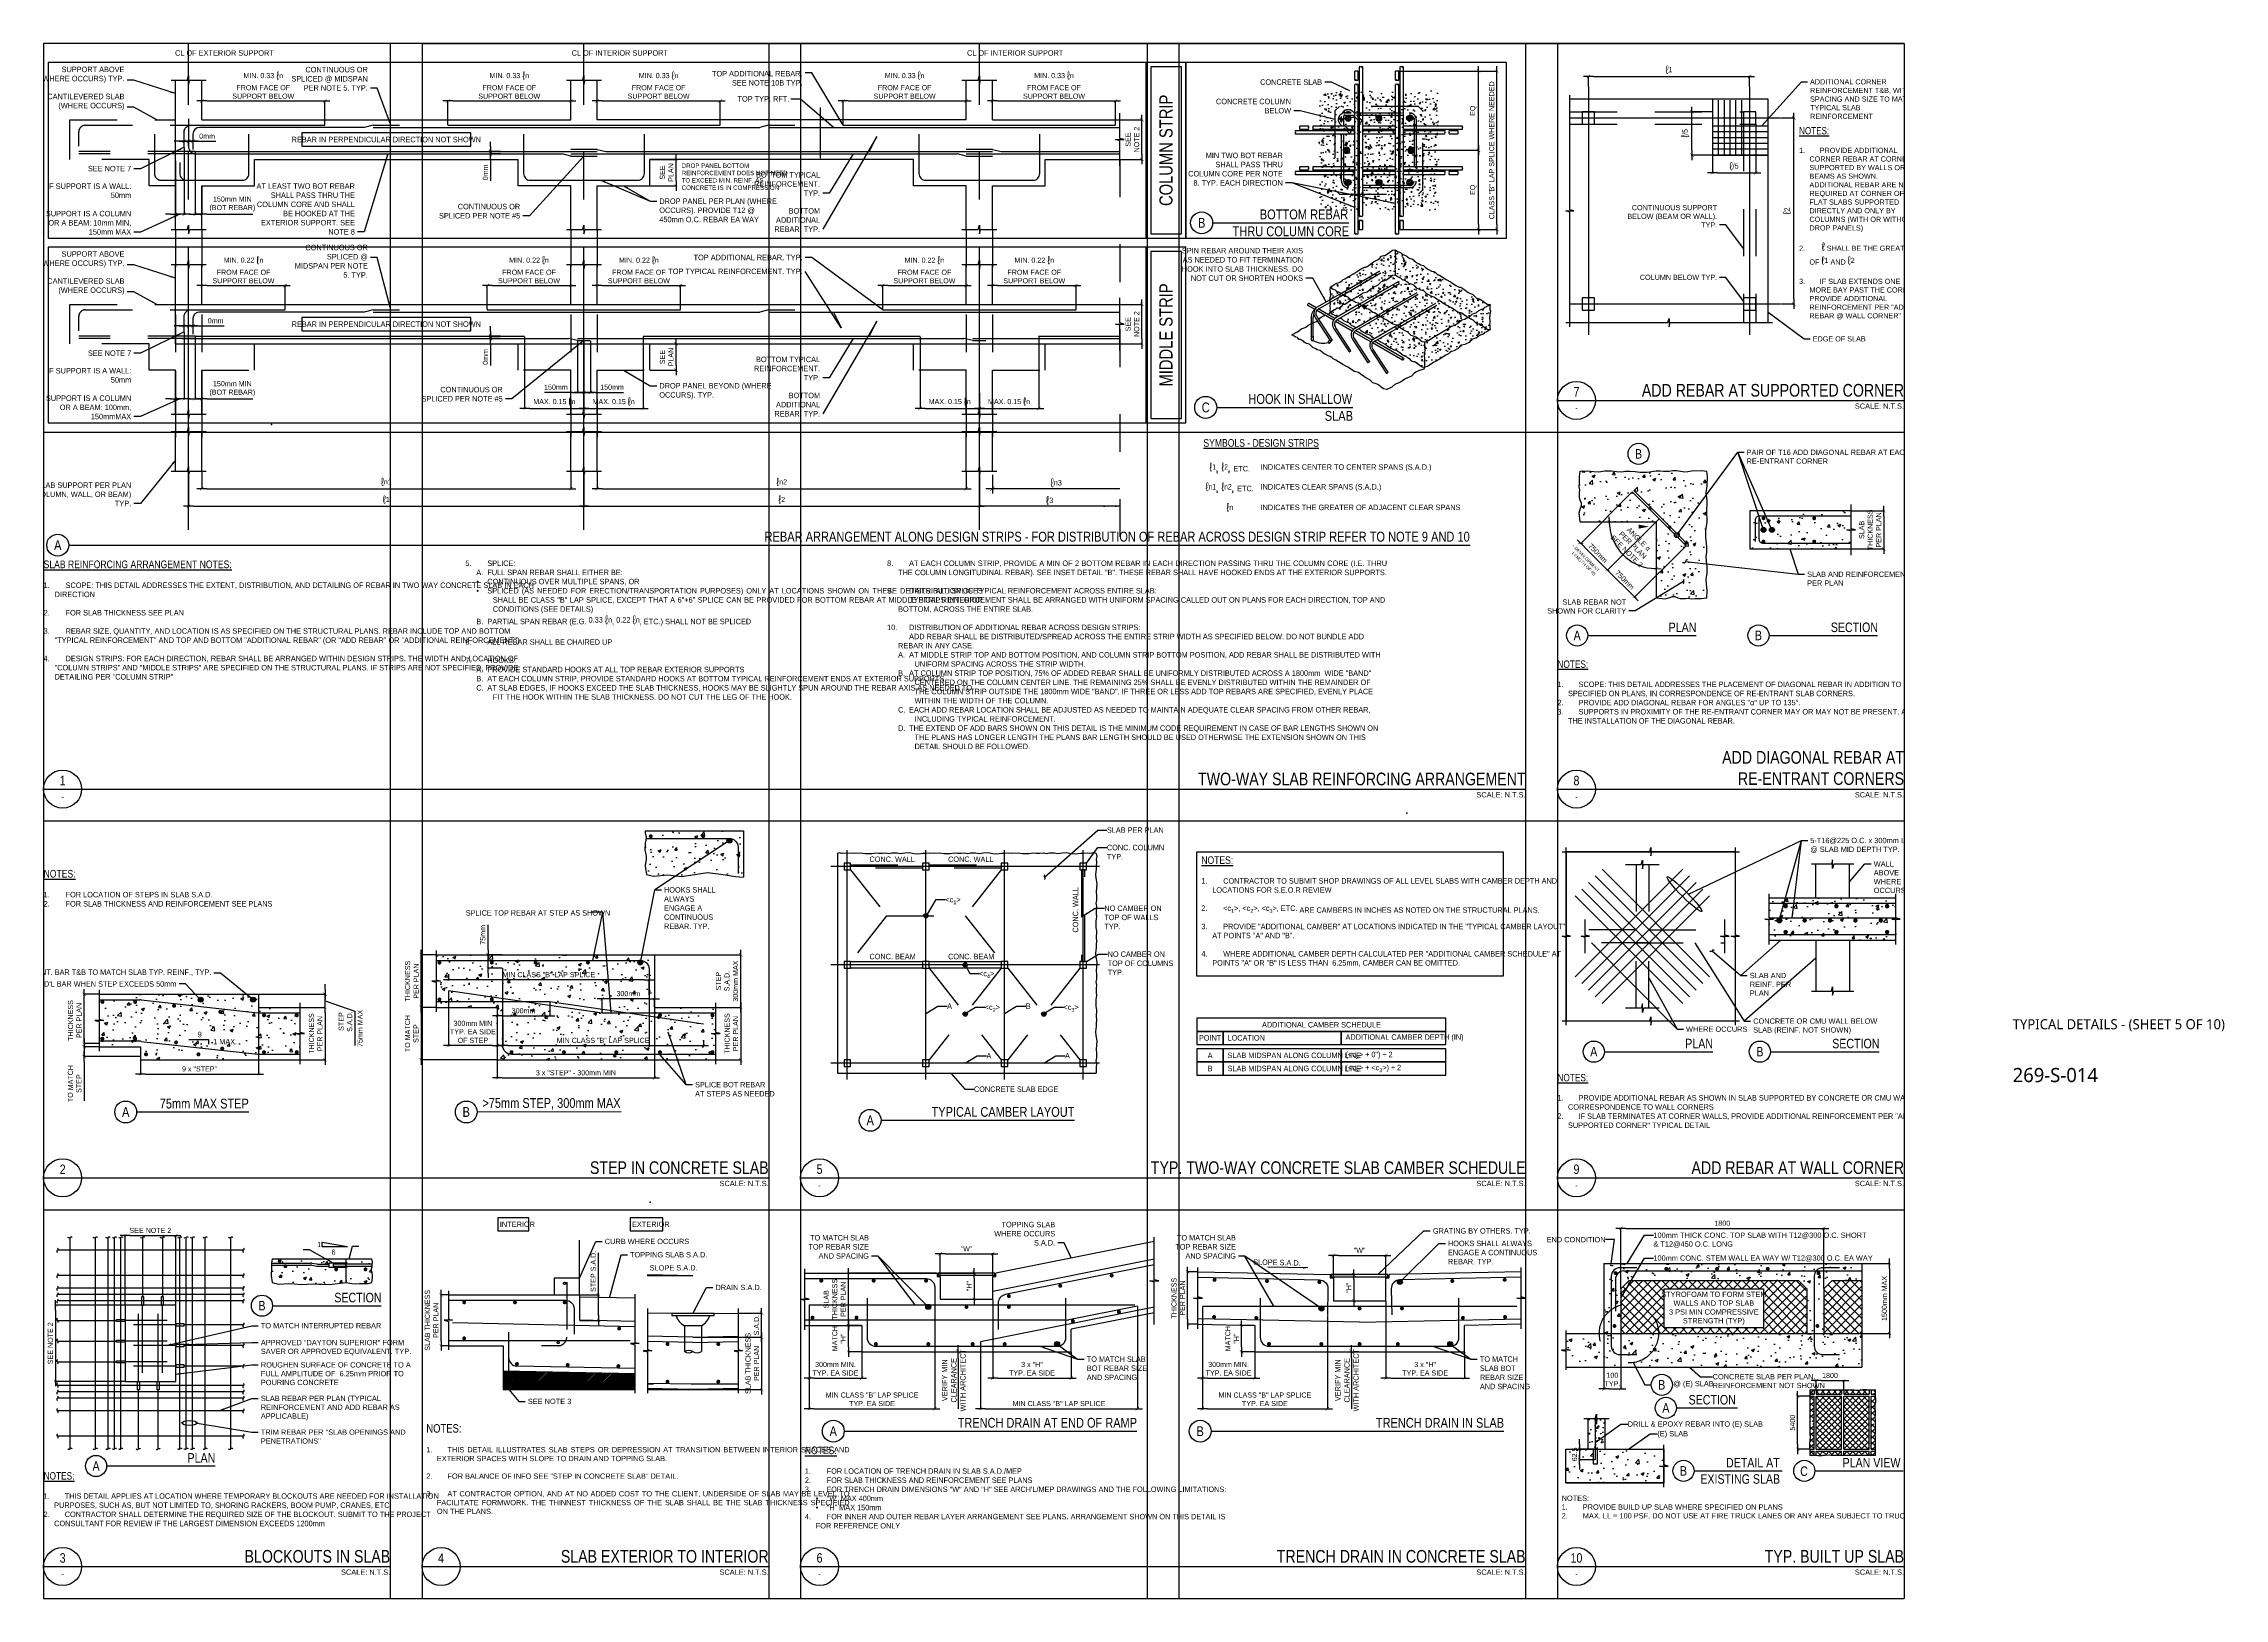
# Paper-space layout 'S014' of a CAD drawing. Header units: millimetres. Extents: x 41 to 811, y 22 to 571.
# The model-space entities are those that its viewports show. They can reach past a viewport. Long polylines and large blocks are cut down to what shows.
import ezdxf
from ezdxf.enums import TextEntityAlignment as Align

# ---------------------------------------------------------------- set-up
doc = ezdxf.new("R2010")
doc.units = ezdxf.units.MM
for name, pattern in [('CENTER', [2, 1.25, -0.25, 0.25, -0.25]), ('CENTER2', [1.125, 0.75, -0.125, 0.125, -0.125]), ('DOT2', [0.125, 0, -0.125]), ('HIDDEN', [0.375, 0.25, -0.125]), ('HIDDEN2', [0.1875, 0.125, -0.0625]), ('PHANTOM2', [1.25, 0.625, -0.125, 0.125, -0.125, 0.125, -0.125])]:
    doc.linetypes.add(name, pattern=pattern)
doc.layers.add('NPLT-JLA', color=193, linetype='Continuous', plot=False)
doc.layers.add('S-G-LBRY-NOTE', color=24, linetype='Continuous', plot=False)
for name, color, linetype in [('S-D-MEDM2', 3, 'Continuous'), ('S-G-BREK', 2, 'Continuous'), ('S-G-CNTR', 1, 'CENTER2'), ('S-G-DIMS', 1, 'Continuous'), ('S-G-DOTS', 2, 'DOT2'), ('S-G-EXIST2', 1, 'PHANTOM2'), ('S-G-GRLN', 1, 'CENTER'), ('S-G-HATCH', 1, 'Continuous'), ('S-G-HDN2', 1, 'HIDDEN2'), ('S-G-HTCH', 1, 'Continuous'), ('S-G-LEDR', 2, 'Continuous'), ('S-G-MEDM', 3, 'Continuous'), ('S-G-POCH-25', 8, 'Continuous'), ('S-G-RBAR', 7, 'Continuous'), ('S-G-REFR', 3, 'Continuous'), ('S-G-STTL', 4, 'Continuous'), ('S-G-TEXT', 3, 'Continuous'), ('S-G-THCK', 6, 'Continuous'), ('S-G-THIN', 1, 'Continuous'), ('S-G-TITL', 7, 'Continuous'), ('S-G-TITLREF', 4, 'Continuous'), ('S-LOCI-REBAR-1', 4, 'Continuous'), ('S-P-C-BEAM', 3, 'HIDDEN'), ('S-P-C-WALL-H', 3, 'HIDDEN2'), ('S-P-W-TDOWN', 3, 'Continuous')]:
    doc.layers.add(name, color=color, linetype=linetype)
doc.styles.add('ARIAL', font='arial.ttf', dxfattribs={"width": 0.8})
doc.styles.add('GENERATED_STYLE_5', font='trebuc.ttf')
doc.dimstyles.new('ARIALDIMS', dxfattribs={"dimscale": 12, "dimtxt": 20, "dimasz": 19.5, "dimexe": 2.25, "dimexo": 1.75, "dimgap": 10, "dimtad": 1, "dimzin": 3, "dimdsep": 46, "dimtxsty": 'ARIAL', "dimblk1": 'nyatick', "dimblk2": 'nyatick', "dimsah": 1, "dimcen": 2.25, "dimclrd": 1, "dimclre": 1, "dimclrt": 2, "dimadec": 0, "dimazin": 0, "dimtfac": 1, "dimtmove": 0, "dimatfit": 3, "dimfxl": 1, "dimfrac": 2, "dimtolj": 1, "dimtzin": 0, "dimarcsym": 0})
pattern_1 = [(50, (3472.8, -429.23), (742.0587, -64.9217), [77.593, -853.5236]), (355, (3472.8, -429.2), (-143.5485, 778.1984), [62.0744, -682.819]), (100.4514, (3534.7, -434.64), (598.51, 713.277), [65.944, -725.3834]), (46.1842, (3472.8, -222.3), (1104.14, -171.242), [116.39, -1280.285]), (96.6356, (3564.8, -236.6), (966.977, 1007.798), [98.916, -1088.076]), (351.1842, (3472.8, -222.3), (966.977, 1007.798), [93.112, -1024.228]), (21, (3576.3, -274.05), (617.5445, -416.539), [77.593, -853.5236]), (326, (3576.3, -274.05), (251.728, 750.2214), [62.0744, -682.819]), (71.4514, (3627.75, -308.76), (869.272, 333.6823), [65.944, -725.3834]), (37.5, (3472.83, -429.23), (12.5803, 344.4033), [0, -674.5423, 0, -693.1646, 0, -685.4053]), (7.5, (3472.83, -429.23), (272.1649, 408.0481), [0, -395.2073, 0, -659.0236, 0, -261.23]), (327.5, (3242.12, -429.23), (552.2788, -23.3347), [0, -258.6435, 0, -806.9677, 0, -1070.784]), (317.5, (3138.66, -429.23), (603.3493, 103.566), [0, -336.2366, 0, -535.9093, 0, -760.412])]
pattern_2 = [(50, (-433175.9, -12691.9), (1427.96, -124.9303), [149.314, -1642.4543]), (355, (-433175.9, -12691.9), (-276.2336, 1497.5045), [119.4512, -1313.9634]), (100.45144, (-433056.9, -12702.3), (1151.7265, 1372.574), [126.8974, -1395.8713]), (46.1842, (-433175.9, -12293.8), (2124.7213, -329.5247), [223.971, -2463.681]), (96.63564, (-432998.8, -12321.2), (1860.775, 1939.3276), [190.346, -2093.808]), (351.18416, (-433175.9, -12293.8), (1860.775, 1939.328), [179.177, -1970.945]), (21, (-432976.8, -12393.3), (1188.3546, -801.5553), [149.314, -1642.4543]), (326, (-432976.8, -12393.3), (484.4052, 1443.6676), [119.4512, -1313.9634]), (71.45144, (-432877.8, -12460.1), (1672.7598, 642.1123), [126.8974, -1395.8713]), (37.5, (-433175.87, -12691.9), (24.2085, 662.74295), [0, -1298.0366, 0, -1333.872, 0, -1318.9405]), (7.5, (-433175.9, -12691.9), (523.73295, 785.216), [0, -760.5061, 0, -1268.1738, 0, -502.6905]), (327.5, (-433619.83, -12691.9), (1062.76235, -44.90345), [0, -497.7134, 0, -1552.8659, 0, -2060.5335]), (317.5, (-433818.9, -12691.9), (1161.0383, 199.2944), [0, -647.0274, 0, -1031.2622, 0, -1463.2774])]
pattern_3 = [(50, (-433175.9, -12990.6), (1427.96, -124.9303), [149.314, -1642.4543]), (355, (-433175.9, -12990.6), (-276.2336, 1497.5045), [119.4512, -1313.9634]), (100.45144, (-433056.9, -13001), (1151.7265, 1372.574), [126.8974, -1395.8713]), (46.1842, (-433175.9, -12592.4), (2124.7213, -329.5247), [223.971, -2463.681]), (96.63564, (-432998.8, -12619.8), (1860.775, 1939.3276), [190.346, -2093.808]), (351.18416, (-433175.9, -12592.4), (1860.775, 1939.328), [179.177, -1970.945]), (21, (-432976.8, -12691.9), (1188.3546, -801.5553), [149.314, -1642.4543]), (326, (-432976.8, -12691.9), (484.4052, 1443.6676), [119.4512, -1313.9634]), (71.45144, (-432877.8, -12758.7), (1672.7598, 642.1123), [126.8974, -1395.8713]), (37.5, (-433175.87, -12990.55), (24.2085, 662.74295), [0, -1298.0366, 0, -1333.872, 0, -1318.9405]), (7.5, (-433175.9, -12990.55), (523.73295, 785.216), [0, -760.5061, 0, -1268.1738, 0, -502.6905]), (327.5, (-433619.83, -12990.55), (1062.76235, -44.90345), [0, -497.7134, 0, -1552.8659, 0, -2060.5335]), (317.5, (-433818.9, -12990.55), (1161.0383, 199.2944), [0, -647.0274, 0, -1031.2622, 0, -1463.2774])]
pattern_4 = [(50, (-356925.37, -13602.1), (713.98, -62.46516), [74.657, -821.2271]), (355, (-356925.4, -13602.1), (-138.1168, 748.7522), [59.7256, -656.9817]), (100.45144, (-356865.9, -13607.3), (575.8632, 686.2871), [63.4487, -697.9357]), (46.1842, (-356925.4, -13403), (1062.3607, -164.7623), [111.9855, -1231.8407]), (96.63564, (-356836.8, -13416.8), (930.3876, 969.6638), [95.173, -1046.904]), (351.18416, (-356925.4, -13403), (930.3876, 969.6638), [89.5884, -985.4726]), (21, (-356825.8, -13452.8), (594.1773, -400.77765), [74.657, -821.2271]), (326, (-356825.8, -13452.8), (242.2026, 721.8338), [59.7256, -656.9817]), (71.45144, (-356776.3, -13486.2), (836.3799, 321.0562), [63.4487, -697.9357]), (37.5, (-356925.37, -13602.1), (12.10425, 331.37147), [0, -649.0183, 0, -666.93598, 0, -659.47027]), (7.5, (-356925.37, -13602.1), (261.86648, 392.608), [0, -380.25305, 0, -634.0869, 0, -251.34527]), (327.5, (-357147.35, -13602.1), (531.38118, -22.45172), [0, -248.8567, 0, -776.43293, 0, -1030.26677]), (317.5, (-357246.9, -13602.1), (580.51916, 99.6472), [0, -323.5137, 0, -515.6311, 0, -731.6387])]
pattern_5 = [(45, (81911.59, -11838.98), (-140.7746, 140.7746), []), (135, (81911.59, -11838.98), (-140.7746, -140.7746), [])]
pattern_6 = [(45, (81712.5, -11838.98), (-140.7746, 140.7746), []), (135, (81712.5, -11838.98), (-140.7746, -140.7746), [])]
pattern_7 = [(50, (3541.8, -328630.4), (1427.96, -124.9303), [149.314, -1642.454]), (355, (3541.8, -328630.4), (-276.2336, 1497.5045), [119.451, -1313.9634]), (100.45144, (3660.8, -328640.8), (1151.7265, 1372.574), [126.8974, -1395.8713]), (46.1842, (3541.8, -328232.3), (2124.721, -329.525), [223.971, -2463.681]), (96.6356, (3718.8, -328259.7), (1860.775, 1939.328), [190.346, -2093.808]), (351.1842, (3541.8, -328232.3), (1860.775, 1939.328), [179.177, -1970.945]), (21, (3740.8, -328331.8), (1188.3546, -801.5553), [149.314, -1642.454]), (326, (3740.8, -328331.8), (484.405, 1443.6676), [119.451, -1313.9634]), (71.45144, (3839.9, -328398.6), (1672.76, 642.1123), [126.8974, -1395.8713]), (37.5, (3541.76, -328630.43), (24.2085, 662.74295), [0, -1298.0366, 0, -1333.872, 0, -1318.9405]), (7.5, (3541.76, -328630.4), (523.733, 785.216), [0, -760.5061, 0, -1268.1738, 0, -502.6905]), (327.5, (3097.8, -328630.4), (1062.76235, -44.90345), [0, -497.7134, 0, -1552.8659, 0, -2060.5335]), (317.5, (2898.7, -328630.4), (1161.0383, 199.2944), [0, -647.0274, 0, -1031.2622, 0, -1463.2774])]
pattern_8 = [(45, (-149744.817, -64443.6), (-35.193653, 35.193653), [])]

# ---------------------------------------------------------------- blocks, each defined once
blk = doc.blocks.new('nyatick')
at = {"layer": 'S-G-DIMS'}
blk.add_line((-1.01, 0), (1, 0), dxfattribs=at)
at = {"layer": 'S-G-DIMS', "const_width": 0.08}
blk.add_lwpolyline([(0.34, 0.34), (-0.34, -0.34)], dxfattribs=at)
blk = doc.blocks.new('*D553')
at = {"layer": 'Defpoints', "color": 0, "transparency": 16777216}
for p in [(21318, 12563), (23619, 11775), (21318, 9976)]:
    blk.add_point(p, dxfattribs=at)
at = {"layer": 'S-G-DIMS', "color": 1, "lineweight": -2, "transparency": 16777216}
for p, q in [((21318, 12542), (21318, 9949)), ((23619, 11754), (23619, 9949)), ((23385, 9976), (21552, 9976))]:
    blk.add_line(p, q, dxfattribs=at)
at = {"layer": 'S-G-DIMS', "color": 1, "lineweight": -2, "transparency": 16777216, "xscale": 234, "yscale": 234, "zscale": 234, "rotation": 180}
blk.add_blockref('nyatick', (21318, 9976), dxfattribs=at)
at = {"layer": 'S-G-DIMS', "color": 1, "lineweight": -2, "transparency": 16777216, "xscale": 234, "yscale": 234, "zscale": 234}
blk.add_blockref('nyatick', (23619, 9976), dxfattribs=at)
at = {"layer": 'S-G-DIMS', "color": 2, "transparency": 16777216, "insert": (22469, 10623), "char_height": 240, "attachment_point": 5, "style": 'ARIAL'}
blk.add_mtext('\\A1;300mm MIN\\PTYP. EA SIDE\\POF STEP', dxfattribs=at)
blk = doc.blocks.new('*D554')
at = {"layer": 'Defpoints', "color": 0, "transparency": 16777216}
for p in [(33905, 11775), (33905, 9307), (35084, 9307)]:
    blk.add_point(p, dxfattribs=at)
at = {"layer": 'S-G-DIMS', "color": 1, "lineweight": -2, "transparency": 16777216}
for p, q in [((33926, 11775), (35111, 11775)), ((35084, 11541), (35084, 9541)), ((33926, 9307), (35111, 9307))]:
    blk.add_line(p, q, dxfattribs=at)
at = {"layer": 'S-G-DIMS', "color": 1, "lineweight": -2, "transparency": 16777216, "xscale": 234, "yscale": 234, "zscale": 234}
for p, rotation in [((35084, 11775), 90), ((35084, 9307), 270)]:
    blk.add_blockref('nyatick', p, dxfattribs=dict(at, rotation=rotation))
at = {"layer": 'S-G-DIMS', "color": 2, "transparency": 16777216, "insert": (34642, 10541), "char_height": 240, "attachment_point": 5, "rotation": 90, "style": 'ARIAL'}
blk.add_mtext('\\A1;THICKNESS\\PPER PLAN', dxfattribs=at)
blk = doc.blocks.new('*D555')
at = {"layer": 'Defpoints', "color": 0, "transparency": 16777216}
for p in [(20035, 14244), (20739, 14244), (20739, 11775)]:
    blk.add_point(p, dxfattribs=at)
at = {"layer": 'S-G-DIMS', "color": 1, "lineweight": -2, "transparency": 16777216}
for p, q in [((20718, 14244), (20008, 14244)), ((20035, 12009), (20035, 14010)), ((20718, 11775), (20008, 11775))]:
    blk.add_line(p, q, dxfattribs=at)
at = {"layer": 'S-G-DIMS', "color": 1, "lineweight": -2, "transparency": 16777216, "xscale": 234, "yscale": 234, "zscale": 234}
for p, rotation in [((20035, 14244), 90), ((20035, 11775), 270)]:
    blk.add_blockref('nyatick', p, dxfattribs=dict(at, rotation=rotation))
at = {"layer": 'S-G-DIMS', "color": 2, "transparency": 16777216, "insert": (19593, 13010), "char_height": 240, "attachment_point": 5, "rotation": 90, "style": 'ARIAL'}
blk.add_mtext('\\A1;THICKNESS\\PPER PLAN', dxfattribs=at)
blk = doc.blocks.new('*D562')
at = {"layer": 'Defpoints', "color": 0, "transparency": 16777216}
for p in [(31025, 14244), (35084, 14244), (33905, 11775)]:
    blk.add_point(p, dxfattribs=at)
at = {"layer": 'S-G-DIMS', "color": 1, "lineweight": -2, "transparency": 16777216}
for p, q in [((31046, 14244), (35111, 14244)), ((35084, 12009), (35084, 14010)), ((33926, 11775), (35111, 11775))]:
    blk.add_line(p, q, dxfattribs=at)
at = {"layer": 'S-G-DIMS', "color": 1, "lineweight": -2, "transparency": 16777216, "xscale": 234, "yscale": 234, "zscale": 234}
for p, rotation in [((35084, 14244), 90), ((35084, 11775), 270)]:
    blk.add_blockref('nyatick', p, dxfattribs=dict(at, rotation=rotation))
at = {"layer": 'S-G-DIMS', "color": 2, "transparency": 16777216, "insert": (34437, 13010), "char_height": 240, "attachment_point": 5, "rotation": 90, "style": 'ARIAL'}
blk.add_mtext('\\A1;STEP\\PS.A.D.\\P300mm MAX', dxfattribs=at)
blk = doc.blocks.new('*D563')
at = {"layer": 'Defpoints', "color": 0, "transparency": 16777216}
for p in [(20739, 11775), (20035, 9307), (23619, 9307)]:
    blk.add_point(p, dxfattribs=at)
at = {"layer": 'S-G-DIMS', "color": 1, "lineweight": -2, "transparency": 16777216}
for p, q in [((20718, 11775), (20008, 11775)), ((20035, 11541), (20035, 9541)), ((23598, 9307), (20008, 9307))]:
    blk.add_line(p, q, dxfattribs=at)
at = {"layer": 'S-G-DIMS', "color": 1, "lineweight": -2, "transparency": 16777216, "xscale": 234, "yscale": 234, "zscale": 234}
for p, rotation in [((20035, 11775), 90), ((20035, 9307), 270)]:
    blk.add_blockref('nyatick', p, dxfattribs=dict(at, rotation=rotation))
at = {"layer": 'S-G-DIMS', "color": 2, "transparency": 16777216, "insert": (19589, 10541), "char_height": 240, "attachment_point": 5, "rotation": 90, "style": 'ARIAL'}
blk.add_mtext('\\A1;TO MATCH\\PSTEP', dxfattribs=at)
blk = doc.blocks.new('*D564')
at = {"layer": 'Defpoints', "color": 0, "transparency": 16777216}
for p in [(31025, 11775), (23619, 9307), (31025, 8451)]:
    blk.add_point(p, dxfattribs=at)
at = {"layer": 'S-G-DIMS', "color": 1, "lineweight": -2, "transparency": 16777216}
for p, q in [((31025, 11754), (31025, 8424)), ((23619, 9286), (23619, 8424)), ((23853, 8451), (30791, 8451))]:
    blk.add_line(p, q, dxfattribs=at)
at = {"layer": 'S-G-DIMS', "color": 1, "lineweight": -2, "transparency": 16777216, "xscale": 234, "yscale": 234, "zscale": 234, "rotation": 180}
blk.add_blockref('nyatick', (23619, 8451), dxfattribs=at)
at = {"layer": 'S-G-DIMS', "color": 1, "lineweight": -2, "transparency": 16777216, "xscale": 234, "yscale": 234, "zscale": 234}
blk.add_blockref('nyatick', (31025, 8451), dxfattribs=at)
at = {"layer": 'S-G-DIMS', "color": 2, "transparency": 16777216, "insert": (27322, 8695), "char_height": 240, "attachment_point": 5, "style": 'ARIAL'}
blk.add_mtext('\\A1;3 x "STEP" - 300mm MIN', dxfattribs=at)
blk = doc.blocks.new('*D565')
at = {"layer": 'Defpoints', "color": 0, "transparency": 16777216}
for p in [(21318, 13352), (21318, 13068), (30768, 12341)]:
    blk.add_point(p, dxfattribs=at)
at = {"layer": 'S-G-DIMS', "color": 1, "lineweight": -2, "transparency": 16777216}
for p, q in [((21318, 13331), (21318, 13041)), ((30534, 13068), (21552, 13068)), ((30768, 12362), (30768, 13095))]:
    blk.add_line(p, q, dxfattribs=at)
at = {"layer": 'S-G-DIMS', "color": 1, "lineweight": -2, "transparency": 16777216, "xscale": 234, "yscale": 234, "zscale": 234, "rotation": 180}
blk.add_blockref('nyatick', (21318, 13068), dxfattribs=at)
at = {"layer": 'S-G-DIMS', "color": 1, "lineweight": -2, "transparency": 16777216, "xscale": 234, "yscale": 234, "zscale": 234}
blk.add_blockref('nyatick', (30768, 13068), dxfattribs=at)
at = {"layer": 'S-G-DIMS', "color": 2, "transparency": 16777216, "insert": (26043, 13312), "char_height": 240, "attachment_point": 5, "style": 'ARIAL'}
blk.add_mtext('\\A1;MIN CLASS "B" LAP SPLICE', dxfattribs=at)
blk = doc.blocks.new('*D566')
at = {"layer": 'Defpoints', "color": 0, "transparency": 16777216}
for p in [(23876, 11210), (33326, 10198), (33326, 9976)]:
    blk.add_point(p, dxfattribs=at)
at = {"layer": 'S-G-DIMS', "color": 1, "lineweight": -2, "transparency": 16777216}
for p, q in [((23876, 11189), (23876, 9949)), ((24110, 9976), (33092, 9976)), ((33326, 10177), (33326, 9949))]:
    blk.add_line(p, q, dxfattribs=at)
at = {"layer": 'S-G-DIMS', "color": 1, "lineweight": -2, "transparency": 16777216, "xscale": 234, "yscale": 234, "zscale": 234, "rotation": 180}
blk.add_blockref('nyatick', (23876, 9976), dxfattribs=at)
at = {"layer": 'S-G-DIMS', "color": 1, "lineweight": -2, "transparency": 16777216, "xscale": 234, "yscale": 234, "zscale": 234}
blk.add_blockref('nyatick', (33326, 9976), dxfattribs=at)
at = {"layer": 'S-G-DIMS', "color": 2, "transparency": 16777216, "insert": (28601, 10220), "char_height": 240, "attachment_point": 5, "style": 'ARIAL'}
blk.add_mtext('\\A1;MIN CLASS "B" LAP SPLICE', dxfattribs=at)
blk = doc.blocks.new('*D567')
at = {"layer": 'Defpoints', "color": 0, "transparency": 16777216}
for p in [(23619, 11775), (26088, 12032), (26088, 11372)]:
    blk.add_point(p, dxfattribs=at)
at = {"layer": 'S-G-DIMS', "color": 1, "lineweight": -2, "transparency": 16777216}
for p, q in [((23619, 11754), (23619, 11345)), ((23853, 11372), (25854, 11372)), ((26088, 12011), (26088, 11345))]:
    blk.add_line(p, q, dxfattribs=at)
at = {"layer": 'S-G-DIMS', "color": 1, "lineweight": -2, "transparency": 16777216, "xscale": 234, "yscale": 234, "zscale": 234, "rotation": 180}
blk.add_blockref('nyatick', (23619, 11372), dxfattribs=at)
at = {"layer": 'S-G-DIMS', "color": 1, "lineweight": -2, "transparency": 16777216, "xscale": 234, "yscale": 234, "zscale": 234}
blk.add_blockref('nyatick', (26088, 11372), dxfattribs=at)
at = {"layer": 'S-G-DIMS', "color": 2, "transparency": 16777216, "insert": (24854, 11615), "char_height": 240, "attachment_point": 5, "style": 'ARIAL'}
blk.add_mtext('\\A1;300mm', dxfattribs=at)
blk = doc.blocks.new('*D568')
at = {"layer": 'Defpoints', "color": 0, "transparency": 16777216}
for p in [(28557, 12179), (28557, 11518), (31025, 11775)]:
    blk.add_point(p, dxfattribs=at)
at = {"layer": 'S-G-DIMS', "color": 1, "lineweight": -2, "transparency": 16777216}
for p, q in [((28557, 11539), (28557, 12206)), ((30791, 12179), (28791, 12179)), ((31025, 11796), (31025, 12206))]:
    blk.add_line(p, q, dxfattribs=at)
at = {"layer": 'S-G-DIMS', "color": 1, "lineweight": -2, "transparency": 16777216, "xscale": 234, "yscale": 234, "zscale": 234, "rotation": 180}
blk.add_blockref('nyatick', (28557, 12179), dxfattribs=at)
at = {"layer": 'S-G-DIMS', "color": 1, "lineweight": -2, "transparency": 16777216, "xscale": 234, "yscale": 234, "zscale": 234}
blk.add_blockref('nyatick', (31025, 12179), dxfattribs=at)
at = {"layer": 'S-G-DIMS', "color": 2, "transparency": 16777216, "insert": (29791, 12421), "char_height": 240, "attachment_point": 5, "style": 'ARIAL'}
blk.add_mtext('\\A1;300mm', dxfattribs=at)
blk = doc.blocks.new('*D569')
at = {"layer": 'Defpoints', "color": 0, "transparency": 16777216}
for p in [(23182, 14244), (23876, 14244), (23876, 13627)]:
    blk.add_point(p, dxfattribs=at)
at = {"layer": 'S-G-DIMS', "color": 1, "lineweight": -2, "transparency": 16777216}
for p, q in [((23182, 14478), (23182, 15667)), ((23855, 14244), (23155, 14244)), ((23855, 13627), (23155, 13627)), ((23182, 13627), (23182, 14244)), ((23182, 13393), (23182, 13159))]:
    blk.add_line(p, q, dxfattribs=at)
at = {"layer": 'S-G-DIMS', "color": 1, "lineweight": -2, "transparency": 16777216, "xscale": 234, "yscale": 234, "zscale": 234}
for p, rotation in [((23182, 14244), 270), ((23182, 13627), 90)]:
    blk.add_blockref('nyatick', p, dxfattribs=dict(at, rotation=rotation))
at = {"layer": 'S-G-DIMS', "color": 2, "transparency": 16777216, "insert": (22940, 15190), "char_height": 240, "attachment_point": 5, "rotation": 90, "style": 'ARIAL'}
blk.add_mtext('\\A1;75mm', dxfattribs=at)
blk = doc.blocks.new('*D570')
at = {"layer": 'Defpoints', "color": 0, "transparency": 16777216}
for p in [(14327, 11775), (14327, 9307), (15505, 9307)]:
    blk.add_point(p, dxfattribs=at)
at = {"layer": 'S-G-DIMS', "color": 1, "lineweight": -2, "transparency": 16777216}
for p, q in [((14348, 11775), (15532, 11775)), ((15505, 11541), (15505, 9541)), ((14348, 9307), (15532, 9307))]:
    blk.add_line(p, q, dxfattribs=at)
at = {"layer": 'S-G-DIMS', "color": 1, "lineweight": -2, "transparency": 16777216, "xscale": 234, "yscale": 234, "zscale": 234}
for p, rotation in [((15505, 11775), 90), ((15505, 9307), 270)]:
    blk.add_blockref('nyatick', p, dxfattribs=dict(at, rotation=rotation))
at = {"layer": 'S-G-DIMS', "color": 2, "transparency": 16777216, "insert": (15063, 10541), "char_height": 240, "attachment_point": 5, "rotation": 90, "style": 'ARIAL'}
blk.add_mtext('\\A1;THICKNESS\\PPER PLAN', dxfattribs=at)
blk = doc.blocks.new('*D571')
at = {"layer": 'Defpoints', "color": 0, "transparency": 16777216}
for p in [(4160, 12392), (4863, 12392), (4863, 9924)]:
    blk.add_point(p, dxfattribs=at)
at = {"layer": 'S-G-DIMS', "color": 1, "lineweight": -2, "transparency": 16777216}
for p, q in [((4842, 12392), (4133, 12392)), ((4160, 10158), (4160, 12158)), ((4842, 9924), (4133, 9924))]:
    blk.add_line(p, q, dxfattribs=at)
at = {"layer": 'S-G-DIMS', "color": 1, "lineweight": -2, "transparency": 16777216, "xscale": 234, "yscale": 234, "zscale": 234}
for p, rotation in [((4160, 12392), 90), ((4160, 9924), 270)]:
    blk.add_blockref('nyatick', p, dxfattribs=dict(at, rotation=rotation))
at = {"layer": 'S-G-DIMS', "color": 2, "transparency": 16777216, "insert": (3717, 11158), "char_height": 240, "attachment_point": 5, "rotation": 90, "style": 'ARIAL'}
blk.add_mtext('\\A1;THICKNESS\\PPER PLAN', dxfattribs=at)
blk = doc.blocks.new('*D572')
at = {"layer": 'Defpoints', "color": 0, "transparency": 16777216}
for p in [(12372, 12392), (15505, 12392), (14327, 11775)]:
    blk.add_point(p, dxfattribs=at)
at = {"layer": 'S-G-DIMS', "color": 1, "lineweight": -2, "transparency": 16777216}
for p, q in [((12393, 12392), (15532, 12392)), ((15505, 12626), (15505, 12860)), ((15505, 11775), (15505, 12392)), ((15505, 11775), (15505, 12392)), ((14348, 11775), (15532, 11775)), ((15505, 12084), (16914, 11598)), ((15505, 11541), (15505, 11307)), ((16914, 11598), (16914, 9972))]:
    blk.add_line(p, q, dxfattribs=at)
at = {"layer": 'S-G-DIMS', "color": 1, "lineweight": -2, "transparency": 16777216, "xscale": 234, "yscale": 234, "zscale": 234}
for p, rotation in [((15505, 12392), 270), ((15505, 11775), 90)]:
    blk.add_blockref('nyatick', p, dxfattribs=dict(at, rotation=rotation))
at = {"layer": 'S-G-DIMS', "color": 2, "transparency": 16777216, "char_height": 240, "attachment_point": 5, "rotation": 90, "style": 'ARIAL'}
for s, insert in [('\\A1;STEP\\PS.A.D.', (16468, 11108)), ('\\A1;75mm MAX', (17156, 10785))]:
    blk.add_mtext(s, dxfattribs=dict(at, insert=insert))
blk = doc.blocks.new('*D573')
at = {"layer": 'Defpoints', "color": 0, "transparency": 16777216}
for p in [(4160, 9459), (4863, 10076), (6818, 9459)]:
    blk.add_point(p, dxfattribs=at)
at = {"layer": 'S-G-DIMS', "color": 1, "lineweight": -2, "transparency": 16777216}
for p, q in [((4160, 10310), (4160, 10544)), ((4842, 10076), (4133, 10076)), ((6797, 9459), (4133, 9459)), ((4160, 10076), (4160, 9459)), ((4160, 9225), (4160, 7378))]:
    blk.add_line(p, q, dxfattribs=at)
at = {"layer": 'S-G-DIMS', "color": 1, "lineweight": -2, "transparency": 16777216, "xscale": 234, "yscale": 234, "zscale": 234}
for p, rotation in [((4160, 10076), 270), ((4160, 9459), 90)]:
    blk.add_blockref('nyatick', p, dxfattribs=dict(at, rotation=rotation))
at = {"layer": 'S-G-DIMS', "color": 2, "transparency": 16777216, "insert": (3713, 8185), "char_height": 240, "attachment_point": 5, "rotation": 90, "style": 'ARIAL'}
blk.add_mtext('\\A1;TO MATCH\\PSTEP', dxfattribs=at)
blk = doc.blocks.new('*D574')
at = {"layer": 'Defpoints', "color": 0, "transparency": 16777216}
for p in [(12372, 11775), (6818, 9307), (12372, 8633)]:
    blk.add_point(p, dxfattribs=at)
at = {"layer": 'S-G-DIMS', "color": 1, "lineweight": -2, "transparency": 16777216}
for p, q in [((12372, 11754), (12372, 8606)), ((6818, 9286), (6818, 8606)), ((7052, 8633), (12138, 8633))]:
    blk.add_line(p, q, dxfattribs=at)
at = {"layer": 'S-G-DIMS', "color": 1, "lineweight": -2, "transparency": 16777216, "xscale": 234, "yscale": 234, "zscale": 234, "rotation": 180}
blk.add_blockref('nyatick', (6818, 8633), dxfattribs=at)
at = {"layer": 'S-G-DIMS', "color": 1, "lineweight": -2, "transparency": 16777216, "xscale": 234, "yscale": 234, "zscale": 234}
blk.add_blockref('nyatick', (12372, 8633), dxfattribs=at)
at = {"layer": 'S-G-DIMS', "color": 2, "transparency": 16777216, "insert": (9595, 8877), "char_height": 240, "attachment_point": 5, "style": 'ARIAL'}
blk.add_mtext('\\A1;9 x "STEP"', dxfattribs=at)
blk = doc.blocks.new('*D556')
at = {"layer": 'Defpoints', "color": 0, "transparency": 16777216}
for p in [(9389, 52064), (9699, 50460), (9389, 49117)]:
    blk.add_point(p, dxfattribs=at)
at = {"layer": 'S-G-DIMS', "color": 1, "lineweight": -2, "transparency": 16777216}
for p, q in [((9389, 52043), (9389, 49090)), ((9699, 50439), (9699, 49090)), ((9155, 49117), (8921, 49117)), ((9389, 49117), (9699, 49117)), ((9933, 49117), (12110, 49117))]:
    blk.add_line(p, q, dxfattribs=at)
at = {"layer": 'S-G-DIMS', "color": 1, "lineweight": -2, "transparency": 16777216, "xscale": 234, "yscale": 234, "zscale": 234}
blk.add_blockref('nyatick', (9389, 49117), dxfattribs=at)
at = {"layer": 'S-G-DIMS', "color": 1, "lineweight": -2, "transparency": 16777216, "xscale": 234, "yscale": 234, "zscale": 234, "rotation": 180}
blk.add_blockref('nyatick', (9699, 49117), dxfattribs=at)
at = {"layer": 'S-G-DIMS', "color": 2, "transparency": 16777216, "insert": (11138, 49595), "char_height": 240, "attachment_point": 5, "style": 'ARIAL'}
blk.add_mtext('\\A1;150mm MIN\\P(BOT REBAR)', dxfattribs=at)
blk = doc.blocks.new('*D557')
at = {"layer": 'Defpoints', "color": 0, "transparency": 16777216}
for p in [(52944, 53564), (53979, 53564), (52944, 51702)]:
    blk.add_point(p, dxfattribs=at)
at = {"layer": 'S-G-DIMS', "color": 1, "lineweight": -2, "transparency": 16777216}
for p, q in [((52965, 53564), (54006, 53564)), ((53979, 51936), (53979, 53330)), ((52965, 51702), (54006, 51702))]:
    blk.add_line(p, q, dxfattribs=at)
at = {"layer": 'S-G-DIMS', "color": 1, "lineweight": -2, "transparency": 16777216, "xscale": 234, "yscale": 234, "zscale": 234}
for p, rotation in [((53979, 53564), 90), ((53979, 51702), 270)]:
    blk.add_blockref('nyatick', p, dxfattribs=dict(at, rotation=rotation))
at = {"layer": 'S-G-DIMS', "color": 2, "transparency": 16777216, "insert": (53532, 52633), "char_height": 240, "attachment_point": 5, "rotation": 90, "style": 'ARIAL'}
blk.add_mtext('\\A1;SEE\\PNOTE 2', dxfattribs=at)
blk = doc.blocks.new('*D558')
at = {"layer": 'Defpoints', "color": 0, "transparency": 16777216}
for p in [(9699, 37022), (27080, 37022), (27080, 36194)]:
    blk.add_point(p, dxfattribs=at)
at = {"layer": 'S-G-DIMS', "color": 1, "lineweight": -2, "transparency": 16777216}
for p, q in [((9699, 37001), (9699, 36167)), ((27080, 37001), (27080, 36167)), ((9933, 36194), (26846, 36194))]:
    blk.add_line(p, q, dxfattribs=at)
at = {"layer": 'S-G-DIMS', "color": 1, "lineweight": -2, "transparency": 16777216, "xscale": 234, "yscale": 234, "zscale": 234, "rotation": 180}
blk.add_blockref('nyatick', (9699, 36194), dxfattribs=at)
at = {"layer": 'S-G-DIMS', "color": 1, "lineweight": -2, "transparency": 16777216, "xscale": 234, "yscale": 234, "zscale": 234}
blk.add_blockref('nyatick', (27080, 36194), dxfattribs=at)
at = {"layer": 'S-G-DIMS', "color": 2, "transparency": 16777216, "insert": (18389, 36512), "char_height": 240, "attachment_point": 5, "style": 'ARIAL'}
blk.add_mtext('\\A1;{\\fArial|b0|i0|c0|p34;\\H1.6x;ℓ\\H0.625x;n1 }', dxfattribs=at)
blk = doc.blocks.new('*D559')
at = {"layer": 'Defpoints', "color": 0, "transparency": 16777216}
for p in [(28321, 37022), (45702, 37022), (45702, 36194)]:
    blk.add_point(p, dxfattribs=at)
at = {"layer": 'S-G-DIMS', "color": 1, "lineweight": -2, "transparency": 16777216}
for p, q in [((28321, 37001), (28321, 36167)), ((45702, 37001), (45702, 36167)), ((28555, 36194), (45468, 36194))]:
    blk.add_line(p, q, dxfattribs=at)
at = {"layer": 'S-G-DIMS', "color": 1, "lineweight": -2, "transparency": 16777216, "xscale": 234, "yscale": 234, "zscale": 234, "rotation": 180}
blk.add_blockref('nyatick', (28321, 36194), dxfattribs=at)
at = {"layer": 'S-G-DIMS', "color": 1, "lineweight": -2, "transparency": 16777216, "xscale": 234, "yscale": 234, "zscale": 234}
blk.add_blockref('nyatick', (45702, 36194), dxfattribs=at)
at = {"layer": 'S-G-DIMS', "color": 2, "transparency": 16777216, "insert": (37012, 36512), "char_height": 240, "attachment_point": 5, "style": 'ARIAL'}
blk.add_mtext('\\A1;{\\fArial|b0|i0|c0|p34;\\H1.6x;ℓ\\H0.625x;n2 }', dxfattribs=at)
blk = doc.blocks.new('*D560')
at = {"layer": 'Defpoints', "color": 0, "transparency": 16777216}
for p in [(9078, 37022), (27701, 37022), (27701, 35366)]:
    blk.add_point(p, dxfattribs=at)
at = {"layer": 'S-G-DIMS', "color": 1, "lineweight": -2, "transparency": 16777216}
for p, q in [((9078, 37001), (9078, 35339)), ((27701, 37001), (27701, 35339)), ((9312, 35366), (27467, 35366))]:
    blk.add_line(p, q, dxfattribs=at)
at = {"layer": 'S-G-DIMS', "color": 1, "lineweight": -2, "transparency": 16777216, "xscale": 234, "yscale": 234, "zscale": 234, "rotation": 180}
blk.add_blockref('nyatick', (9078, 35366), dxfattribs=at)
at = {"layer": 'S-G-DIMS', "color": 1, "lineweight": -2, "transparency": 16777216, "xscale": 234, "yscale": 234, "zscale": 234}
blk.add_blockref('nyatick', (27701, 35366), dxfattribs=at)
at = {"layer": 'S-G-DIMS', "color": 2, "transparency": 16777216, "insert": (18389, 35685), "char_height": 240, "attachment_point": 5, "style": 'ARIAL'}
blk.add_mtext('\\A1;{\\fArial|b0|i0|c0|p34;\\H1.6x;ℓ\\H0.625x;1 }', dxfattribs=at)
blk = doc.blocks.new('*D561')
at = {"layer": 'Defpoints', "color": 0, "transparency": 16777216}
for p in [(27701, 37022), (46323, 37022), (46323, 35366)]:
    blk.add_point(p, dxfattribs=at)
at = {"layer": 'S-G-DIMS', "color": 1, "lineweight": -2, "transparency": 16777216}
for p, q in [((27701, 37001), (27701, 35339)), ((46323, 37001), (46323, 35339)), ((27935, 35366), (46089, 35366))]:
    blk.add_line(p, q, dxfattribs=at)
at = {"layer": 'S-G-DIMS', "color": 1, "lineweight": -2, "transparency": 16777216, "xscale": 234, "yscale": 234, "zscale": 234, "rotation": 180}
blk.add_blockref('nyatick', (27701, 35366), dxfattribs=at)
at = {"layer": 'S-G-DIMS', "color": 1, "lineweight": -2, "transparency": 16777216, "xscale": 234, "yscale": 234, "zscale": 234}
blk.add_blockref('nyatick', (46323, 35366), dxfattribs=at)
at = {"layer": 'S-G-DIMS', "color": 2, "transparency": 16777216, "insert": (37012, 35685), "char_height": 240, "attachment_point": 5, "style": 'ARIAL'}
blk.add_mtext('\\A1;{\\fArial|b0|i0|c0|p34;\\H1.6x;ℓ\\H0.625x;2 }', dxfattribs=at)
blk = doc.blocks.new('*D617')
at = {"layer": 'Defpoints', "color": 0, "transparency": 16777216}
for p in [(9389, 43373), (9699, 41770), (9389, 40426)]:
    blk.add_point(p, dxfattribs=at)
at = {"layer": 'S-G-DIMS', "color": 1, "lineweight": -2, "transparency": 16777216}
for p, q in [((9389, 43352), (9389, 40399)), ((9699, 41749), (9699, 40399)), ((9155, 40426), (8921, 40426)), ((9389, 40426), (9699, 40426)), ((9933, 40426), (12110, 40426))]:
    blk.add_line(p, q, dxfattribs=at)
at = {"layer": 'S-G-DIMS', "color": 1, "lineweight": -2, "transparency": 16777216, "xscale": 234, "yscale": 234, "zscale": 234}
blk.add_blockref('nyatick', (9389, 40426), dxfattribs=at)
at = {"layer": 'S-G-DIMS', "color": 1, "lineweight": -2, "transparency": 16777216, "xscale": 234, "yscale": 234, "zscale": 234, "rotation": 180}
blk.add_blockref('nyatick', (9699, 40426), dxfattribs=at)
at = {"layer": 'S-G-DIMS', "color": 2, "transparency": 16777216, "insert": (11138, 40904), "char_height": 240, "attachment_point": 5, "style": 'ARIAL'}
blk.add_mtext('\\A1;150mm MIN\\P(BOT REBAR)', dxfattribs=at)
blk = doc.blocks.new('*D618')
at = {"layer": 'Defpoints', "color": 0, "transparency": 16777216}
for p in [(52944, 44874), (53979, 44874), (52944, 43011)]:
    blk.add_point(p, dxfattribs=at)
at = {"layer": 'S-G-DIMS', "color": 1, "lineweight": -2, "transparency": 16777216}
for p, q in [((52965, 44874), (54006, 44874)), ((53979, 43245), (53979, 44640)), ((52965, 43011), (54006, 43011))]:
    blk.add_line(p, q, dxfattribs=at)
at = {"layer": 'S-G-DIMS', "color": 1, "lineweight": -2, "transparency": 16777216, "xscale": 234, "yscale": 234, "zscale": 234}
for p, rotation in [((53979, 44874), 90), ((53979, 43011), 270)]:
    blk.add_blockref('nyatick', p, dxfattribs=dict(at, rotation=rotation))
at = {"layer": 'S-G-DIMS', "color": 2, "transparency": 16777216, "insert": (53532, 43942), "char_height": 240, "attachment_point": 5, "rotation": 90, "style": 'ARIAL'}
blk.add_mtext('\\A1;SEE\\PNOTE 2', dxfattribs=at)
blk = doc.blocks.new('*D619')
at = {"layer": 'Defpoints', "color": 0, "transparency": 16777216}
for p in [(30804, 51702), (32036, 51702), (30804, 50460)]:
    blk.add_point(p, dxfattribs=at)
at = {"layer": 'S-G-DIMS', "color": 1, "lineweight": -2, "transparency": 16777216}
for p, q in [((30825, 51702), (32063, 51702)), ((32036, 50694), (32036, 51468)), ((30825, 50460), (32063, 50460))]:
    blk.add_line(p, q, dxfattribs=at)
at = {"layer": 'S-G-DIMS', "color": 1, "lineweight": -2, "transparency": 16777216, "xscale": 234, "yscale": 234, "zscale": 234}
for p, rotation in [((32036, 51702), 90), ((32036, 50460), 270)]:
    blk.add_blockref('nyatick', p, dxfattribs=dict(at, rotation=rotation))
at = {"layer": 'S-G-DIMS', "color": 2, "transparency": 16777216, "insert": (31594, 51081), "char_height": 240, "attachment_point": 5, "rotation": 90, "style": 'ARIAL'}
blk.add_mtext('\\A1;SEE\\PPLAN', dxfattribs=at)
blk = doc.blocks.new('*D620')
at = {"layer": 'Defpoints', "color": 0, "transparency": 16777216}
for p in [(15493, 54450), (9699, 53564), (15493, 53305)]:
    blk.add_point(p, dxfattribs=at)
at = {"layer": 'S-G-DIMS', "color": 1, "lineweight": -2, "transparency": 16777216}
for p, q in [((9699, 53585), (9699, 54477)), ((9933, 54450), (15259, 54450)), ((15493, 53326), (15493, 54477))]:
    blk.add_line(p, q, dxfattribs=at)
at = {"layer": 'S-G-DIMS', "color": 1, "lineweight": -2, "transparency": 16777216, "xscale": 234, "yscale": 234, "zscale": 234, "rotation": 180}
blk.add_blockref('nyatick', (9699, 54450), dxfattribs=at)
at = {"layer": 'S-G-DIMS', "color": 1, "lineweight": -2, "transparency": 16777216, "xscale": 234, "yscale": 234, "zscale": 234}
blk.add_blockref('nyatick', (15493, 54450), dxfattribs=at)
at = {"layer": 'S-G-DIMS', "color": 2, "transparency": 16777216, "insert": (12596, 55195), "char_height": 240, "width": 2903.69, "attachment_point": 5, "style": 'ARIAL'}
blk.add_mtext('\\A1;MIN. 0.33 {\\H1.6x;ℓ}n\\PFROM FACE OF SUPPORT BELOW', dxfattribs=at)
blk = doc.blocks.new('*D621')
at = {"layer": 'Defpoints', "color": 0, "transparency": 16777216}
for p in [(27080, 54450), (27080, 53564), (21286, 53305)]:
    blk.add_point(p, dxfattribs=at)
at = {"layer": 'S-G-DIMS', "color": 1, "lineweight": -2, "transparency": 16777216}
for p, q in [((21286, 53326), (21286, 54477)), ((21520, 54450), (26846, 54450)), ((27080, 53585), (27080, 54477))]:
    blk.add_line(p, q, dxfattribs=at)
at = {"layer": 'S-G-DIMS', "color": 1, "lineweight": -2, "transparency": 16777216, "xscale": 234, "yscale": 234, "zscale": 234, "rotation": 180}
blk.add_blockref('nyatick', (21286, 54450), dxfattribs=at)
at = {"layer": 'S-G-DIMS', "color": 1, "lineweight": -2, "transparency": 16777216, "xscale": 234, "yscale": 234, "zscale": 234}
blk.add_blockref('nyatick', (27080, 54450), dxfattribs=at)
at = {"layer": 'S-G-DIMS', "color": 2, "transparency": 16777216, "insert": (24183, 55195), "char_height": 240, "width": 3000.59, "attachment_point": 5, "style": 'ARIAL'}
blk.add_mtext('\\A1;MIN. 0.33 {\\H1.6x;ℓ}n\\PFROM FACE OF SUPPORT BELOW', dxfattribs=at)
blk = doc.blocks.new('*D622')
at = {"layer": 'Defpoints', "color": 0, "transparency": 16777216}
for p in [(34115, 54450), (28321, 53564), (34115, 53305)]:
    blk.add_point(p, dxfattribs=at)
at = {"layer": 'S-G-DIMS', "color": 1, "lineweight": -2, "transparency": 16777216}
for p, q in [((28321, 53585), (28321, 54477)), ((28555, 54450), (33881, 54450)), ((34115, 53326), (34115, 54477))]:
    blk.add_line(p, q, dxfattribs=at)
at = {"layer": 'S-G-DIMS', "color": 1, "lineweight": -2, "transparency": 16777216, "xscale": 234, "yscale": 234, "zscale": 234, "rotation": 180}
blk.add_blockref('nyatick', (28321, 54450), dxfattribs=at)
at = {"layer": 'S-G-DIMS', "color": 1, "lineweight": -2, "transparency": 16777216, "xscale": 234, "yscale": 234, "zscale": 234}
blk.add_blockref('nyatick', (34115, 54450), dxfattribs=at)
at = {"layer": 'S-G-DIMS', "color": 2, "transparency": 16777216, "insert": (31218, 55195), "char_height": 240, "width": 3257.68, "attachment_point": 5, "style": 'ARIAL'}
blk.add_mtext('\\A1;MIN. 0.33 {\\H1.6x;ℓ}n\\PFROM FACE OF SUPPORT BELOW', dxfattribs=at)
blk = doc.blocks.new('*D623')
at = {"layer": 'Defpoints', "color": 0, "transparency": 16777216}
for p in [(45702, 54450), (45702, 53564), (39908, 53305)]:
    blk.add_point(p, dxfattribs=at)
at = {"layer": 'S-G-DIMS', "color": 1, "lineweight": -2, "transparency": 16777216}
for p, q in [((39908, 53326), (39908, 54477)), ((40142, 54450), (45468, 54450)), ((45702, 53585), (45702, 54477))]:
    blk.add_line(p, q, dxfattribs=at)
at = {"layer": 'S-G-DIMS', "color": 1, "lineweight": -2, "transparency": 16777216, "xscale": 234, "yscale": 234, "zscale": 234, "rotation": 180}
blk.add_blockref('nyatick', (39908, 54450), dxfattribs=at)
at = {"layer": 'S-G-DIMS', "color": 1, "lineweight": -2, "transparency": 16777216, "xscale": 234, "yscale": 234, "zscale": 234}
blk.add_blockref('nyatick', (45702, 54450), dxfattribs=at)
at = {"layer": 'S-G-DIMS', "color": 2, "transparency": 16777216, "insert": (42805, 55195), "char_height": 240, "width": 2881.05, "attachment_point": 5, "style": 'ARIAL'}
blk.add_mtext('\\A1;MIN. 0.33 {\\H1.6x;ℓ}n\\PFROM FACE OF SUPPORT BELOW', dxfattribs=at)
blk = doc.blocks.new('*D624')
at = {"layer": 'Defpoints', "color": 0, "transparency": 16777216}
for p in [(52737, 54450), (46944, 53564), (52737, 53305)]:
    blk.add_point(p, dxfattribs=at)
at = {"layer": 'S-G-DIMS', "color": 1, "lineweight": -2, "transparency": 16777216}
for p, q in [((46944, 53585), (46944, 54477)), ((47178, 54450), (52503, 54450)), ((52737, 53326), (52737, 54477))]:
    blk.add_line(p, q, dxfattribs=at)
at = {"layer": 'S-G-DIMS', "color": 1, "lineweight": -2, "transparency": 16777216, "xscale": 234, "yscale": 234, "zscale": 234, "rotation": 180}
blk.add_blockref('nyatick', (46944, 54450), dxfattribs=at)
at = {"layer": 'S-G-DIMS', "color": 1, "lineweight": -2, "transparency": 16777216, "xscale": 234, "yscale": 234, "zscale": 234}
blk.add_blockref('nyatick', (52737, 54450), dxfattribs=at)
at = {"layer": 'S-G-DIMS', "color": 2, "transparency": 16777216, "insert": (49840, 55195), "char_height": 240, "width": 2975.98, "attachment_point": 5, "style": 'ARIAL'}
blk.add_mtext('\\A1;MIN. 0.33 {\\H1.6x;ℓ}n\\PFROM FACE OF SUPPORT BELOW', dxfattribs=at)
blk = doc.blocks.new('*D625')
at = {"layer": 'Defpoints', "color": 0, "transparency": 16777216}
for p in [(9078, 52553), (8871, 52323), (9078, 52323)]:
    blk.add_point(p, dxfattribs=at)
at = {"layer": 'S-G-DIMS', "color": 1, "lineweight": -2, "transparency": 16777216}
for p, q in [((8637, 52553), (8403, 52553)), ((8871, 52344), (8871, 52580)), ((8871, 52553), (9078, 52553)), ((9078, 52344), (9078, 52580)), ((9312, 52553), (10354, 52553))]:
    blk.add_line(p, q, dxfattribs=at)
at = {"layer": 'S-G-DIMS', "color": 1, "lineweight": -2, "transparency": 16777216, "xscale": 234, "yscale": 234, "zscale": 234}
blk.add_blockref('nyatick', (8871, 52553), dxfattribs=at)
at = {"layer": 'S-G-DIMS', "color": 1, "lineweight": -2, "transparency": 16777216, "xscale": 234, "yscale": 234, "zscale": 234, "rotation": 180}
blk.add_blockref('nyatick', (9078, 52553), dxfattribs=at)
at = {"layer": 'S-G-DIMS', "color": 2, "transparency": 16777216, "insert": (9950, 52795), "char_height": 240, "attachment_point": 5, "style": 'ARIAL'}
blk.add_mtext('\\A1;0mm', dxfattribs=at)
blk = doc.blocks.new('*D626')
at = {"layer": 'Defpoints', "color": 0, "transparency": 16777216}
for p in [(9285, 52553), (9285, 52553), (9078, 52323)]:
    blk.add_point(p, dxfattribs=at)
at = {"layer": 'S-G-DIMS', "color": 1, "lineweight": -2, "transparency": 16777216}
for p, q in [((8844, 52553), (8610, 52553)), ((9078, 52344), (9078, 52580)), ((9078, 52553), (9285, 52553)), ((9285, 52574), (9285, 52580)), ((9519, 52553), (9753, 52553))]:
    blk.add_line(p, q, dxfattribs=at)
at = {"layer": 'S-G-DIMS', "color": 1, "lineweight": -2, "transparency": 16777216, "xscale": 234, "yscale": 234, "zscale": 234}
blk.add_blockref('nyatick', (9078, 52553), dxfattribs=at)
at = {"layer": 'S-G-DIMS', "color": 1, "lineweight": -2, "transparency": 16777216, "xscale": 234, "yscale": 234, "zscale": 234, "rotation": 180}
blk.add_blockref('nyatick', (9285, 52553), dxfattribs=at)
blk = doc.blocks.new('*D627')
at = {"layer": 'Defpoints', "color": 0, "transparency": 16777216}
for p in [(8457, 51650), (8871, 52271), (8457, 49117)]:
    blk.add_point(p, dxfattribs=at)
at = {"layer": 'S-G-DIMS', "color": 1, "lineweight": -2, "transparency": 16777216}
for p, q in [((8457, 51629), (8457, 49090)), ((8871, 52250), (8871, 49090)), ((8223, 49117), (7989, 49117)), ((8871, 49117), (8457, 49117)), ((9105, 49117), (9339, 49117))]:
    blk.add_line(p, q, dxfattribs=at)
at = {"layer": 'S-G-DIMS', "color": 1, "lineweight": -2, "transparency": 16777216, "xscale": 234, "yscale": 234, "zscale": 234}
blk.add_blockref('nyatick', (8457, 49117), dxfattribs=at)
at = {"layer": 'S-G-DIMS', "color": 1, "lineweight": -2, "transparency": 16777216, "xscale": 234, "yscale": 234, "zscale": 234, "rotation": 180}
blk.add_blockref('nyatick', (8871, 49117), dxfattribs=at)
blk = doc.blocks.new('*D628')
at = {"layer": 'Defpoints', "color": 0, "transparency": 16777216}
for p in [(13630, 45759), (9699, 44874), (13630, 44615)]:
    blk.add_point(p, dxfattribs=at)
at = {"layer": 'S-G-DIMS', "color": 1, "lineweight": -2, "transparency": 16777216}
for p, q in [((9699, 44895), (9699, 45786)), ((9933, 45759), (13396, 45759)), ((13630, 44636), (13630, 45786))]:
    blk.add_line(p, q, dxfattribs=at)
at = {"layer": 'S-G-DIMS', "color": 1, "lineweight": -2, "transparency": 16777216, "xscale": 234, "yscale": 234, "zscale": 234, "rotation": 180}
blk.add_blockref('nyatick', (9699, 45759), dxfattribs=at)
at = {"layer": 'S-G-DIMS', "color": 1, "lineweight": -2, "transparency": 16777216, "xscale": 234, "yscale": 234, "zscale": 234}
blk.add_blockref('nyatick', (13630, 45759), dxfattribs=at)
at = {"layer": 'S-G-DIMS', "color": 2, "transparency": 16777216, "insert": (11665, 46505), "char_height": 240, "width": 2482.81, "attachment_point": 5, "style": 'ARIAL'}
blk.add_mtext('\\A1;MIN. 0.22 {\\H1.6x;ℓ}n\\PFROM FACE OF SUPPORT BELOW', dxfattribs=at)
blk = doc.blocks.new('*D629')
at = {"layer": 'Defpoints', "color": 0, "transparency": 16777216}
for p in [(27080, 45759), (23148, 44615), (27080, 44874)]:
    blk.add_point(p, dxfattribs=at)
at = {"layer": 'S-G-DIMS', "color": 1, "lineweight": -2, "transparency": 16777216}
for p, q in [((23148, 44636), (23148, 45786)), ((23382, 45759), (26846, 45759)), ((27080, 44895), (27080, 45786))]:
    blk.add_line(p, q, dxfattribs=at)
at = {"layer": 'S-G-DIMS', "color": 1, "lineweight": -2, "transparency": 16777216, "xscale": 234, "yscale": 234, "zscale": 234, "rotation": 180}
blk.add_blockref('nyatick', (23148, 45759), dxfattribs=at)
at = {"layer": 'S-G-DIMS', "color": 1, "lineweight": -2, "transparency": 16777216, "xscale": 234, "yscale": 234, "zscale": 234}
blk.add_blockref('nyatick', (27080, 45759), dxfattribs=at)
at = {"layer": 'S-G-DIMS', "color": 2, "transparency": 16777216, "insert": (25114, 46505), "char_height": 240, "width": 2334.03, "attachment_point": 5, "style": 'ARIAL'}
blk.add_mtext('\\A1;MIN. 0.22 {\\H1.6x;ℓ}n FROM FACE OF SUPPORT BELOW', dxfattribs=at)
blk = doc.blocks.new('*D630')
at = {"layer": 'Defpoints', "color": 0, "transparency": 16777216}
for p in [(32253, 45759), (28321, 44874), (32253, 44615)]:
    blk.add_point(p, dxfattribs=at)
at = {"layer": 'S-G-DIMS', "color": 1, "lineweight": -2, "transparency": 16777216}
for p, q in [((28321, 44895), (28321, 45786)), ((28555, 45759), (32019, 45759)), ((32253, 44636), (32253, 45786))]:
    blk.add_line(p, q, dxfattribs=at)
at = {"layer": 'S-G-DIMS', "color": 1, "lineweight": -2, "transparency": 16777216, "xscale": 234, "yscale": 234, "zscale": 234, "rotation": 180}
blk.add_blockref('nyatick', (28321, 45759), dxfattribs=at)
at = {"layer": 'S-G-DIMS', "color": 1, "lineweight": -2, "transparency": 16777216, "xscale": 234, "yscale": 234, "zscale": 234}
blk.add_blockref('nyatick', (32253, 45759), dxfattribs=at)
at = {"layer": 'S-G-DIMS', "color": 2, "transparency": 16777216, "insert": (30287, 46505), "char_height": 240, "width": 2452.65, "attachment_point": 5, "style": 'ARIAL'}
blk.add_mtext('\\A1;MIN. 0.22 {\\H1.6x;ℓ}n\\PFROM FACE OF SUPPORT BELOW', dxfattribs=at)
blk = doc.blocks.new('*D631')
at = {"layer": 'Defpoints', "color": 0, "transparency": 16777216}
for p in [(45702, 45759), (41771, 44615), (45702, 44874)]:
    blk.add_point(p, dxfattribs=at)
at = {"layer": 'S-G-DIMS', "color": 1, "lineweight": -2, "transparency": 16777216}
for p, q in [((41771, 44636), (41771, 45786)), ((42005, 45759), (45468, 45759)), ((45702, 44895), (45702, 45786))]:
    blk.add_line(p, q, dxfattribs=at)
at = {"layer": 'S-G-DIMS', "color": 1, "lineweight": -2, "transparency": 16777216, "xscale": 234, "yscale": 234, "zscale": 234, "rotation": 180}
blk.add_blockref('nyatick', (41771, 45759), dxfattribs=at)
at = {"layer": 'S-G-DIMS', "color": 1, "lineweight": -2, "transparency": 16777216, "xscale": 234, "yscale": 234, "zscale": 234}
blk.add_blockref('nyatick', (45702, 45759), dxfattribs=at)
at = {"layer": 'S-G-DIMS', "color": 2, "transparency": 16777216, "insert": (43736, 46505), "char_height": 240, "width": 2586.06, "attachment_point": 5, "style": 'ARIAL'}
blk.add_mtext('\\A1;MIN. 0.22 {\\H1.6x;ℓ}n\\PFROM FACE OF SUPPORT BELOW', dxfattribs=at)
blk = doc.blocks.new('*D632')
at = {"layer": 'Defpoints', "color": 0, "transparency": 16777216}
for p in [(50875, 45759), (46944, 44874), (50875, 44615)]:
    blk.add_point(p, dxfattribs=at)
at = {"layer": 'S-G-DIMS', "color": 1, "lineweight": -2, "transparency": 16777216}
for p, q in [((46944, 44895), (46944, 45786)), ((47178, 45759), (50641, 45759)), ((50875, 44636), (50875, 45786))]:
    blk.add_line(p, q, dxfattribs=at)
at = {"layer": 'S-G-DIMS', "color": 1, "lineweight": -2, "transparency": 16777216, "xscale": 234, "yscale": 234, "zscale": 234, "rotation": 180}
blk.add_blockref('nyatick', (46944, 45759), dxfattribs=at)
at = {"layer": 'S-G-DIMS', "color": 1, "lineweight": -2, "transparency": 16777216, "xscale": 234, "yscale": 234, "zscale": 234}
blk.add_blockref('nyatick', (50875, 45759), dxfattribs=at)
at = {"layer": 'S-G-DIMS', "color": 2, "transparency": 16777216, "insert": (48909, 46505), "char_height": 240, "width": 3060.82, "attachment_point": 5, "style": 'ARIAL'}
blk.add_mtext('\\A1;MIN. 0.22 {\\H1.6x;ℓ}n\\PFROM FACE OF SUPPORT BELOW', dxfattribs=at)
blk = doc.blocks.new('*D633')
at = {"layer": 'Defpoints', "color": 0, "transparency": 16777216}
for p in [(30804, 43011), (32036, 43011), (30804, 41770)]:
    blk.add_point(p, dxfattribs=at)
at = {"layer": 'S-G-DIMS', "color": 1, "lineweight": -2, "transparency": 16777216}
for p, q in [((30825, 43011), (32063, 43011)), ((32036, 42004), (32036, 42777)), ((30825, 41770), (32063, 41770))]:
    blk.add_line(p, q, dxfattribs=at)
at = {"layer": 'S-G-DIMS', "color": 1, "lineweight": -2, "transparency": 16777216, "xscale": 234, "yscale": 234, "zscale": 234}
for p, rotation in [((32036, 43011), 90), ((32036, 41770), 270)]:
    blk.add_blockref('nyatick', p, dxfattribs=dict(at, rotation=rotation))
at = {"layer": 'S-G-DIMS', "color": 2, "transparency": 16777216, "insert": (31594, 42391), "char_height": 240, "attachment_point": 5, "rotation": 90, "style": 'ARIAL'}
blk.add_mtext('\\A1;SEE\\PPLAN', dxfattribs=at)
blk = doc.blocks.new('*D606')
at = {"layer": 'Defpoints', "color": 0, "transparency": 16777216}
for p in [(8871, 43632), (9078, 43862), (9078, 43632)]:
    blk.add_point(p, dxfattribs=at)
at = {"layer": 'S-G-DIMS', "color": 1, "lineweight": -2, "transparency": 16777216}
for p, q in [((8637, 43862), (8403, 43862)), ((8871, 43653), (8871, 43889)), ((8871, 43862), (9078, 43862)), ((9078, 43653), (9078, 43889)), ((9312, 43862), (10758, 43862))]:
    blk.add_line(p, q, dxfattribs=at)
at = {"layer": 'S-G-DIMS', "color": 1, "lineweight": -2, "transparency": 16777216, "xscale": 234, "yscale": 234, "zscale": 234}
blk.add_blockref('nyatick', (8871, 43862), dxfattribs=at)
at = {"layer": 'S-G-DIMS', "color": 1, "lineweight": -2, "transparency": 16777216, "xscale": 234, "yscale": 234, "zscale": 234, "rotation": 180}
blk.add_blockref('nyatick', (9078, 43862), dxfattribs=at)
at = {"layer": 'S-G-DIMS', "color": 2, "transparency": 16777216, "insert": (10354, 44105), "char_height": 240, "attachment_point": 5, "style": 'ARIAL'}
blk.add_mtext('\\A1;0mm', dxfattribs=at)
blk = doc.blocks.new('*D607')
at = {"layer": 'Defpoints', "color": 0, "transparency": 16777216}
for p in [(9078, 43632), (9285, 43862), (9285, 43862)]:
    blk.add_point(p, dxfattribs=at)
at = {"layer": 'S-G-DIMS', "color": 1, "lineweight": -2, "transparency": 16777216}
for p, q in [((8844, 43862), (8610, 43862)), ((9078, 43653), (9078, 43889)), ((9078, 43862), (9285, 43862)), ((9285, 43883), (9285, 43889)), ((9519, 43862), (9753, 43862))]:
    blk.add_line(p, q, dxfattribs=at)
at = {"layer": 'S-G-DIMS', "color": 1, "lineweight": -2, "transparency": 16777216, "xscale": 234, "yscale": 234, "zscale": 234}
blk.add_blockref('nyatick', (9078, 43862), dxfattribs=at)
at = {"layer": 'S-G-DIMS', "color": 1, "lineweight": -2, "transparency": 16777216, "xscale": 234, "yscale": 234, "zscale": 234, "rotation": 180}
blk.add_blockref('nyatick', (9285, 43862), dxfattribs=at)
blk = doc.blocks.new('*D608')
at = {"layer": 'Defpoints', "color": 0, "transparency": 16777216}
for p in [(8871, 43580), (8457, 41770), (8457, 40426)]:
    blk.add_point(p, dxfattribs=at)
at = {"layer": 'S-G-DIMS', "color": 1, "lineweight": -2, "transparency": 16777216}
for p, q in [((8871, 43559), (8871, 40399)), ((8457, 41749), (8457, 40399)), ((8223, 40426), (7989, 40426)), ((8871, 40426), (8457, 40426)), ((9105, 40426), (9339, 40426))]:
    blk.add_line(p, q, dxfattribs=at)
at = {"layer": 'S-G-DIMS', "color": 1, "lineweight": -2, "transparency": 16777216, "xscale": 234, "yscale": 234, "zscale": 234}
blk.add_blockref('nyatick', (8457, 40426), dxfattribs=at)
at = {"layer": 'S-G-DIMS', "color": 1, "lineweight": -2, "transparency": 16777216, "xscale": 234, "yscale": 234, "zscale": 234, "rotation": 180}
blk.add_blockref('nyatick', (8871, 40426), dxfattribs=at)
blk = doc.blocks.new('*D609')
at = {"layer": 'Defpoints', "color": 0, "transparency": 16777216}
for p in [(27701, 43167), (28011, 43167), (28011, 40732)]:
    blk.add_point(p, dxfattribs=at)
at = {"layer": 'S-G-DIMS', "color": 1, "lineweight": -2, "transparency": 16777216}
for p, q in [((27701, 43146), (27701, 40705)), ((28011, 43146), (28011, 40705)), ((27467, 40732), (27233, 40732)), ((27701, 40732), (28011, 40732)), ((28245, 40732), (29567, 40732))]:
    blk.add_line(p, q, dxfattribs=at)
at = {"layer": 'S-G-DIMS', "color": 1, "lineweight": -2, "transparency": 16777216, "xscale": 234, "yscale": 234, "zscale": 234}
blk.add_blockref('nyatick', (27701, 40732), dxfattribs=at)
at = {"layer": 'S-G-DIMS', "color": 1, "lineweight": -2, "transparency": 16777216, "xscale": 234, "yscale": 234, "zscale": 234, "rotation": 180}
blk.add_blockref('nyatick', (28011, 40732), dxfattribs=at)
at = {"layer": 'S-G-DIMS', "color": 2, "transparency": 16777216, "insert": (29023, 40975), "char_height": 240, "attachment_point": 5, "style": 'ARIAL'}
blk.add_mtext('\\A1;150mm', dxfattribs=at)
blk = doc.blocks.new('*D610')
at = {"layer": 'Defpoints', "color": 0, "transparency": 16777216}
for p in [(27390, 43167), (27701, 43167), (27701, 40732)]:
    blk.add_point(p, dxfattribs=at)
at = {"layer": 'S-G-DIMS', "color": 1, "lineweight": -2, "transparency": 16777216}
for p, q in [((27390, 43146), (27390, 40705)), ((27701, 43146), (27701, 40705)), ((27156, 40732), (25834, 40732)), ((27701, 40732), (27390, 40732)), ((27935, 40732), (28169, 40732))]:
    blk.add_line(p, q, dxfattribs=at)
at = {"layer": 'S-G-DIMS', "color": 1, "lineweight": -2, "transparency": 16777216, "xscale": 234, "yscale": 234, "zscale": 234}
blk.add_blockref('nyatick', (27390, 40732), dxfattribs=at)
at = {"layer": 'S-G-DIMS', "color": 1, "lineweight": -2, "transparency": 16777216, "xscale": 234, "yscale": 234, "zscale": 234, "rotation": 180}
blk.add_blockref('nyatick', (27701, 40732), dxfattribs=at)
at = {"layer": 'S-G-DIMS', "color": 2, "transparency": 16777216, "insert": (26378, 40975), "char_height": 240, "attachment_point": 5, "style": 'ARIAL'}
blk.add_mtext('\\A1;150mm', dxfattribs=at)
blk = doc.blocks.new('*D611')
at = {"layer": 'Defpoints', "color": 0, "transparency": 16777216}
for p in [(23298, 52064), (23792, 52064), (23792, 51960)]:
    blk.add_point(p, dxfattribs=at)
at = {"layer": 'S-G-DIMS', "color": 1, "lineweight": -2, "transparency": 16777216}
for p, q in [((23298, 52298), (23298, 52532)), ((23771, 52064), (23271, 52064)), ((23771, 51960), (23271, 51960)), ((23298, 52064), (23298, 51960)), ((23298, 51726), (23298, 50685))]:
    blk.add_line(p, q, dxfattribs=at)
at = {"layer": 'S-G-DIMS', "color": 1, "lineweight": -2, "transparency": 16777216, "xscale": 234, "yscale": 234, "zscale": 234}
for p, rotation in [((23298, 52064), 270), ((23298, 51960), 90)]:
    blk.add_blockref('nyatick', p, dxfattribs=dict(at, rotation=rotation))
at = {"layer": 'S-G-DIMS', "color": 2, "transparency": 16777216, "insert": (23056, 51089), "char_height": 240, "attachment_point": 5, "rotation": 90, "style": 'ARIAL'}
blk.add_mtext('\\A1;0mm', dxfattribs=at)
blk = doc.blocks.new('*D612')
at = {"layer": 'Defpoints', "color": 0, "transparency": 16777216}
for p in [(23298, 43373), (23792, 43373), (23792, 43270)]:
    blk.add_point(p, dxfattribs=at)
at = {"layer": 'S-G-DIMS', "color": 1, "lineweight": -2, "transparency": 16777216}
for p, q in [((23771, 43373), (23271, 43373)), ((23771, 43270), (23271, 43270)), ((23298, 43607), (23298, 43841)), ((23298, 43373), (23298, 43270)), ((23298, 43036), (23298, 41994))]:
    blk.add_line(p, q, dxfattribs=at)
at = {"layer": 'S-G-DIMS', "color": 1, "lineweight": -2, "transparency": 16777216, "xscale": 234, "yscale": 234, "zscale": 234}
for p, rotation in [((23298, 43373), 270), ((23298, 43270), 90)]:
    blk.add_blockref('nyatick', p, dxfattribs=dict(at, rotation=rotation))
at = {"layer": 'S-G-DIMS', "color": 2, "transparency": 16777216, "insert": (23056, 42398), "char_height": 240, "attachment_point": 5, "rotation": 90, "style": 'ARIAL'}
blk.add_mtext('\\A1;0mm', dxfattribs=at)
blk = doc.blocks.new('*D613')
at = {"layer": 'Defpoints', "color": 0, "transparency": 16777216}
for p in [(24907, 43373), (27701, 40732), (27701, 39976)]:
    blk.add_point(p, dxfattribs=at)
at = {"layer": 'S-G-DIMS', "color": 1, "lineweight": -2, "transparency": 16777216}
for p, q in [((24907, 43352), (24907, 39949)), ((27701, 40711), (27701, 39949)), ((25141, 39976), (27467, 39976))]:
    blk.add_line(p, q, dxfattribs=at)
at = {"layer": 'S-G-DIMS', "color": 1, "lineweight": -2, "transparency": 16777216, "xscale": 234, "yscale": 234, "zscale": 234, "rotation": 180}
blk.add_blockref('nyatick', (24907, 39976), dxfattribs=at)
at = {"layer": 'S-G-DIMS', "color": 1, "lineweight": -2, "transparency": 16777216, "xscale": 234, "yscale": 234, "zscale": 234}
blk.add_blockref('nyatick', (27701, 39976), dxfattribs=at)
at = {"layer": 'S-G-DIMS', "color": 2, "transparency": 16777216, "insert": (26304, 40294), "char_height": 240, "attachment_point": 5, "style": 'ARIAL'}
blk.add_mtext('\\A1;MAX. 0.15 {\\H1.6x;ℓ}n ', dxfattribs=at)
blk = doc.blocks.new('*D614')
at = {"layer": 'Defpoints', "color": 0, "transparency": 16777216}
for p in [(30495, 43373), (27701, 40732), (30495, 39976)]:
    blk.add_point(p, dxfattribs=at)
at = {"layer": 'S-G-DIMS', "color": 1, "lineweight": -2, "transparency": 16777216}
for p, q in [((30495, 43352), (30495, 39949)), ((27701, 40711), (27701, 39949)), ((27935, 39976), (30261, 39976))]:
    blk.add_line(p, q, dxfattribs=at)
at = {"layer": 'S-G-DIMS', "color": 1, "lineweight": -2, "transparency": 16777216, "xscale": 234, "yscale": 234, "zscale": 234, "rotation": 180}
blk.add_blockref('nyatick', (27701, 39976), dxfattribs=at)
at = {"layer": 'S-G-DIMS', "color": 1, "lineweight": -2, "transparency": 16777216, "xscale": 234, "yscale": 234, "zscale": 234}
blk.add_blockref('nyatick', (30495, 39976), dxfattribs=at)
at = {"layer": 'S-G-DIMS', "color": 2, "transparency": 16777216, "insert": (29098, 40294), "char_height": 240, "attachment_point": 5, "style": 'ARIAL'}
blk.add_mtext('\\A1;MAX. 0.15 {\\H1.6x;ℓ}n ', dxfattribs=at)
blk = doc.blocks.new('*D615')
at = {"layer": 'Defpoints', "color": 0, "transparency": 16777216}
for p in [(43530, 43373), (46323, 40732), (46323, 39976)]:
    blk.add_point(p, dxfattribs=at)
at = {"layer": 'S-G-DIMS', "color": 1, "lineweight": -2, "transparency": 16777216}
for p, q in [((43530, 43352), (43530, 39949)), ((46323, 40711), (46323, 39949)), ((43764, 39976), (46089, 39976))]:
    blk.add_line(p, q, dxfattribs=at)
at = {"layer": 'S-G-DIMS', "color": 1, "lineweight": -2, "transparency": 16777216, "xscale": 234, "yscale": 234, "zscale": 234, "rotation": 180}
blk.add_blockref('nyatick', (43530, 39976), dxfattribs=at)
at = {"layer": 'S-G-DIMS', "color": 1, "lineweight": -2, "transparency": 16777216, "xscale": 234, "yscale": 234, "zscale": 234}
blk.add_blockref('nyatick', (46323, 39976), dxfattribs=at)
at = {"layer": 'S-G-DIMS', "color": 2, "transparency": 16777216, "insert": (44926, 40294), "char_height": 240, "attachment_point": 5, "style": 'ARIAL'}
blk.add_mtext('\\A1;MAX. 0.15 {\\H1.6x;ℓ}n ', dxfattribs=at)
blk = doc.blocks.new('*D616')
at = {"layer": 'Defpoints', "color": 0, "transparency": 16777216}
for p in [(49118, 43373), (46323, 40732), (49118, 39976)]:
    blk.add_point(p, dxfattribs=at)
at = {"layer": 'S-G-DIMS', "color": 1, "lineweight": -2, "transparency": 16777216}
for p, q in [((49118, 43352), (49118, 39949)), ((46323, 40711), (46323, 39949)), ((46557, 39976), (48884, 39976))]:
    blk.add_line(p, q, dxfattribs=at)
at = {"layer": 'S-G-DIMS', "color": 1, "lineweight": -2, "transparency": 16777216, "xscale": 234, "yscale": 234, "zscale": 234, "rotation": 180}
blk.add_blockref('nyatick', (46323, 39976), dxfattribs=at)
at = {"layer": 'S-G-DIMS', "color": 1, "lineweight": -2, "transparency": 16777216, "xscale": 234, "yscale": 234, "zscale": 234}
blk.add_blockref('nyatick', (49118, 39976), dxfattribs=at)
at = {"layer": 'S-G-DIMS', "color": 2, "transparency": 16777216, "insert": (47720, 40294), "char_height": 240, "attachment_point": 5, "style": 'ARIAL'}
blk.add_mtext('\\A1;MAX. 0.15 {\\H1.6x;ℓ}n ', dxfattribs=at)
blk = doc.blocks.new('*D634')
at = {"layer": 'Defpoints', "color": 0, "transparency": 16777216}
for p in [(66073, 55851), (70698, 55851), (66280, 48402)]:
    blk.add_point(p, dxfattribs=at)
at = {"layer": 'S-G-DIMS', "color": 1, "lineweight": -2, "transparency": 16777216}
for p, q in [((66094, 55851), (70725, 55851)), ((70698, 48636), (70698, 55617)), ((66301, 48402), (70725, 48402))]:
    blk.add_line(p, q, dxfattribs=at)
at = {"layer": 'S-G-DIMS', "color": 1, "lineweight": -2, "transparency": 16777216, "xscale": 234, "yscale": 234, "zscale": 234}
for p, rotation in [((70698, 55851), 90), ((70698, 48402), 270)]:
    blk.add_blockref('nyatick', p, dxfattribs=dict(at, rotation=rotation))
at = {"layer": 'S-G-DIMS', "color": 2, "transparency": 16777216, "insert": (70454, 52126), "char_height": 240, "attachment_point": 5, "rotation": 90, "style": 'ARIAL'}
blk.add_mtext('\\A1;CLASS "B" LAP SPLICE WHERE NEEDED', dxfattribs=at)
blk = doc.blocks.new('*D635')
at = {"layer": 'Defpoints', "color": 0, "transparency": 16777216}
for p in [(67210, 52126), (69837, 52126), (66280, 48402)]:
    blk.add_point(p, dxfattribs=at)
at = {"layer": 'S-G-DIMS', "color": 1, "lineweight": -2, "transparency": 16777216}
for p, q in [((67231, 52126), (69864, 52126)), ((69837, 48636), (69837, 51892)), ((66301, 48402), (69864, 48402))]:
    blk.add_line(p, q, dxfattribs=at)
at = {"layer": 'S-G-DIMS', "color": 1, "lineweight": -2, "transparency": 16777216, "xscale": 234, "yscale": 234, "zscale": 234}
for p, rotation in [((69837, 52126), 90), ((69837, 48402), 270)]:
    blk.add_blockref('nyatick', p, dxfattribs=dict(at, rotation=rotation))
at = {"layer": 'S-G-DIMS', "color": 2, "transparency": 16777216, "insert": (69586, 50264), "char_height": 240, "attachment_point": 5, "rotation": 90, "style": 'ARIAL'}
blk.add_mtext('\\A1;EQ', dxfattribs=at)
blk = doc.blocks.new('*D636')
at = {"layer": 'Defpoints', "color": 0, "transparency": 16777216}
for p in [(66073, 55851), (69837, 55851), (67210, 52126)]:
    blk.add_point(p, dxfattribs=at)
at = {"layer": 'S-G-DIMS', "color": 1, "lineweight": -2, "transparency": 16777216}
for p, q in [((66094, 55851), (69864, 55851)), ((69837, 52360), (69837, 55617)), ((67231, 52126), (69864, 52126))]:
    blk.add_line(p, q, dxfattribs=at)
at = {"layer": 'S-G-DIMS', "color": 1, "lineweight": -2, "transparency": 16777216, "xscale": 234, "yscale": 234, "zscale": 234}
for p, rotation in [((69837, 55851), 90), ((69837, 52126), 270)]:
    blk.add_blockref('nyatick', p, dxfattribs=dict(at, rotation=rotation))
at = {"layer": 'S-G-DIMS', "color": 2, "transparency": 16777216, "insert": (69586, 53989), "char_height": 240, "attachment_point": 5, "rotation": 90, "style": 'ARIAL'}
blk.add_mtext('\\A1;EQ', dxfattribs=at)
blk = doc.blocks.new('*D586')
at = {"layer": 'Defpoints', "color": 0, "transparency": 16777216}
for p in [(86092, 1368), (76536, -1483), (86092, -1483)]:
    blk.add_point(p, dxfattribs=at)
at = {"layer": 'S-G-DIMS', "color": 1, "lineweight": -2, "transparency": 16777216}
for p, q in [((76536, -1462), (76536, 1395)), ((76770, 1368), (85858, 1368)), ((86092, -1462), (86092, 1395))]:
    blk.add_line(p, q, dxfattribs=at)
at = {"layer": 'S-G-DIMS', "color": 1, "lineweight": -2, "transparency": 16777216, "xscale": 234, "yscale": 234, "zscale": 234, "rotation": 180}
blk.add_blockref('nyatick', (76536, 1368), dxfattribs=at)
at = {"layer": 'S-G-DIMS', "color": 1, "lineweight": -2, "transparency": 16777216, "xscale": 234, "yscale": 234, "zscale": 234}
blk.add_blockref('nyatick', (86092, 1368), dxfattribs=at)
at = {"layer": 'S-G-DIMS', "color": 2, "transparency": 16777216, "insert": (81314, 1611), "char_height": 240, "attachment_point": 5, "style": 'ARIAL'}
blk.add_mtext('\\A1;1800', dxfattribs=at)
blk = doc.blocks.new('*D587')
at = {"layer": 'Defpoints', "color": 0, "transparency": 16777216}
for p in [(75740, -3573), (76536, -3573), (76536, -6186)]:
    blk.add_point(p, dxfattribs=at)
at = {"layer": 'S-G-DIMS', "color": 1, "lineweight": -2, "transparency": 16777216}
for p, q in [((75740, -3594), (75740, -6213)), ((76536, -3594), (76536, -6213)), ((75974, -6186), (76302, -6186))]:
    blk.add_line(p, q, dxfattribs=at)
at = {"layer": 'S-G-DIMS', "color": 1, "lineweight": -2, "transparency": 16777216, "xscale": 234, "yscale": 234, "zscale": 234, "rotation": 180}
blk.add_blockref('nyatick', (75740, -6186), dxfattribs=at)
at = {"layer": 'S-G-DIMS', "color": 1, "lineweight": -2, "transparency": 16777216, "xscale": 234, "yscale": 234, "zscale": 234}
blk.add_blockref('nyatick', (76536, -6186), dxfattribs=at)
at = {"layer": 'S-G-DIMS', "color": 2, "transparency": 16777216, "insert": (76138, -5745), "char_height": 240, "attachment_point": 5, "style": 'ARIAL'}
blk.add_mtext('\\A1;100 \\PTYP.', dxfattribs=at)
blk = doc.blocks.new('*D588')
at = {"layer": 'Defpoints', "color": 0, "transparency": 16777216}
for p in [(87884, -288), (87884, -3573), (89193, -3573)]:
    blk.add_point(p, dxfattribs=at)
at = {"layer": 'S-G-DIMS', "color": 1, "lineweight": -2, "transparency": 16777216}
for p, q in [((87905, -288), (89220, -288)), ((89193, -522), (89193, -3339)), ((87905, -3573), (89220, -3573))]:
    blk.add_line(p, q, dxfattribs=at)
at = {"layer": 'S-G-DIMS', "color": 1, "lineweight": -2, "transparency": 16777216, "xscale": 234, "yscale": 234, "zscale": 234}
for p, rotation in [((89193, -288), 90), ((89193, -3573), 270)]:
    blk.add_blockref('nyatick', p, dxfattribs=dict(at, rotation=rotation))
at = {"layer": 'S-G-DIMS', "color": 2, "transparency": 16777216, "insert": (88950, -1931), "char_height": 240, "attachment_point": 5, "rotation": 90, "style": 'ARIAL'}
blk.add_mtext('\\A1;1500mm MAX', dxfattribs=at)
blk = doc.blocks.new('*D589')
at = {"layer": 'Defpoints', "color": 0, "transparency": 16777216}
for p in [(75333, -9023), (74597, -9521), (75333, -9521)]:
    blk.add_point(p, dxfattribs=at)
at = {"layer": 'S-G-DIMS', "color": 1, "lineweight": -2, "transparency": 16777216}
for p, q in [((75312, -9023), (74570, -9023)), ((74597, -8789), (74597, -8555)), ((74597, -9023), (74597, -9521)), ((75312, -9521), (74570, -9521)), ((74597, -9755), (74597, -9989))]:
    blk.add_line(p, q, dxfattribs=at)
at = {"layer": 'S-G-DIMS', "color": 1, "lineweight": -2, "transparency": 16777216, "xscale": 234, "yscale": 234, "zscale": 234}
for p, rotation in [((74597, -9023), 270), ((74597, -9521), 90)]:
    blk.add_blockref('nyatick', p, dxfattribs=dict(at, rotation=rotation))
at = {"layer": 'S-G-DIMS', "color": 2, "transparency": 16777216, "insert": (74355, -9272), "char_height": 240, "attachment_point": 5, "rotation": 90, "style": 'ARIAL'}
blk.add_mtext('\\A1;62.5', dxfattribs=at)
blk = doc.blocks.new('*D590')
at = {"layer": 'Defpoints', "color": 0, "transparency": 16777216}
for p in [(87033, -5798), (85739, -6235), (87033, -6235)]:
    blk.add_point(p, dxfattribs=at)
at = {"layer": 'S-G-DIMS', "color": 1, "lineweight": -2, "transparency": 16777216}
for p, q in [((85739, -6214), (85739, -5771)), ((85973, -5798), (86799, -5798)), ((87033, -6214), (87033, -5771))]:
    blk.add_line(p, q, dxfattribs=at)
at = {"layer": 'S-G-DIMS', "color": 1, "lineweight": -2, "transparency": 16777216, "xscale": 234, "yscale": 234, "zscale": 234, "rotation": 180}
blk.add_blockref('nyatick', (85739, -5798), dxfattribs=at)
at = {"layer": 'S-G-DIMS', "color": 1, "lineweight": -2, "transparency": 16777216, "xscale": 234, "yscale": 234, "zscale": 234}
blk.add_blockref('nyatick', (87033, -5798), dxfattribs=at)
at = {"layer": 'S-G-DIMS', "color": 2, "transparency": 16777216, "insert": (86386, -5556), "char_height": 240, "attachment_point": 5, "style": 'ARIAL'}
blk.add_mtext('\\A1;1800', dxfattribs=at)
blk = doc.blocks.new('*D591')
at = {"layer": 'Defpoints', "color": 0, "transparency": 16777216}
for p in [(84864, -6534), (85441, -6534), (85441, -9022)]:
    blk.add_point(p, dxfattribs=at)
at = {"layer": 'S-G-DIMS', "color": 1, "lineweight": -2, "transparency": 16777216}
for p, q in [((85420, -6534), (84837, -6534)), ((84864, -8788), (84864, -6768)), ((85420, -9022), (84837, -9022))]:
    blk.add_line(p, q, dxfattribs=at)
at = {"layer": 'S-G-DIMS', "color": 1, "lineweight": -2, "transparency": 16777216, "xscale": 234, "yscale": 234, "zscale": 234}
for p, rotation in [((84864, -6534), 90), ((84864, -9022), 270)]:
    blk.add_blockref('nyatick', p, dxfattribs=dict(at, rotation=rotation))
at = {"layer": 'S-G-DIMS', "color": 2, "transparency": 16777216, "insert": (84622, -7778), "char_height": 240, "attachment_point": 5, "rotation": 90, "style": 'ARIAL'}
blk.add_mtext('\\A1;5400', dxfattribs=at)
blk = doc.blocks.new('*D575')
at = {"layer": 'Defpoints', "color": 0, "transparency": 16777216}
for p in [(82603, 55602), (75010, 55114), (82603, 55114)]:
    blk.add_point(p, dxfattribs=at)
at = {"layer": 'S-G-DIMS', "color": 1, "lineweight": -2, "transparency": 16777216}
for p, q in [((75010, 55135), (75010, 55629)), ((75244, 55602), (82369, 55602)), ((82603, 55135), (82603, 55629))]:
    blk.add_line(p, q, dxfattribs=at)
at = {"layer": 'S-G-DIMS', "color": 1, "lineweight": -2, "transparency": 16777216, "xscale": 234, "yscale": 234, "zscale": 234, "rotation": 180}
blk.add_blockref('nyatick', (75010, 55602), dxfattribs=at)
at = {"layer": 'S-G-DIMS', "color": 1, "lineweight": -2, "transparency": 16777216, "xscale": 234, "yscale": 234, "zscale": 234}
blk.add_blockref('nyatick', (82603, 55602), dxfattribs=at)
at = {"layer": 'S-G-DIMS', "color": 2, "transparency": 16777216, "insert": (78807, 55920), "char_height": 240, "attachment_point": 5, "style": 'ARIAL'}
blk.add_mtext('\\A1;{\\fArial|b0|i0|c0|p34;\\H1.6x;ℓ\\H0.625x;1}', dxfattribs=at)
blk = doc.blocks.new('*D576')
at = {"layer": 'Defpoints', "color": 0, "transparency": 16777216}
for p in [(84063, 53654), (84682, 53654), (84063, 44893)]:
    blk.add_point(p, dxfattribs=at)
at = {"layer": 'S-G-DIMS', "color": 1, "lineweight": -2, "transparency": 16777216}
for p, q in [((84084, 53654), (84709, 53654)), ((84682, 45127), (84682, 53420)), ((84084, 44893), (84709, 44893))]:
    blk.add_line(p, q, dxfattribs=at)
at = {"layer": 'S-G-DIMS', "color": 1, "lineweight": -2, "transparency": 16777216, "xscale": 234, "yscale": 234, "zscale": 234}
for p, rotation in [((84682, 53654), 90), ((84682, 44893), 270)]:
    blk.add_blockref('nyatick', p, dxfattribs=dict(at, rotation=rotation))
at = {"layer": 'S-G-DIMS', "color": 2, "transparency": 16777216, "insert": (84364, 49274), "char_height": 240, "attachment_point": 5, "rotation": 90, "style": 'ARIAL'}
blk.add_mtext('\\A1;{\\fArial|b0|i0|c0|p34;\\H1.6x;ℓ\\H0.625x;2}', dxfattribs=at)
blk = doc.blocks.new('*D577')
at = {"layer": 'Defpoints', "color": 0, "transparency": 16777216}
for p in [(79882, 53946), (80851, 53946), (80851, 51902)]:
    blk.add_point(p, dxfattribs=at)
at = {"layer": 'S-G-DIMS', "color": 1, "lineweight": -2, "transparency": 16777216}
for p, q in [((80830, 53946), (79855, 53946)), ((79882, 52136), (79882, 53712)), ((80830, 51902), (79855, 51902))]:
    blk.add_line(p, q, dxfattribs=at)
at = {"layer": 'S-G-DIMS', "color": 1, "lineweight": -2, "transparency": 16777216, "xscale": 234, "yscale": 234, "zscale": 234}
for p, rotation in [((79882, 53946), 90), ((79882, 51902), 270)]:
    blk.add_blockref('nyatick', p, dxfattribs=dict(at, rotation=rotation))
at = {"layer": 'S-G-DIMS', "color": 2, "transparency": 16777216, "insert": (79563, 52924), "char_height": 240, "attachment_point": 5, "rotation": 90, "style": 'ARIAL'}
blk.add_mtext('\\A1;{\\fArial|b0|i0|c0|p34;\\H1.6x;ℓ}/5', dxfattribs=at)
blk = doc.blocks.new('*D578')
at = {"layer": 'Defpoints', "color": 0, "transparency": 16777216}
for p in [(80851, 51902), (82895, 51902), (82895, 51062)]:
    blk.add_point(p, dxfattribs=at)
at = {"layer": 'S-G-DIMS', "color": 1, "lineweight": -2, "transparency": 16777216}
for p, q in [((80851, 51881), (80851, 51035)), ((82895, 51881), (82895, 51035)), ((81085, 51062), (82661, 51062))]:
    blk.add_line(p, q, dxfattribs=at)
at = {"layer": 'S-G-DIMS', "color": 1, "lineweight": -2, "transparency": 16777216, "xscale": 234, "yscale": 234, "zscale": 234, "rotation": 180}
blk.add_blockref('nyatick', (80851, 51062), dxfattribs=at)
at = {"layer": 'S-G-DIMS', "color": 1, "lineweight": -2, "transparency": 16777216, "xscale": 234, "yscale": 234, "zscale": 234}
blk.add_blockref('nyatick', (82895, 51062), dxfattribs=at)
at = {"layer": 'S-G-DIMS', "color": 2, "transparency": 16777216, "insert": (81873, 51381), "char_height": 240, "attachment_point": 5, "style": 'ARIAL'}
blk.add_mtext('\\A1;{\\fArial|b0|i0|c0|p34;\\H1.6x;ℓ}/5', dxfattribs=at)
blk = doc.blocks.new('*D579')
at = {"layer": 'Defpoints', "color": 0, "transparency": 16777216}
for p in [(77073, 36043), (78340, 34776), (74651, 33622)]:
    blk.add_point(p, dxfattribs=at)
at = {"layer": 'S-G-DIMS', "color": 1, "lineweight": -2, "transparency": 16777216}
for p, q in [((77058, 36028), (74632, 33603)), ((78325, 34761), (75899, 32336)), ((75753, 32520), (74817, 33456))]:
    blk.add_line(p, q, dxfattribs=at)
at = {"layer": 'S-G-DIMS', "color": 1, "lineweight": -2, "transparency": 16777216, "xscale": 234, "yscale": 234, "zscale": 234}
for p, rotation in [((74651, 33622), 134.9999999999988), ((75918, 32355), 314.9999999999988)]:
    blk.add_blockref('nyatick', p, dxfattribs=dict(at, rotation=rotation))
at = {"layer": 'S-G-DIMS', "color": 2, "transparency": 16777216, "insert": (75456, 33160), "char_height": 240, "attachment_point": 5, "rotation": 315, "style": 'ARIAL'}
blk.add_mtext('\\A1;750mm', dxfattribs=at)
blk = doc.blocks.new('*D580')
at = {"layer": 'Defpoints', "color": 0, "transparency": 16777216}
for p in [(78340, 34776), (79607, 33509), (77185, 31088)]:
    blk.add_point(p, dxfattribs=at)
at = {"layer": 'S-G-DIMS', "color": 1, "lineweight": -2, "transparency": 16777216}
for p, q in [((78325, 34761), (75899, 32336)), ((79592, 33494), (77166, 31069)), ((76084, 32189), (77020, 31253))]:
    blk.add_line(p, q, dxfattribs=at)
at = {"layer": 'S-G-DIMS', "color": 1, "lineweight": -2, "transparency": 16777216, "xscale": 234, "yscale": 234, "zscale": 234}
for p, rotation in [((75918, 32355), 135.0000000003316), ((77185, 31088), 315.0000000003316)]:
    blk.add_blockref('nyatick', p, dxfattribs=dict(at, rotation=rotation))
at = {"layer": 'S-G-DIMS', "color": 2, "transparency": 16777216, "insert": (76723, 31893), "char_height": 240, "attachment_point": 5, "rotation": 315, "style": 'ARIAL'}
blk.add_mtext('\\A1;750mm', dxfattribs=at)
blk = doc.blocks.new('*D581')
at = {"layer": 'Defpoints', "color": 0, "transparency": 16777216}
for p in [(87386, 35151), (87386, 33359), (88924, 33359)]:
    blk.add_point(p, dxfattribs=at)
at = {"layer": 'S-G-LEDR', "color": 1, "lineweight": -2, "transparency": 16777216}
for p, q in [((87407, 35151), (88951, 35151)), ((88924, 34917), (88924, 33593)), ((87407, 33359), (88951, 33359))]:
    blk.add_line(p, q, dxfattribs=at)
at = {"layer": 'S-G-LEDR', "color": 1, "lineweight": -2, "transparency": 16777216, "xscale": 234, "yscale": 234, "zscale": 234}
for p, rotation in [((88924, 35151), 90), ((88924, 33359), 270)]:
    blk.add_blockref('nyatick', p, dxfattribs=dict(at, rotation=rotation))
at = {"layer": 'S-G-LEDR', "color": 2, "transparency": 16777216, "insert": (88280, 34255), "char_height": 240, "attachment_point": 5, "rotation": 90, "style": 'ARIAL'}
blk.add_mtext('\\A1;SLAB\\PTHICKNESS\\PPER PLAN', dxfattribs=at)
blk = doc.blocks.new('*D582')
at = {"layer": 'Defpoints', "color": 0, "transparency": 16777216}
for p in [(74615, 34635), (78199, 34635), (78199, 34635), (76293, 33535), (78199, 31052)]:
    blk.add_point(p, dxfattribs=at)
at = {"layer": 'S-G-DIMS', "color": 1, "lineweight": -2, "transparency": 16777216}
blk.add_arc((78199, 34635), 2201, 186.09401, 263.90599, dxfattribs=at)
at = {"layer": 'S-G-DIMS', "color": 1, "lineweight": -2, "transparency": 16777216, "xscale": 234, "yscale": 234, "zscale": 234}
for p, rotation in [((75998, 34635), 93.04700364567874), ((78199, 32434), 356.9529963543213)]:
    blk.add_blockref('nyatick', p, dxfattribs=dict(at, rotation=rotation))
at = {"layer": 'S-G-DIMS', "color": 2, "transparency": 16777216, "insert": (77099, 33536), "char_height": 240, "attachment_point": 5, "rotation": 315, "style": 'ARIAL'}
blk.add_mtext('\\A1;ANGLE {\\Fgreekc|c0;a}\\PPER PLAN\\PSEE NOTE 2', dxfattribs=at)
blk = doc.blocks.new('*D604')
at = {"layer": 'Defpoints', "color": 0, "transparency": 16777216}
for p in [(6084, -2249), (2813, -5832), (6084, -5832)]:
    blk.add_point(p, dxfattribs=at)
at = {"layer": 'S-G-DIMS', "color": 1, "lineweight": -2, "transparency": 16777216}
for p, q in [((6063, -2249), (2786, -2249)), ((2813, -2483), (2813, -5598)), ((6063, -5832), (2786, -5832))]:
    blk.add_line(p, q, dxfattribs=at)
at = {"layer": 'S-G-DIMS', "color": 1, "lineweight": -2, "transparency": 16777216, "xscale": 234, "yscale": 234, "zscale": 234}
for p, rotation in [((2813, -2249), 90), ((2813, -5832), 270)]:
    blk.add_blockref('nyatick', p, dxfattribs=dict(at, rotation=rotation))
at = {"layer": 'S-G-DIMS', "color": 2, "transparency": 16777216, "insert": (2569, -4040), "char_height": 240, "attachment_point": 5, "rotation": 90, "style": 'ARIAL'}
blk.add_mtext('\\A1;SEE NOTE 2', dxfattribs=at)
blk = doc.blocks.new('*D605')
at = {"layer": 'Defpoints', "color": 0, "transparency": 16777216}
for p in [(8473, 1027), (6084, -2249), (8473, -2249)]:
    blk.add_point(p, dxfattribs=at)
at = {"layer": 'S-G-DIMS', "color": 1, "lineweight": -2, "transparency": 16777216}
for p, q in [((6084, -2228), (6084, 1054)), ((6318, 1027), (8239, 1027)), ((8473, -2228), (8473, 1054))]:
    blk.add_line(p, q, dxfattribs=at)
at = {"layer": 'S-G-DIMS', "color": 1, "lineweight": -2, "transparency": 16777216, "xscale": 234, "yscale": 234, "zscale": 234, "rotation": 180}
blk.add_blockref('nyatick', (6084, 1027), dxfattribs=at)
at = {"layer": 'S-G-DIMS', "color": 1, "lineweight": -2, "transparency": 16777216, "xscale": 234, "yscale": 234, "zscale": 234}
blk.add_blockref('nyatick', (8473, 1027), dxfattribs=at)
at = {"layer": 'S-G-DIMS', "color": 2, "transparency": 16777216, "insert": (7279, 1271), "char_height": 240, "attachment_point": 5, "style": 'ARIAL'}
blk.add_mtext('\\A1;SEE NOTE 2', dxfattribs=at)
blk = doc.blocks.new('*D583')
at = {"layer": 'Defpoints', "color": 0, "transparency": 16777216}
for p in [(44329, -734), (44483, -1968), (46084, -1968)]:
    blk.add_point(p, dxfattribs=at)
at = {"layer": 'S-G-DIMS', "color": 1, "lineweight": -2, "transparency": 16777216}
for p, q in [((44350, -734), (46111, -734)), ((46084, -968), (46084, -1734)), ((44504, -1968), (46111, -1968))]:
    blk.add_line(p, q, dxfattribs=at)
at = {"layer": 'S-G-DIMS', "color": 1, "lineweight": -2, "transparency": 16777216, "xscale": 234, "yscale": 234, "zscale": 234}
for p, rotation in [((46084, -734), 90), ((46084, -1968), 270)]:
    blk.add_blockref('nyatick', p, dxfattribs=dict(at, rotation=rotation))
at = {"layer": 'S-G-DIMS', "color": 2, "transparency": 16777216, "insert": (45844, -1351), "char_height": 240, "attachment_point": 5, "rotation": 90, "style": 'ARIAL'}
blk.add_mtext('\\A1;"H"', dxfattribs=at)
blk = doc.blocks.new('*D584')
at = {"layer": 'Defpoints', "color": 0, "transparency": 16777216}
for p in [(40153, -734), (44329, -734), (40780, -3203)]:
    blk.add_point(p, dxfattribs=at)
at = {"layer": 'S-G-DIMS', "color": 1, "lineweight": -2, "transparency": 16777216}
for p, q in [((44308, -734), (40126, -734)), ((40153, -2969), (40153, -968)), ((40759, -3203), (40126, -3203))]:
    blk.add_line(p, q, dxfattribs=at)
at = {"layer": 'S-G-DIMS', "color": 1, "lineweight": -2, "transparency": 16777216, "xscale": 234, "yscale": 234, "zscale": 234}
for p, rotation in [((40153, -734), 90), ((40153, -3203), 270)]:
    blk.add_blockref('nyatick', p, dxfattribs=dict(at, rotation=rotation))
at = {"layer": 'S-G-DIMS', "color": 2, "transparency": 16777216, "insert": (39509, -1968), "char_height": 240, "attachment_point": 5, "rotation": 90, "style": 'ARIAL'}
blk.add_mtext('\\A1;SLAB\\PTHICKNESS\\PPER PLAN', dxfattribs=at)
blk = doc.blocks.new('*D585')
at = {"layer": 'Defpoints', "color": 0, "transparency": 16777216}
for p in [(38311, -2226), (40780, -4437), (40780, -5684)]:
    blk.add_point(p, dxfattribs=at)
at = {"layer": 'S-G-DIMS', "color": 1, "lineweight": -2, "transparency": 16777216}
for p, q in [((38311, -2247), (38311, -5711)), ((40780, -4458), (40780, -5711)), ((38545, -5684), (40546, -5684))]:
    blk.add_line(p, q, dxfattribs=at)
at = {"layer": 'S-G-DIMS', "color": 1, "lineweight": -2, "transparency": 16777216, "xscale": 234, "yscale": 234, "zscale": 234, "rotation": 180}
blk.add_blockref('nyatick', (38311, -5684), dxfattribs=at)
at = {"layer": 'S-G-DIMS', "color": 1, "lineweight": -2, "transparency": 16777216, "xscale": 234, "yscale": 234, "zscale": 234}
blk.add_blockref('nyatick', (40780, -5684), dxfattribs=at)
at = {"layer": 'S-G-DIMS', "color": 2, "transparency": 16777216, "insert": (39546, -5239), "char_height": 240, "attachment_point": 5, "style": 'ARIAL'}
blk.add_mtext('\\A1;300mm MIN.\\PTYP. EA SIDE', dxfattribs=at)
blk = doc.blocks.new('*D592')
at = {"layer": 'Defpoints', "color": 0, "transparency": 16777216}
for p in [(46952, 170), (44483, -888), (46952, -888)]:
    blk.add_point(p, dxfattribs=at)
at = {"layer": 'S-G-DIMS', "color": 1, "lineweight": -2, "transparency": 16777216}
for p, q in [((44483, -867), (44483, 197)), ((44717, 170), (46718, 170)), ((46952, -867), (46952, 197))]:
    blk.add_line(p, q, dxfattribs=at)
at = {"layer": 'S-G-DIMS', "color": 1, "lineweight": -2, "transparency": 16777216, "xscale": 234, "yscale": 234, "zscale": 234, "rotation": 180}
blk.add_blockref('nyatick', (44483, 170), dxfattribs=at)
at = {"layer": 'S-G-DIMS', "color": 1, "lineweight": -2, "transparency": 16777216, "xscale": 234, "yscale": 234, "zscale": 234}
blk.add_blockref('nyatick', (46952, 170), dxfattribs=at)
at = {"layer": 'S-G-DIMS', "color": 2, "transparency": 16777216, "insert": (45717, 410), "char_height": 240, "attachment_point": 5, "style": 'ARIAL'}
blk.add_mtext('\\A1;"W"', dxfattribs=at)
blk = doc.blocks.new('*D593')
at = {"layer": 'Defpoints', "color": 0, "transparency": 16777216}
for p in [(38311, -2226), (44226, -2637), (44226, -7124)]:
    blk.add_point(p, dxfattribs=at)
at = {"layer": 'S-G-DIMS', "color": 1, "lineweight": -2, "transparency": 16777216}
for p, q in [((38311, -2247), (38311, -7151)), ((44226, -2658), (44226, -7151)), ((38545, -7124), (43992, -7124))]:
    blk.add_line(p, q, dxfattribs=at)
at = {"layer": 'S-G-DIMS', "color": 1, "lineweight": -2, "transparency": 16777216, "xscale": 234, "yscale": 234, "zscale": 234, "rotation": 180}
blk.add_blockref('nyatick', (38311, -7124), dxfattribs=at)
at = {"layer": 'S-G-DIMS', "color": 1, "lineweight": -2, "transparency": 16777216, "xscale": 234, "yscale": 234, "zscale": 234}
blk.add_blockref('nyatick', (44226, -7124), dxfattribs=at)
at = {"layer": 'S-G-DIMS', "color": 2, "transparency": 16777216, "insert": (41269, -6678), "char_height": 240, "attachment_point": 5, "style": 'ARIAL'}
blk.add_mtext('\\A1;MIN CLASS "B" LAP SPLICE\\PTYP. EA SIDE', dxfattribs=at)
blk = doc.blocks.new('*D594')
at = {"layer": 'Defpoints', "color": 0, "transparency": 16777216}
for p in [(46952, -1968), (50655, -4437), (50655, -5684)]:
    blk.add_point(p, dxfattribs=at)
at = {"layer": 'S-G-DIMS', "color": 1, "lineweight": -2, "transparency": 16777216}
for p, q in [((46952, -1989), (46952, -5711)), ((50655, -4458), (50655, -5711)), ((47186, -5684), (50421, -5684))]:
    blk.add_line(p, q, dxfattribs=at)
at = {"layer": 'S-G-DIMS', "color": 1, "lineweight": -2, "transparency": 16777216, "xscale": 234, "yscale": 234, "zscale": 234, "rotation": 180}
blk.add_blockref('nyatick', (46952, -5684), dxfattribs=at)
at = {"layer": 'S-G-DIMS', "color": 1, "lineweight": -2, "transparency": 16777216, "xscale": 234, "yscale": 234, "zscale": 234}
blk.add_blockref('nyatick', (50655, -5684), dxfattribs=at)
at = {"layer": 'S-G-DIMS', "color": 2, "transparency": 16777216, "insert": (48803, -5239), "char_height": 240, "attachment_point": 5, "style": 'ARIAL'}
blk.add_mtext('\\A1;3 x "H"\\PTYP. EA SIDE', dxfattribs=at)
blk = doc.blocks.new('*D595')
at = {"layer": 'Defpoints', "color": 0, "transparency": 16777216}
for p in [(40153, -3203), (40780, -3203), (40780, -4437)]:
    blk.add_point(p, dxfattribs=at)
at = {"layer": 'S-G-DIMS', "color": 1, "lineweight": -2, "transparency": 16777216}
for p, q in [((40759, -3203), (40126, -3203)), ((40153, -4203), (40153, -3437)), ((40759, -4437), (40126, -4437))]:
    blk.add_line(p, q, dxfattribs=at)
at = {"layer": 'S-G-DIMS', "color": 1, "lineweight": -2, "transparency": 16777216, "xscale": 234, "yscale": 234, "zscale": 234}
for p, rotation in [((40153, -3203), 90), ((40153, -4437), 270)]:
    blk.add_blockref('nyatick', p, dxfattribs=dict(at, rotation=rotation))
at = {"layer": 'S-G-DIMS', "color": 2, "transparency": 16777216, "insert": (39711, -3820), "char_height": 240, "attachment_point": 5, "rotation": 90, "style": 'ARIAL'}
blk.add_mtext('\\A1;MATCH\\P"H"', dxfattribs=at)
blk = doc.blocks.new('*D596')
at = {"layer": 'Defpoints', "color": 0, "transparency": 16777216}
for p in [(53766, -2287), (46378, -3974), (53766, -7124)]:
    blk.add_point(p, dxfattribs=at)
at = {"layer": 'S-G-DIMS', "color": 1, "lineweight": -2, "transparency": 16777216}
for p, q in [((53766, -2308), (53766, -7151)), ((46378, -3995), (46378, -7151)), ((46612, -7124), (53532, -7124))]:
    blk.add_line(p, q, dxfattribs=at)
at = {"layer": 'S-G-DIMS', "color": 1, "lineweight": -2, "transparency": 16777216, "xscale": 234, "yscale": 234, "zscale": 234, "rotation": 180}
blk.add_blockref('nyatick', (46378, -7124), dxfattribs=at)
at = {"layer": 'S-G-DIMS', "color": 1, "lineweight": -2, "transparency": 16777216, "xscale": 234, "yscale": 234, "zscale": 234}
blk.add_blockref('nyatick', (53766, -7124), dxfattribs=at)
at = {"layer": 'S-G-DIMS', "color": 2, "transparency": 16777216, "insert": (50072, -6880), "char_height": 240, "attachment_point": 5, "style": 'ARIAL'}
blk.add_mtext('\\A1;MIN CLASS "B" LAP SPLICE', dxfattribs=at)
blk = doc.blocks.new('*D597')
at = {"layer": 'Defpoints', "color": 0, "transparency": 16777216}
for p in [(62844, -808), (62998, -2042), (63964, -2042)]:
    blk.add_point(p, dxfattribs=at)
at = {"layer": 'S-G-DIMS', "color": 1, "lineweight": -2, "transparency": 16777216}
for p, q in [((62865, -808), (63991, -808)), ((63019, -2042), (63991, -2042)), ((63964, -1042), (63964, -1808))]:
    blk.add_line(p, q, dxfattribs=at)
at = {"layer": 'S-G-DIMS', "color": 1, "lineweight": -2, "transparency": 16777216, "xscale": 234, "yscale": 234, "zscale": 234}
for p, rotation in [((63964, -808), 90), ((63964, -2042), 270)]:
    blk.add_blockref('nyatick', p, dxfattribs=dict(at, rotation=rotation))
at = {"layer": 'S-G-DIMS', "color": 2, "transparency": 16777216, "insert": (63724, -1425), "char_height": 240, "attachment_point": 5, "rotation": 90, "style": 'ARIAL'}
blk.add_mtext('\\A1;"H"', dxfattribs=at)
blk = doc.blocks.new('*D598')
at = {"layer": 'Defpoints', "color": 0, "transparency": 16777216}
for p in [(56131, -678), (56621, -678), (56621, -3147)]:
    blk.add_point(p, dxfattribs=at)
at = {"layer": 'S-G-DIMS', "color": 1, "lineweight": -2, "transparency": 16777216}
for p, q in [((56600, -678), (56104, -678)), ((56131, -2913), (56131, -912)), ((56600, -3147), (56104, -3147))]:
    blk.add_line(p, q, dxfattribs=at)
at = {"layer": 'S-G-DIMS', "color": 1, "lineweight": -2, "transparency": 16777216, "xscale": 234, "yscale": 234, "zscale": 234}
for p, rotation in [((56131, -678), 90), ((56131, -3147), 270)]:
    blk.add_blockref('nyatick', p, dxfattribs=dict(at, rotation=rotation))
at = {"layer": 'S-G-DIMS', "color": 2, "transparency": 16777216, "insert": (55689, -1913), "char_height": 240, "attachment_point": 5, "rotation": 90, "style": 'ARIAL'}
blk.add_mtext('\\A1;THICKNESS\\PPER PLAN', dxfattribs=at)
blk = doc.blocks.new('*D599')
at = {"layer": 'Defpoints', "color": 0, "transparency": 16777216}
for p in [(65467, 96), (62998, -962), (65467, -962)]:
    blk.add_point(p, dxfattribs=at)
at = {"layer": 'S-G-DIMS', "color": 1, "lineweight": -2, "transparency": 16777216}
for p, q in [((62998, -941), (62998, 123)), ((63232, 96), (65233, 96)), ((65467, -941), (65467, 123))]:
    blk.add_line(p, q, dxfattribs=at)
at = {"layer": 'S-G-DIMS', "color": 1, "lineweight": -2, "transparency": 16777216, "xscale": 234, "yscale": 234, "zscale": 234, "rotation": 180}
blk.add_blockref('nyatick', (62998, 96), dxfattribs=at)
at = {"layer": 'S-G-DIMS', "color": 1, "lineweight": -2, "transparency": 16777216, "xscale": 234, "yscale": 234, "zscale": 234}
blk.add_blockref('nyatick', (65467, 96), dxfattribs=at)
at = {"layer": 'S-G-DIMS', "color": 2, "transparency": 16777216, "insert": (64233, 336), "char_height": 240, "attachment_point": 5, "style": 'ARIAL'}
blk.add_mtext('\\A1;"W"', dxfattribs=at)
blk = doc.blocks.new('*D600')
at = {"layer": 'Defpoints', "color": 0, "transparency": 16777216}
for p in [(58669, -3203), (59295, -3203), (59295, -4437)]:
    blk.add_point(p, dxfattribs=at)
at = {"layer": 'S-G-DIMS', "color": 1, "lineweight": -2, "transparency": 16777216}
for p, q in [((59274, -3203), (58642, -3203)), ((58669, -4203), (58669, -3437)), ((59274, -4437), (58642, -4437))]:
    blk.add_line(p, q, dxfattribs=at)
at = {"layer": 'S-G-DIMS', "color": 1, "lineweight": -2, "transparency": 16777216, "xscale": 234, "yscale": 234, "zscale": 234}
for p, rotation in [((58669, -3203), 90), ((58669, -4437), 270)]:
    blk.add_blockref('nyatick', p, dxfattribs=dict(at, rotation=rotation))
at = {"layer": 'S-G-DIMS', "color": 2, "transparency": 16777216, "insert": (58226, -3820), "char_height": 240, "attachment_point": 5, "rotation": 90, "style": 'ARIAL'}
blk.add_mtext('\\A1;MATCH\\P"H"', dxfattribs=at)
blk = doc.blocks.new('*D601')
at = {"layer": 'Defpoints', "color": 0, "transparency": 16777216}
for p in [(65467, -2042), (69170, -4437), (69170, -5684)]:
    blk.add_point(p, dxfattribs=at)
at = {"layer": 'S-G-DIMS', "color": 1, "lineweight": -2, "transparency": 16777216}
for p, q in [((65467, -2063), (65467, -5711)), ((69170, -4458), (69170, -5711)), ((65701, -5684), (68936, -5684))]:
    blk.add_line(p, q, dxfattribs=at)
at = {"layer": 'S-G-DIMS', "color": 1, "lineweight": -2, "transparency": 16777216, "xscale": 234, "yscale": 234, "zscale": 234, "rotation": 180}
blk.add_blockref('nyatick', (65467, -5684), dxfattribs=at)
at = {"layer": 'S-G-DIMS', "color": 1, "lineweight": -2, "transparency": 16777216, "xscale": 234, "yscale": 234, "zscale": 234}
blk.add_blockref('nyatick', (69170, -5684), dxfattribs=at)
at = {"layer": 'S-G-DIMS', "color": 2, "transparency": 16777216, "insert": (67318, -5239), "char_height": 240, "attachment_point": 5, "style": 'ARIAL'}
blk.add_mtext('\\A1;3 x "H"\\PTYP. EA SIDE', dxfattribs=at)
blk = doc.blocks.new('*D602')
at = {"layer": 'Defpoints', "color": 0, "transparency": 16777216}
for p in [(56827, -2299), (59295, -4437), (59295, -5684)]:
    blk.add_point(p, dxfattribs=at)
at = {"layer": 'S-G-DIMS', "color": 1, "lineweight": -2, "transparency": 16777216}
for p, q in [((56827, -2320), (56827, -5711)), ((59295, -4458), (59295, -5711)), ((57061, -5684), (59061, -5684))]:
    blk.add_line(p, q, dxfattribs=at)
at = {"layer": 'S-G-DIMS', "color": 1, "lineweight": -2, "transparency": 16777216, "xscale": 234, "yscale": 234, "zscale": 234, "rotation": 180}
blk.add_blockref('nyatick', (56827, -5684), dxfattribs=at)
at = {"layer": 'S-G-DIMS', "color": 1, "lineweight": -2, "transparency": 16777216, "xscale": 234, "yscale": 234, "zscale": 234}
blk.add_blockref('nyatick', (59295, -5684), dxfattribs=at)
at = {"layer": 'S-G-DIMS', "color": 2, "transparency": 16777216, "insert": (58061, -5239), "char_height": 240, "attachment_point": 5, "style": 'ARIAL'}
blk.add_mtext('\\A1;300mm MIN.\\PTYP. EA SIDE', dxfattribs=at)
blk = doc.blocks.new('*D603')
at = {"layer": 'Defpoints', "color": 0, "transparency": 16777216}
for p in [(56827, -2299), (62715, -2708), (62715, -7124)]:
    blk.add_point(p, dxfattribs=at)
at = {"layer": 'S-G-DIMS', "color": 1, "lineweight": -2, "transparency": 16777216}
for p, q in [((56827, -2320), (56827, -7151)), ((62715, -2729), (62715, -7151)), ((57061, -7124), (62481, -7124))]:
    blk.add_line(p, q, dxfattribs=at)
at = {"layer": 'S-G-DIMS', "color": 1, "lineweight": -2, "transparency": 16777216, "xscale": 234, "yscale": 234, "zscale": 234, "rotation": 180}
blk.add_blockref('nyatick', (56827, -7124), dxfattribs=at)
at = {"layer": 'S-G-DIMS', "color": 1, "lineweight": -2, "transparency": 16777216, "xscale": 234, "yscale": 234, "zscale": 234}
blk.add_blockref('nyatick', (62715, -7124), dxfattribs=at)
at = {"layer": 'S-G-DIMS', "color": 2, "transparency": 16777216, "insert": (59771, -6678), "char_height": 240, "attachment_point": 5, "style": 'ARIAL'}
blk.add_mtext('\\A1;MIN CLASS "B" LAP SPLICE\\PTYP. EA SIDE', dxfattribs=at)
blk = doc.blocks.new('*D637')
at = {"layer": 'Defpoints', "color": 0, "transparency": 16777216}
for p in [(27486, -1765), (27486, -2960), (28383, -2960)]:
    blk.add_point(p, dxfattribs=at)
at = {"layer": 'S-G-DIMS', "color": 1, "lineweight": -2, "transparency": 16777216}
for p, q in [((28383, -1765), (28383, 223)), ((27507, -1765), (28410, -1765)), ((28383, -2726), (28383, -1999)), ((27507, -2960), (28410, -2960))]:
    blk.add_line(p, q, dxfattribs=at)
at = {"layer": 'S-G-DIMS', "color": 1, "lineweight": -2, "transparency": 16777216, "xscale": 234, "yscale": 234, "zscale": 234}
for p, rotation in [((28383, -1765), 90), ((28383, -2960), 270)]:
    blk.add_blockref('nyatick', p, dxfattribs=dict(at, rotation=rotation))
at = {"layer": 'S-G-DIMS', "color": 2, "transparency": 16777216, "insert": (28139, -654), "char_height": 240, "attachment_point": 5, "rotation": 90, "style": 'ARIAL'}
blk.add_mtext('\\A1;STEP S.A.D.', dxfattribs=at)
blk = doc.blocks.new('*D638')
at = {"layer": 'Defpoints', "color": 0, "transparency": 16777216}
for p in [(32832, -3756), (32832, -6220), (36068, -6220)]:
    blk.add_point(p, dxfattribs=at)
at = {"layer": 'S-G-DIMS', "color": 1, "lineweight": -2, "transparency": 16777216}
for p, q in [((32853, -3756), (36095, -3756)), ((36068, -3990), (36068, -5986)), ((32853, -6220), (36095, -6220))]:
    blk.add_line(p, q, dxfattribs=at)
at = {"layer": 'S-G-DIMS', "color": 1, "lineweight": -2, "transparency": 16777216, "xscale": 234, "yscale": 234, "zscale": 234}
for p, rotation in [((36068, -3756), 90), ((36068, -6220), 270)]:
    blk.add_blockref('nyatick', p, dxfattribs=dict(at, rotation=rotation))
at = {"layer": 'S-G-DIMS', "color": 2, "transparency": 16777216, "insert": (35626, -4988), "char_height": 240, "attachment_point": 5, "rotation": 90, "style": 'ARIAL'}
blk.add_mtext('\\A1;SLAB THICKNESS\\PPER PLAN', dxfattribs=at)
blk = doc.blocks.new('*D639')
at = {"layer": 'Defpoints', "color": 0, "transparency": 16777216}
for p in [(20967, -1765), (21314, -1765), (21314, -4154)]:
    blk.add_point(p, dxfattribs=at)
at = {"layer": 'S-G-DIMS', "color": 1, "lineweight": -2, "transparency": 16777216}
for p, q in [((21293, -1765), (20940, -1765)), ((20967, -3920), (20967, -1999)), ((21293, -4154), (20940, -4154))]:
    blk.add_line(p, q, dxfattribs=at)
at = {"layer": 'S-G-DIMS', "color": 1, "lineweight": -2, "transparency": 16777216, "xscale": 234, "yscale": 234, "zscale": 234}
for p, rotation in [((20967, -1765), 90), ((20967, -4154), 270)]:
    blk.add_blockref('nyatick', p, dxfattribs=dict(at, rotation=rotation))
at = {"layer": 'S-G-DIMS', "color": 2, "transparency": 16777216, "insert": (20524, -2960), "char_height": 240, "attachment_point": 5, "rotation": 90, "style": 'ARIAL'}
blk.add_mtext('\\A1;SLAB THICKNESS\\PPER PLAN', dxfattribs=at)
blk = doc.blocks.new('*D640')
at = {"layer": 'Defpoints', "color": 0, "transparency": 16777216}
for p in [(34969, -2616), (36068, -2616), (32832, -3756)]:
    blk.add_point(p, dxfattribs=at)
at = {"layer": 'S-G-DIMS', "color": 1, "lineweight": -2, "transparency": 16777216}
for p, q in [((34990, -2616), (36095, -2616)), ((36068, -3522), (36068, -2850)), ((32853, -3756), (36095, -3756))]:
    blk.add_line(p, q, dxfattribs=at)
at = {"layer": 'S-G-DIMS', "color": 1, "lineweight": -2, "transparency": 16777216, "xscale": 234, "yscale": 234, "zscale": 234}
for p, rotation in [((36068, -2616), 90), ((36068, -3756), 270)]:
    blk.add_blockref('nyatick', p, dxfattribs=dict(at, rotation=rotation))
at = {"layer": 'S-G-DIMS', "color": 2, "transparency": 16777216, "insert": (35824, -3186), "char_height": 240, "attachment_point": 5, "rotation": 90, "style": 'ARIAL'}
blk.add_mtext('\\A1;S.A.D.', dxfattribs=at)

msp = doc.modelspace()

# ---------------------------------------------------------------- hatches: boundary and pattern name
at = {"layer": 'S-G-HATCH'}
h = msp.add_hatch(dxfattribs=at)
h.set_pattern_fill('AR-CONC', color=256, scale=103.457401)
h.set_pattern_definition(pattern_1)
h.paths.add_polyline_path([(65913.376, 47442.814), (66016.991, 47365.517), (66075.294, 47343.24), (66106.161, 47324.391), (66166.178, 47308.968), (66207.333, 47262.702), (66236.484, 47223.289), (66274.21, 47218.148), (66318.794, 47211.294), (66461.41, 47140.385), (66499.135, 47094.118), (66543.72, 47061.56), (66569.442, 47042.71), (66603.738, 47034.142), (66686.047, 47010.151), (66768.357, 46972.453), (66807.797, 46936.467), (66830.089, 46910.763), (66895.852, 46839.554), (67043.979, 46776.507), (67107.07, 46735.39), (67246.967, 46705.237), (67359.434, 46598.331), (67436.24, 46543.508), (67482.872, 46521.578), (67623.077, 46439.018), (67724.571, 46414.348), (67801.378, 46367.748), (67864.469, 46310.183), (67924.817, 46266.325), (67993.394, 46241.654), (68314.8, 46040.962), (68517.788, 45928.573), (68553.448, 45909.385), (68767.409, 45769.585), (68855.187, 45709.279), (68921.022, 45687.35), (68986.856, 45679.127), (69052.69, 45657.197), (69145.955, 45583.185), (69269.393, 45498.209), (69351.686, 45437.903), (69563.237, 45330.518), (69629.071, 45270.212), (69727.822, 45174.271), (69834.803, 45138.636), (69886.922, 45133.153), (69960.985, 45094.777), (70238.036, 44886.448), (70374.484, 44867.192), (70270.869, 44789.895), (70212.566, 44767.619), (70181.7, 44748.769), (70121.682, 44733.346), (70080.527, 44687.08), (70051.376, 44647.667), (70013.651, 44642.526), (69969.067, 44635.672), (69826.451, 44564.763), (69788.725, 44518.496), (69744.14, 44485.938), (69718.419, 44467.088), (69684.123, 44458.52), (69601.813, 44434.53), (69519.503, 44396.831), (69480.063, 44360.845), (69457.771, 44335.141), (69392.009, 44263.933), (69243.882, 44200.886), (69180.791, 44159.768), (69040.893, 44129.615), (68928.427, 44022.709), (68851.62, 43967.886), (68804.988, 43945.956), (68664.783, 43863.397), (68563.289, 43838.726), (68486.482, 43792.126), (68423.392, 43734.562), (68363.044, 43690.703), (68294.466, 43666.032), (67973.061, 43465.34), (67770.072, 43352.951), (67734.413, 43333.763), (67520.451, 43193.964), (67432.673, 43133.658), (67366.839, 43111.728), (67310.337, 43098.106), (67173.889, 43117.362), (66896.838, 43325.691), (66822.775, 43364.067), (66770.656, 43369.55), (66663.675, 43405.185), (66564.924, 43501.126), (66499.09, 43561.432), (66287.539, 43668.817), (66205.246, 43729.123), (66081.808, 43814.099), (65988.543, 43888.111), (65922.709, 43910.041), (65856.875, 43918.264), (65791.04, 43940.193), (65703.262, 44000.499), (65489.301, 44140.299), (65453.642, 44159.487), (65250.653, 44271.876), (64929.247, 44472.568), (64860.67, 44497.239), (64800.322, 44541.097), (64737.232, 44598.662), (64660.424, 44645.262), (64558.931, 44669.932), (64418.725, 44752.492), (64372.093, 44774.422), (64295.287, 44829.245), (64182.821, 44936.151), (64042.923, 44966.304), (63979.832, 45007.421), (63831.705, 45070.468), (63765.942, 45141.677), (63743.651, 45167.381), (63704.211, 45203.367), (63621.9, 45241.065), (63539.591, 45265.056), (63505.295, 45273.624), (63479.573, 45292.474), (63434.989, 45325.032), (63397.263, 45371.299), (63254.647, 45442.208), (63210.063, 45449.062), (63172.338, 45454.203), (63143.186, 45493.616), (63102.031, 45539.882), (63042.014, 45555.305), (63011.147, 45574.154), (62952.844, 45596.431), (62849.229, 45673.728), (62898.326, 45711.675), (62975.132, 45766.499), (63021.764, 45788.428), (63161.969, 45870.988), (63263.463, 45895.658), (63340.27, 45942.258), (63403.361, 45999.823), (63463.709, 46043.681), (63532.286, 46068.352), (63853.692, 46269.044), (64056.68, 46381.433), (64092.34, 46400.621), (64306.301, 46540.421), (64394.079, 46600.727), (64459.914, 46622.656), (64525.748, 46630.879), (64591.582, 46652.809), (64684.847, 46726.821), (64808.285, 46811.797), (64890.578, 46872.103), (65102.129, 46979.488), (65167.963, 47039.794), (65266.714, 47135.735), (65373.695, 47171.37), (65425.814, 47176.853), (65499.877, 47215.229), (65776.928, 47423.558)])
h = msp.add_hatch(dxfattribs=at)
h.set_pattern_fill('AR-CONC', color=256, scale=103.457401)
h.set_pattern_definition(pattern_1)
edge = h.paths.add_edge_path()
edge.add_line((67303.434, 42923.288), (67298.424, 42988.372))
edge.add_line((67298.424, 42988.372), (67310.337, 43098.106))
edge.add_line((67310.337, 43098.106), (67173.889, 43117.362))
edge.add_line((67173.889, 43117.362), (66896.838, 43325.691))
edge.add_line((66896.838, 43325.691), (66822.775, 43364.067))
edge.add_line((66822.775, 43364.067), (66770.656, 43369.55))
edge.add_line((66770.656, 43369.55), (66663.675, 43405.185))
edge.add_line((66663.675, 43405.185), (66564.924, 43501.126))
edge.add_line((66564.924, 43501.126), (66499.09, 43561.432))
edge.add_line((66499.09, 43561.432), (66287.539, 43668.817))
edge.add_line((66287.539, 43668.817), (66205.246, 43729.123))
edge.add_line((66205.246, 43729.123), (66088.39, 43809.569))
edge.add_line((66088.39, 43809.569), (65947.719, 43728.352))
edge.add_ellipse((65921.758, 43773.094), major_axis=(-25.864, 44.798), ratio=0.5773502692, start_angle=180, end_angle=180.21455992, ccw=False)
edge.add_line((65947.654, 43728.314), (65053.742, 43212.214))
edge.add_line((65053.742, 43212.214), (65250.653, 43089.259))
edge.add_line((65250.653, 43089.259), (65453.642, 42976.871))
edge.add_line((65453.642, 42976.871), (65489.301, 42957.683))
edge.add_line((65489.301, 42957.683), (65703.262, 42817.883))
edge.add_line((65703.262, 42817.883), (65791.04, 42757.577))
edge.add_line((65791.04, 42757.577), (65856.875, 42735.647))
edge.add_line((65856.875, 42735.647), (65922.709, 42727.424))
edge.add_line((65922.709, 42727.424), (65988.543, 42705.495))
edge.add_line((65988.543, 42705.495), (66081.808, 42631.483))
edge.add_line((66081.808, 42631.483), (66205.246, 42546.507))
edge.add_line((66205.246, 42546.507), (66287.539, 42486.201))
edge.add_line((66287.539, 42486.201), (66499.09, 42378.815))
edge.add_line((66499.09, 42378.815), (66564.924, 42318.509))
edge.add_line((66564.924, 42318.509), (66663.675, 42222.569))
edge.add_line((66663.675, 42222.569), (66770.656, 42186.933))
edge.add_line((66770.656, 42186.933), (66822.775, 42181.451))
edge.add_line((66822.775, 42181.451), (66896.838, 42143.075))
edge.add_line((66896.838, 42143.075), (67173.889, 41934.745))
edge.add_line((67173.889, 41934.745), (67310.337, 41915.489))
edge.add_line((67310.337, 41915.489), (67296.815, 41996.583))
edge.add_line((67296.815, 41996.583), (67305.165, 42118.407))
edge.add_line((67305.165, 42118.407), (67288.465, 42178.485))
edge.add_line((67288.465, 42178.485), (67298.485, 42236.893))
edge.add_line((67298.485, 42236.893), (67301.825, 42340.36))
edge.add_line((67301.825, 42340.36), (67291.805, 42432.146))
edge.add_line((67291.805, 42432.146), (67296.815, 42607.372))
edge.add_line((67296.815, 42607.372), (67321.865, 42705.833))
edge.add_line((67321.865, 42705.833), (67326.814, 42784.776))
edge.add_line((67326.814, 42784.776), (67301.764, 42864.88))
edge.add_line((67301.764, 42864.88), (67303.434, 42923.288))
edge = h.paths.add_edge_path()
edge.add_line((65895.893, 43817.893), (66000.744, 43878.428))
edge.add_line((66000.744, 43878.428), (65988.543, 43888.111))
edge.add_line((65988.543, 43888.111), (65922.709, 43910.041))
edge.add_line((65922.709, 43910.041), (65856.875, 43918.264))
edge.add_line((65856.875, 43918.264), (65791.04, 43940.193))
edge.add_line((65791.04, 43940.193), (65703.262, 44000.499))
edge.add_line((65703.262, 44000.499), (65489.301, 44140.299))
edge.add_line((65489.301, 44140.299), (65453.642, 44159.487))
edge.add_line((65453.642, 44159.487), (65250.653, 44271.876))
edge.add_line((65250.653, 44271.876), (65194.322, 44307.05))
edge.add_line((65194.322, 44307.05), (65069.853, 44235.188))
edge.add_ellipse((65043.892, 44279.93), major_axis=(-25.864, 44.798), ratio=0.5773502692, start_angle=180, end_angle=180.21455992, ccw=False)
edge.add_line((65069.789, 44235.15), (64202.766, 43734.574))
edge.add_line((64202.766, 43734.574), (64295.287, 43646.629))
edge.add_line((64295.287, 43646.629), (64372.093, 43591.805))
edge.add_line((64372.093, 43591.805), (64418.725, 43569.875))
edge.add_line((64418.725, 43569.875), (64558.931, 43487.316))
edge.add_line((64558.931, 43487.316), (64660.424, 43462.645))
edge.add_line((64660.424, 43462.645), (64737.232, 43416.046))
edge.add_line((64737.232, 43416.046), (64800.322, 43358.481))
edge.add_line((64800.322, 43358.481), (64860.67, 43314.622))
edge.add_line((64860.67, 43314.622), (64929.247, 43289.952))
edge.add_line((64929.247, 43289.952), (64954.337, 43274.285))
edge.add_line((64954.337, 43274.285), (65895.893, 43817.893))
edge = h.paths.add_edge_path()
edge.add_line((64860.67, 44497.239), (64800.322, 44541.097))
edge.add_line((64800.322, 44541.097), (64737.232, 44598.662))
edge.add_line((64737.232, 44598.662), (64660.424, 44645.262))
edge.add_line((64660.424, 44645.262), (64558.931, 44669.932))
edge.add_line((64558.931, 44669.932), (64418.725, 44752.492))
edge.add_line((64418.725, 44752.492), (64372.093, 44774.422))
edge.add_line((64372.093, 44774.422), (64316.65, 44813.997))
edge.add_line((64316.65, 44813.997), (64191.988, 44742.023))
edge.add_ellipse((64166.027, 44786.766), major_axis=(-25.864, 44.798), ratio=0.5773502692, start_angle=180, end_angle=180.21455992, ccw=False)
edge.add_line((64191.924, 44741.986), (63309.314, 44232.411))
edge.add_line((63309.314, 44232.411), (63397.263, 44188.682))
edge.add_line((63397.263, 44188.682), (63434.989, 44142.415))
edge.add_line((63434.989, 44142.415), (63479.573, 44109.857))
edge.add_line((63479.573, 44109.857), (63505.295, 44091.007))
edge.add_line((63505.295, 44091.007), (63539.591, 44082.439))
edge.add_line((63539.591, 44082.439), (63621.9, 44058.449))
edge.add_line((63621.9, 44058.449), (63704.211, 44020.75))
edge.add_line((63704.211, 44020.75), (63743.651, 43984.764))
edge.add_line((63743.651, 43984.764), (63765.942, 43959.06))
edge.add_line((63765.942, 43959.06), (63831.705, 43887.852))
edge.add_line((63831.705, 43887.852), (63979.832, 43824.805))
edge.add_line((63979.832, 43824.805), (64042.923, 43783.687))
edge.add_line((64042.923, 43783.687), (64070.589, 43777.724))
edge.add_line((64070.589, 43777.724), (65018.028, 44324.728))
edge.add_line((65018.028, 44324.728), (65094.917, 44369.12))
edge.add_line((65094.917, 44369.12), (64929.247, 44472.568))
edge.add_line((64929.247, 44472.568), (64860.67, 44497.239))
h.paths.add_polyline_path([(64182.821, 44936.151), (64042.923, 44966.304), (63979.832, 45007.421), (63829.581, 45071.373), (63532.286, 44885.735), (63463.709, 44861.065), (63403.361, 44817.206), (63340.27, 44759.641), (63263.463, 44713.041), (63161.969, 44688.371), (63021.764, 44605.811), (62975.132, 44583.882), (62905.463, 44544.564), (62849.229, 44491.111), (62952.844, 44413.815), (63011.147, 44391.538), (63042.014, 44372.688), (63102.031, 44357.266), (63143.186, 44310.999), (63171.714, 44272.43), (64140.163, 44831.564), (64235.153, 44886.406)])
h.paths.add_polyline_path([(63830.399, 45071.883), (63765.942, 45141.677), (63743.651, 45167.381), (63704.211, 45203.367), (63621.9, 45241.065), (63539.591, 45265.056), (63505.295, 45273.624), (63479.573, 45292.474), (63439.876, 45321.462), (63314.026, 45248.803), (62834.601, 44972.006), (62840.717, 44915.982), (62837.377, 44812.515), (62827.357, 44754.107), (62844.057, 44694.029), (62835.707, 44572.205), (62849.229, 44491.111), (62905.463, 44544.564), (62975.132, 44583.882), (63021.764, 44605.811), (63161.969, 44688.371), (63263.463, 44713.041), (63340.27, 44759.641), (63403.361, 44817.206), (63463.709, 44861.065), (63532.286, 44885.735)])
h.paths.add_polyline_path([(63355.364, 45392.131), (63254.647, 45442.208), (63210.063, 45449.062), (63172.338, 45454.203), (63143.186, 45493.616), (63102.031, 45539.882), (63042.014, 45555.305), (63011.147, 45574.154), (62952.844, 45596.431), (62849.229, 45673.728), (62837.316, 45563.994), (62842.326, 45498.91), (62840.656, 45440.501), (62865.706, 45360.398), (62860.757, 45281.455), (62835.707, 45182.994), (62833.065, 45090.582), (63262.298, 45338.4)])
h = msp.add_hatch(dxfattribs=at)
h.set_pattern_fill('AR-CONC', color=256, scale=103.457401)
h.set_pattern_definition(pattern_1)
h.paths.add_polyline_path([(70360.962, 44376.458), (70386.011, 44474.919), (70390.961, 44553.862), (70365.911, 44633.966), (70367.581, 44692.374), (70362.571, 44757.458), (70374.484, 44867.192), (70270.869, 44789.895), (70212.566, 44767.619), (70181.7, 44748.769), (70121.682, 44733.346), (70080.527, 44687.08), (70051.376, 44647.667), (70013.651, 44642.526), (69969.067, 44635.672), (69826.451, 44564.763), (69788.725, 44518.496), (69744.14, 44485.938), (69718.419, 44467.088), (69684.123, 44458.52), (69601.813, 44434.53), (69519.503, 44396.831), (69480.063, 44360.845), (69457.771, 44335.141), (69392.009, 44263.933), (69360.812, 44250.654), (69563.237, 44147.901), (69629.071, 44087.595), (69727.822, 43991.655), (69834.803, 43956.019), (69886.922, 43950.537), (69960.985, 43912.16), (70238.036, 43703.831), (70374.484, 43684.575), (70360.962, 43765.669), (70369.312, 43887.493), (70352.612, 43947.571), (70362.632, 44005.979), (70365.972, 44109.446), (70355.952, 44201.232)])
h.paths.add_polyline_path([(70374.484, 43684.575), (70238.036, 43703.831), (69960.985, 43912.16), (69886.922, 43950.537), (69834.803, 43956.019), (69727.822, 43991.655), (69629.071, 44087.595), (69563.237, 44147.901), (69360.812, 44250.654), (69243.882, 44200.886), (69180.791, 44159.768), (69040.893, 44129.615), (68928.427, 44022.709), (68851.62, 43967.886), (68804.988, 43945.956), (68664.783, 43863.397), (68563.289, 43838.726), (68486.482, 43792.126), (68423.392, 43734.562), (68363.044, 43690.703), (68294.466, 43666.032), (67973.061, 43465.34), (67770.072, 43352.951), (67734.413, 43333.763), (67520.451, 43193.964), (67432.673, 43133.658), (67366.839, 43111.728), (67310.337, 43098.106), (67298.424, 42988.372), (67303.434, 42923.288), (67301.764, 42864.88), (67326.814, 42784.776), (67321.865, 42705.833), (67296.815, 42607.372), (67291.805, 42432.146), (67301.825, 42340.36), (67298.485, 42236.893), (67288.465, 42178.485), (67305.165, 42118.407), (67296.815, 41996.583), (67310.337, 41915.489), (67366.839, 41929.111), (67432.673, 41951.041), (67520.451, 42011.347), (67734.413, 42151.147), (67770.072, 42170.335), (67973.061, 42282.723), (68294.466, 42483.416), (68363.044, 42508.086), (68423.392, 42551.945), (68486.482, 42609.51), (68563.289, 42656.109), (68664.783, 42680.78), (68804.988, 42763.34), (68851.62, 42785.269), (68928.427, 42840.093), (69040.893, 42946.998), (69180.791, 42977.151), (69243.882, 43018.269), (69392.009, 43081.316), (69457.771, 43152.524), (69480.063, 43178.228), (69519.503, 43214.214), (69601.813, 43251.913), (69684.123, 43275.903), (69718.419, 43284.471), (69744.14, 43303.321), (69788.725, 43335.879), (69826.451, 43382.146), (69969.067, 43453.055), (70013.651, 43459.91), (70051.376, 43465.05), (70080.527, 43504.463), (70121.682, 43550.73), (70181.7, 43566.152), (70212.566, 43585.002), (70270.869, 43607.279)])
h = msp.add_hatch(dxfattribs=at)
h.set_pattern_fill('AR-CONC', color=256, scale=199.085366)
h.set_pattern_definition([(50, (3101.6, -260252.3), (1427.96, -124.9303), [149.314, -1642.454]), (355, (3101.6, -260252.3), (-276.2336, 1497.5045), [119.451, -1313.9634]), (100.45144, (3220.6, -260262.7), (1151.7265, 1372.574), [126.8974, -1395.871]), (46.1842, (3101.6, -259854.1), (2124.721, -329.525), [223.971, -2463.681]), (96.6356, (3278.6, -259881.6), (1860.775, 1939.328), [190.346, -2093.808]), (351.1842, (3101.6, -259854.1), (1860.775, 1939.328), [179.177, -1970.945]), (21, (3300.7, -259953.7), (1188.3546, -801.5553), [149.314, -1642.454]), (326, (3300.7, -259953.7), (484.405, 1443.6676), [119.451, -1313.9634]), (71.45144, (3399.7, -260020.5), (1672.76, 642.1123), [126.8974, -1395.871]), (37.5, (3101.6, -260252.3), (24.2085, 662.74295), [0, -1298.0366, 0, -1333.872, 0, -1318.9405]), (7.5, (3101.6, -260252.3), (523.733, 785.216), [0, -760.5061, 0, -1268.1738, 0, -502.6905]), (327.5, (2657.6, -260252.3), (1062.76235, -44.90345), [0, -497.7134, 0, -1552.8659, 0, -2060.5335]), (317.5, (2458.5, -260252.3), (1161.0383, 199.2944), [0, -647.0274, 0, -1031.2622, 0, -1463.2774])])
h.paths.add_polyline_path([(78819.317, 37026.557), (78547.038, 37026.557), (78391.45, 37041.135), (78201.826, 37041.135), (77783.683, 36973.106), (77701.027, 36977.965), (77603.785, 36977.965), (77438.472, 36977.965), (77214.814, 37011.98), (76976.569, 37021.698), (76748.05, 37021.698), (76587.599, 36992.543), (76339.63, 37011.98), (76077.075, 37041.135), (75785.347, 37041.135), (75493.619, 36992.543), (75260.236, 37007.12), (74963.647, 37041.135), (74615.316, 37024.453), (74592.851, 36766.377), (74592.851, 36602.024), (74586.834, 36466.458), (74567.682, 36284.625), (74610.772, 36136.288), (74591.621, 36021.447), (74586.834, 35882.679), (74586.834, 35763.052), (74625.137, 35657.781), (74687.379, 35519.014), (74687.379, 35408.957), (74629.925, 35279.76), (74567.682, 35054.862), (74615.316, 34635.429), (78198.852, 34635.429), (78198.852, 31051.892), (78618.286, 31004.258), (78843.184, 31066.501), (78972.381, 31123.956), (79082.438, 31123.956), (79221.204, 31061.714), (79326.476, 31023.41), (79446.103, 31023.41), (79584.87, 31028.198), (79699.712, 31047.349), (79848.049, 31004.258), (80029.882, 31023.41), (80165.447, 31029.427), (80329.801, 31029.427), (80587.877, 31051.892), (80604.558, 31400.223), (80570.544, 31696.813), (80555.966, 31930.195), (80604.558, 32221.923), (80604.558, 32513.651), (80575.403, 32776.207), (80555.966, 33024.175), (80585.121, 33184.626), (80585.121, 33413.145), (80575.403, 33651.39), (80541.388, 33875.049), (80541.388, 34040.361), (80541.388, 34137.603), (80536.53, 34220.26), (80604.558, 34638.403), (80604.558, 34828.026), (80589.981, 34983.615), (80589.981, 35255.893), (80609.418, 35421.206), (80609.418, 35596.243), (80589.981, 35790.729), (80555.966, 35980.351), (80575.403, 36126.216), (80604.558, 36296.39), (80619.878, 36770.238), (80587.877, 37024.453), (80333.661, 37056.454), (79859.814, 37041.135), (79689.64, 37011.98), (79543.775, 36992.543), (79354.153, 37026.557), (79159.667, 37045.994), (78984.629, 37045.994)])
h = msp.add_hatch(dxfattribs=at)
h.set_pattern_fill('AR-CONC', color=256, scale=199.085366)
h.set_pattern_definition([(50, (6093.6, -262092), (1427.96, -124.9303), [149.314, -1642.454]), (355, (6093.6, -262092), (-276.2336, 1497.5045), [119.451, -1313.9634]), (100.45144, (6212.6, -262102.5), (1151.7265, 1372.574), [126.8974, -1395.871]), (46.1842, (6093.6, -261693.9), (2124.721, -329.525), [223.971, -2463.681]), (96.6356, (6270.6, -261721.3), (1860.775, 1939.328), [190.346, -2093.808]), (351.1842, (6093.6, -261693.9), (1860.775, 1939.328), [179.177, -1970.945]), (21, (6292.6, -261793.4), (1188.3546, -801.5553), [149.314, -1642.454]), (326, (6292.6, -261793.4), (484.405, 1443.6676), [119.451, -1313.9634]), (71.45144, (6391.7, -261860.2), (1672.76, 642.1123), [126.8974, -1395.871]), (37.5, (6093.56, -262092.06), (24.2085, 662.74295), [0, -1298.0366, 0, -1333.872, 0, -1318.9405]), (7.5, (6093.56, -262092.06), (523.733, 785.216), [0, -760.5061, 0, -1268.1738, 0, -502.6905]), (327.5, (5649.6, -262092.06), (1062.76235, -44.90345), [0, -497.7134, 0, -1552.8659, 0, -2060.5335]), (317.5, (5450.5, -262092.1), (1161.0383, 199.2944), [0, -647.0274, 0, -1031.2622, 0, -1463.2774])])
h.paths.add_polyline_path([(87385.91, 35150.864), (82607.861, 35150.864), (82607.861, 33359.096), (87385.91, 33359.096), (87385.91, 34201.635), (87186.824, 34254.98), (87385.91, 34254.98)])
h.paths.add_polyline_path([(85627.322, 34802.465, 1), (85660.503, 34802.465, 0.5)], flags=16)
h.paths.add_polyline_path([(85627.322, 33707.495, 1), (85660.503, 33707.495, 0.5)], flags=16)
h.paths.add_polyline_path([(83632.321, 34254.98, -1), (83673.797, 34254.98, -0.5)], flags=16)
h.paths.add_polyline_path([(83234.15, 34254.98, -1), (83275.626, 34254.98, -0.5)], flags=16)
h.paths.add_polyline_path([(83238.298, 34802.465, 1), (83271.479, 34802.465, 0.5)], flags=16)
h.paths.add_polyline_path([(83238.298, 33707.495, 1), (83271.479, 33707.495, 0.5)], flags=16)
h = msp.add_hatch(dxfattribs=at)
h.set_pattern_fill('AR-CONC', color=256, scale=205.722892)
h.set_pattern_definition([(50, (-21370.6, -289780.3), (1475.5684, -129.0955), [154.292, -1697.214]), (355, (-21370.6, -289780.3), (-285.443, 1547.4314), [123.434, -1357.771]), (100.45144, (-21247.6, -289791.1), (1190.125, 1418.336), [131.128, -1442.41]), (46.1842, (-21370.6, -289368.9), (2195.56, -340.511), [231.438, -2545.82]), (96.6356, (-21187.6, -289397.3), (1922.814, 2003.985), [196.692, -2163.616]), (351.1842, (-21370.6, -289369), (1922.814, 2003.985), [185.15, -2036.657]), (21, (-21164.9, -289471.8), (1227.9744, -828.279), [154.292, -1697.214]), (326, (-21164.9, -289471.8), (500.555, 1491.8), [123.434, -1357.771]), (71.45144, (-21062.5, -289540.8), (1728.53, 663.5204), [131.128, -1442.41]), (37.5, (-21370.6, -289780.35), (25.0156, 684.8389), [0, -1341.3133, 0, -1378.3434, 0, -1362.9142]), (7.5, (-21370.6, -289780.35), (541.1943, 811.3952), [0, -785.8614, 0, -1310.4548, 0, -519.4503]), (327.5, (-21829.35, -289780.35), (1098.19495, -46.4005), [0, -514.3072, 0, -1604.6386, 0, -2129.232]), (317.5, (-22035.1, -289780.3), (1199.7475, 205.939), [0, -668.5994, 0, -1065.6446, 0, -1512.0633])])
h.paths.add_polyline_path([(35218.483, 20087.811), (30811.707, 20087.811), (30811.707, 19868.188, -0.6564765316), (30898.302, 19830.658, -0.6564765316), (30811.707, 19793.127), (30811.707, 17994.471), (30978.297, 17957.279), (31645.72, 18016.094), (32288.976, 17936.451), (32926.542, 18033.16), (33518.564, 18129.87), (34139.051, 18044.538), (34833.54, 17936.451), (35218.483, 17912.83)])
h.paths.add_polyline_path([(33264.116, 19830.658, -1), (33366.977, 19830.658, -1)], flags=16)
h.paths.add_polyline_path([(34601.314, 19624.935, -1), (34498.453, 19624.935, -1)], flags=16)
h.paths.add_polyline_path([(30811.707, 20087.811), (30584.221, 20087.811), (30586.852, 19970.108), (30636.673, 19813.634), (30625.936, 19727.796), (30811.707, 19727.796), (30811.707, 19793.127, -0.2073820316), (30795.441, 19830.658, -0.2073820316), (30811.707, 19868.188)])
h.paths.add_polyline_path([(30811.707, 19727.796), (30625.936, 19727.796), (30615.322, 19642.935), (30586.852, 19511.354), (30565.5, 19194.849), (30579.734, 19109.499), (30608.204, 18995.7), (30629.555, 18867.675), (30622.437, 18718.313), (30601.086, 18565.395), (30576.177, 18455.151), (30593.97, 18309.346), (30643.789, 18031.96), (30811.707, 17994.471)])
h = msp.add_hatch(dxfattribs=at)
h.set_pattern_fill('AR-CONC', color=256, scale=199.085366)
h.set_pattern_definition([(50, (32678.2, -236549.8), (1427.96, -124.9303), [149.314, -1642.454]), (355, (32678.2, -236549.8), (-276.234, 1497.5045), [119.451, -1313.9634]), (100.45144, (32797.2, -236560.2), (1151.7265, 1372.574), [126.897, -1395.871]), (46.1842, (32678.2, -236151.6), (2124.721, -329.525), [223.971, -2463.681]), (96.6356, (32855.3, -236179), (1860.775, 1939.328), [190.346, -2093.808]), (351.1842, (32678.2, -236151.6), (1860.775, 1939.328), [179.177, -1970.945]), (21, (32877.3, -236251.1), (1188.3546, -801.5553), [149.314, -1642.454]), (326, (32877.3, -236251.1), (484.405, 1443.668), [119.451, -1313.9634]), (71.45144, (32976.3, -236318), (1672.76, 642.112), [126.897, -1395.871]), (37.5, (32678.2, -236549.77), (24.2085, 662.7429), [0, -1298.0366, 0, -1333.872, 0, -1318.9405]), (7.5, (32678.2, -236549.8), (523.733, 785.216), [0, -760.506, 0, -1268.1738, 0, -502.6905]), (327.5, (32234.26, -236549.77), (1062.7624, -44.9034), [0, -497.7134, 0, -1552.8659, 0, -2060.5335]), (317.5, (32035.2, -236549.8), (1161.0383, 199.2944), [0, -647.0274, 0, -1031.2622, 0, -1463.2774])])
h.paths.add_polyline_path([(89495.737, 16925.517), (83523.176, 16925.517), (83523.176, 16664.218), (89495.737, 16664.218)])
h.paths.add_polyline_path([(89495.737, 16664.218), (83523.176, 16664.218), (83523.176, 15992.305), (89495.737, 15992.305)])
h.paths.add_polyline_path([(86625.773, 16539.789, -1), (86750.201, 16539.789, -1)], flags=16)
h.paths.add_polyline_path([(84236.749, 16539.789, -1), (84361.177, 16539.789, -1)], flags=16)
h.paths.add_polyline_path([(89014.797, 16539.789, -1), (89139.226, 16539.789, -1)], flags=16)
h.paths.add_polyline_path([(89495.737, 15876.746), (89296.652, 15930.09), (89694.823, 15930.09), (89495.737, 15983.435), (89495.737, 15992.305), (83523.176, 15992.305), (83523.176, 15983.435), (83722.262, 15930.09), (83324.091, 15930.09), (83523.176, 15876.746), (83523.176, 15195.963), (89495.737, 15195.963)])
h.paths.add_polyline_path([(86326.818, 15867.876, -1), (86451.247, 15867.876, -1)], flags=16)
h.paths.add_polyline_path([(86750.201, 15320.392, -1), (86625.773, 15320.392, -1)], flags=16)
h.paths.add_polyline_path([(85132.306, 15867.876, -1), (85256.735, 15867.876, -1)], flags=16)
h.paths.add_polyline_path([(87521.331, 15867.876, -1), (87645.759, 15867.876, -1)], flags=16)
h.paths.add_polyline_path([(84361.177, 15320.392, -1), (84236.749, 15320.392, -1)], flags=16)
h.paths.add_polyline_path([(83937.794, 15867.876, -1), (84062.222, 15867.876, -1)], flags=16)
h.paths.add_polyline_path([(88715.843, 15867.876, -1), (88840.271, 15867.876, -1)], flags=16)
h.paths.add_polyline_path([(89139.226, 15320.392, -1), (89014.797, 15320.392, -1)], flags=16)
h.paths.add_polyline_path([(89495.737, 15195.963), (83523.176, 15195.963), (83523.176, 14934.664), (89495.737, 14934.664)])
h = msp.add_hatch(color=256, dxfattribs=at)
h.dxf.hatch_style = 1
edge = h.paths.add_edge_path()
edge.add_arc((43805.521, 16088.348), 102.861, 0, 360)
h = msp.add_hatch(dxfattribs=at)
h.set_pattern_fill('AR-CONC', color=256, scale=205.722892)
h.set_pattern_definition([(50, (-16252, -295624.2), (1475.5684, -129.0955), [154.292, -1697.214]), (355, (-16252, -295624.2), (-285.443, 1547.4314), [123.434, -1357.771]), (100.45144, (-16129, -295634.9), (1190.125, 1418.336), [131.128, -1442.41]), (46.1842, (-16252, -295212.7), (2195.56, -340.511), [231.438, -2545.82]), (96.6356, (-16069, -295241), (1922.814, 2003.985), [196.692, -2163.616]), (351.1842, (-16252, -295212.7), (1922.814, 2003.985), [185.15, -2036.657]), (21, (-16046.3, -295315.6), (1227.9744, -828.279), [154.292, -1697.214]), (326, (-16046.3, -295315.6), (500.555, 1491.8), [123.434, -1357.771]), (71.45144, (-15943.9, -295384.6), (1728.53, 663.5204), [131.128, -1442.41]), (37.5, (-16252, -295624.17), (25.0156, 684.8389), [0, -1341.3133, 0, -1378.3434, 0, -1362.9142]), (7.5, (-16252, -295624.2), (541.1943, 811.3952), [0, -785.8614, 0, -1310.4548, 0, -519.4503]), (327.5, (-16710.74, -295624.17), (1098.19495, -46.4005), [0, -514.3072, 0, -1604.6386, 0, -2129.232]), (317.5, (-16916.5, -295624.2), (1199.7475, 205.939), [0, -668.5994, 0, -1065.6446, 0, -1512.0633])])
h.paths.add_polyline_path([(20739.095, 14243.986), (20739.095, 13064.772), (20944.818, 13009.649), (20533.372, 13009.649), (20739.095, 12954.526), (20739.095, 11775.312), (23619.215, 11775.312), (23619.215, 9306.637), (33905.36, 9306.637), (33905.36, 10485.851), (33699.637, 10540.974), (34111.083, 10540.974), (33905.36, 10596.098), (33905.36, 11775.312), (31025.239, 11775.312), (31025.239, 14243.986)])
h.paths.add_polyline_path([(25436.434, 13883.971, -0.5), (25402.147, 13883.971, -1)], flags=16)
h.paths.add_polyline_path([(27905.109, 13883.971, -0.5), (27870.822, 13883.971, -1)], flags=16)
h.paths.add_polyline_path([(23379.205, 13883.971, -0.5), (23344.918, 13883.971, -1)], flags=16)
h.paths.add_polyline_path([(23379.205, 12148.184, -1), (23344.918, 12148.184, -2.6180339887)], flags=16)
h.paths.add_polyline_path([(26739.346, 9666.652, -0.5), (26773.633, 9666.652, -1)], flags=16)
h.paths.add_polyline_path([(24270.671, 9666.652, -0.5), (24304.958, 9666.652, -1)], flags=16)
h.paths.add_polyline_path([(30373.783, 13883.971, -0.5), (30339.496, 13883.971, -1)], flags=16)
h.paths.add_polyline_path([(29208.02, 9666.652, -0.5), (29242.308, 9666.652, -1)], flags=16)
h.paths.add_polyline_path([(20910.53, 13883.971, -0.5), (20876.243, 13883.971, -1)], flags=16)
h.paths.add_polyline_path([(20876.243, 12148.184, -1), (20893.387, 12148.184, -3.7320508076)], flags=16)
h.paths.add_polyline_path([(31299.536, 11402.439, -1), (31282.393, 11402.439, -3.7320508076)], flags=16)
h.paths.add_polyline_path([(31265.249, 9666.652, -0.5), (31299.536, 9666.652, -1)], flags=16)
h.paths.add_polyline_path([(33733.924, 11402.439, -1), (33768.211, 11402.439, -1), (33751.068, 11402.439, -3.7320508076), (33785.355, 11402.439, -1)], flags=16)
h.paths.add_polyline_path([(33733.924, 9666.652, -0.5), (33768.211, 9666.652, -1)], flags=16)
h = msp.add_hatch(color=256, dxfattribs=at)
h.dxf.hatch_style = 1
edge = h.paths.add_edge_path()
edge.add_arc((45657.027, 13773.965), 102.861, 0, 360)
h = msp.add_hatch(dxfattribs=at)
h.set_pattern_fill('AR-CONC', color=256, scale=205.722892)
h.set_pattern_definition([(50, (-157718.1, -177779.2), (1475.5684, -129.0955), [154.292, -1697.214]), (355, (-157718.1, -177779.2), (-285.443, 1547.431), [123.434, -1357.771]), (100.45144, (-157595.2, -177790), (1190.125, 1418.336), [131.128, -1442.41]), (46.1842, (-157718.1, -177367.8), (2195.56, -340.511), [231.438, -2545.82]), (96.6356, (-157535.2, -177396.1), (1922.814, 2003.985), [196.692, -2163.616]), (351.1842, (-157718.1, -177367.8), (1922.814, 2003.985), [185.15, -2036.657]), (21, (-157512.4, -177470.6), (1227.9744, -828.279), [154.292, -1697.214]), (326, (-157512.4, -177470.6), (500.555, 1491.8), [123.434, -1357.771]), (71.45144, (-157410.1, -177539.7), (1728.53, 663.5204), [131.128, -1442.41]), (37.5, (-157718.14, -177779.2), (25.0156, 684.8389), [0, -1341.3133, 0, -1378.3434, 0, -1362.9142]), (7.5, (-157718.14, -177779.2), (541.1943, 811.3952), [0, -785.8614, 0, -1310.4548, 0, -519.4503]), (327.5, (-158176.9, -177779.2), (1098.195, -46.4005), [0, -514.3072, 0, -1604.6386, 0, -2129.232]), (317.5, (-158382.6, -177779.2), (1199.7475, 205.939), [0, -668.5994, 0, -1065.6446, 0, -1512.0633])])
h.paths.add_polyline_path([(4863.337, 12392.48), (4863.337, 11213.266), (5069.06, 11158.143), (4657.614, 11158.143), (4863.337, 11103.02), (4863.337, 9923.806), (6817.705, 9923.806), (6817.705, 9306.637), (14326.59, 9306.637), (14326.59, 10485.851), (14120.867, 10540.974), (14532.313, 10540.974), (14326.59, 10596.098), (14326.59, 11775.312), (12372.223, 11775.312), (12372.223, 12392.48)])
h = msp.add_hatch(color=256, dxfattribs=at)
h.dxf.hatch_style = 1
edge = h.paths.add_edge_path()
edge.add_arc((45657.027, 11459.583), 102.861, 0, 360)
h = msp.add_hatch(color=256, dxfattribs=at)
h.dxf.hatch_style = 1
edge = h.paths.add_edge_path()
edge.add_arc((49360.039, 11459.583), 102.861, 0, 360)
h = msp.add_hatch(dxfattribs=at)
h.set_pattern_fill('AR-CONC', color=256, scale=199.085366)
h.set_pattern_definition(pattern_7)
h.paths.add_polyline_path([(13019.118, -62.606), (12975.721, -261.219), (12975.721, -261.692), (14822.362, -261.692, -0.0413106451), (14887.821, -267.109), (15121.439, -306.046, 0.0413106451), (15186.898, -311.463), (15681.747, -311.463), (15681.747, -261.692), (16478.088, -261.692), (16478.088, -62.606)])
h.paths.add_polyline_path([(15113.2, -405.588), (14879.583, -366.652, 0.0413106451), (14814.124, -361.234), (13639.819, -361.234, -0.4142135624), (13689.59, -411.006, -1), (13590.047, -411.006, -0.4142135624), (13639.819, -361.234), (12975.721, -361.234), (12975.721, -438.003), (12985.892, -618.698), (12960.212, -730.68), (12960.212, -861.326), (13019.118, -1184.182), (13322.307, -1260.278), (13784.539, -1222.951), (14062.347, -1241.614), (14396.183, -1271.943), (14650.643, -1257.945), (14965.801, -1234.615), (15215.593, -1250.946), (15400.02, -1264.944), (15710.511, -1267.277), (16478.088, -1184.182), (16478.088, -460.777), (15681.747, -460.777), (15681.747, -411.006), (15178.659, -411.006, -0.0413106451)])
h.paths.add_polyline_path([(15979.072, -560.32, -1), (16078.614, -560.32, -1)], flags=16)
h = msp.add_hatch(dxfattribs=at)
h.set_pattern_fill('AR-CONC', color=256, scale=199.085366)
h.set_pattern_definition(pattern_7)
h.paths.add_polyline_path([(16478.088, -62.606), (16478.088, -311.463), (17732.366, -311.463), (17734.162, -201.951), (17709.427, -62.606)])
h.paths.add_polyline_path([(16478.088, -411.006), (16478.088, -460.777), (16478.088, -1184.182), (16774.01, -1227.526), (16981.782, -1248.522), (17124.186, -1227.526), (17320.285, -1227.526), (17530.39, -1227.526), (17709.427, -1184.182), (17738.837, -942.592), (17734.162, -842.126), (17722.471, -711.287), (17680.388, -580.448), (17717.796, -440.264), (17722.08, -411.006)])
h.paths.add_polyline_path([(17360.869, -560.32, -1), (17460.411, -560.32, -1)], flags=16)
at = {"layer": 'S-G-HTCH'}
h = msp.add_hatch(dxfattribs=at)
h.set_pattern_fill('AR-CONC', color=256, scale=103.457401)
h.set_pattern_definition([(50, (38242.1, 8622.1), (742.059, -64.922), [77.593, -853.524]), (355, (38242.1, 8622.1), (-143.549, 778.198), [62.074, -682.819]), (100.4514, (38303.96, 8616.7), (598.51, 713.277), [65.944, -725.383]), (46.1842, (38242.1, 8829), (1104.14, -171.242), [116.39, -1280.285]), (96.6356, (38334.1, 8814.8), (966.977, 1007.798), [98.916, -1088.076]), (351.1842, (38242.1, 8829), (966.977, 1007.798), [93.112, -1024.228]), (21, (38345.6, 8777.3), (617.5445, -416.539), [77.593, -853.524]), (326, (38345.6, 8777.3), (251.728, 750.221), [62.074, -682.819]), (71.4514, (38397.04, 8742.6), (869.272, 333.682), [65.944, -725.383]), (37.5, (38242.12, 8622.12), (12.5803, 344.4033), [0, -674.5423, 0, -693.1646, 0, -685.4053]), (7.5, (38242.12, 8622.12), (272.165, 408.048), [0, -395.2073, 0, -659.0236, 0, -261.23]), (327.5, (38011.4, 8622.12), (552.2788, -23.3347), [0, -258.6435, 0, -806.9677, 0, -1070.784]), (317.5, (37907.95, 8622.1), (603.3493, 103.566), [0, -336.2366, 0, -535.9093, 0, -760.412])])
h.paths.add_polyline_path([(62347.695, 49333.024), (62785.239, 49309.147), (62979.788, 49332.855), (63141.122, 49342.338), (63416.338, 49328.113), (63933.554, 49313.889), (64099.632, 49337.597), (64332.142, 49356.563), (64369.097, 49356.563), (64492.469, 49361.305), (64710.744, 49380.271), (65371.754, 49313.858), (65575.793, 49313.858), (65931.675, 49299.633), (66107.244, 49309.116), (65826.277, 49328.083), (66163.179, 49328.083), (66514.316, 49328.083), (66784.787, 49342.308), (66993.571, 49356.533), (67159.65, 49351.791), (67382.67, 49313.858), (67934.395, 49333.024), (67953.56, 49884.749), (67915.627, 50107.768), (67910.886, 50273.847), (67925.11, 50482.631), (67939.335, 50753.102), (67939.335, 51104.239), (67939.335, 51027.312), (67958.302, 51160.175), (67967.785, 51335.743), (67953.56, 51691.626), (67953.56, 51895.665), (67887.147, 52556.675), (67906.113, 52774.949), (67910.855, 52898.322), (67910.855, 52935.276), (67929.822, 53167.786), (67953.53, 53333.865), (67939.305, 53851.081), (67925.08, 54126.296), (67934.563, 54287.63), (67958.271, 54482.179), (67934.395, 54919.723), (67496.851, 54943.6), (67302.301, 54919.892), (67140.968, 54910.408), (66865.752, 54924.633), (66348.536, 54938.858), (66182.458, 54915.15), (65949.948, 54896.183), (65912.993, 54896.183), (65789.62, 54891.442), (65571.346, 54872.475), (64910.336, 54938.889), (64706.297, 54938.889), (64350.415, 54953.114), (64174.846, 54943.63), (64455.813, 54924.664), (64118.911, 54924.664), (63767.773, 54924.664), (63497.303, 54910.439), (63288.518, 54896.214), (63122.44, 54900.956), (62899.42, 54938.889), (62347.695, 54919.723), (62328.53, 54367.998), (62366.463, 54144.979), (62371.204, 53978.9), (62356.979, 53770.115), (62342.755, 53499.645), (62342.755, 53148.508), (62342.755, 53225.435), (62323.788, 53092.572), (62314.305, 52917.004), (62328.53, 52561.121), (62328.53, 52357.082), (62394.943, 51696.072), (62375.976, 51477.798), (62371.235, 51354.425), (62371.235, 51317.47), (62352.268, 51084.96), (62328.56, 50918.882), (62342.785, 50401.666), (62357.01, 50126.45), (62347.527, 49965.117), (62323.818, 49770.568)])
h = msp.add_hatch(dxfattribs=at)
h.set_pattern_fill('AR-CONC', color=256, scale=199.085366)
h.set_pattern_definition(pattern_3)
h.paths.add_polyline_path([(87884.146, -288.329), (75739.939, -288.329), (75739.939, -636.728), (87884.146, -636.728)])
h = msp.add_hatch(dxfattribs=at)
h.set_pattern_fill('AR-CONC', color=256, scale=199.085366)
h.set_pattern_definition(pattern_3)
h.paths.add_polyline_path([(76088.338, -288.329), (75739.939, -288.329), (75739.939, -3871.865), (76088.338, -3871.865)])
h = msp.add_hatch(dxfattribs=at)
h.set_pattern_fill('AR-CONC', color=256, scale=199.085366)
h.set_pattern_definition(pattern_3)
h.paths.add_polyline_path([(76934.451, -1084.67), (84897.866, -1084.67), (85296.037, -1482.841), (85296.037, -3871.865), (85644.436, -3871.865), (85644.436, -885.585, -0.1704041029), (85731.785, -636.728), (76175.687, -636.728, 0.1704041029), (76088.338, -885.585), (76088.338, -2612.739, -0.0840878842), (76536.28, -2486.29), (76536.28, -1482.841)])
h.paths.add_polyline_path([(76237.652, -736.271, -1), (76337.195, -736.271, -1)], flags=16)
h.paths.add_polyline_path([(78626.677, -736.271, -1), (78726.22, -736.271, -1)], flags=16)
h.paths.add_polyline_path([(81015.701, -736.271, -1), (81115.244, -736.271, -1)], flags=16)
h.paths.add_polyline_path([(83404.726, -736.271, -1), (83504.268, -736.271, -1)], flags=16)
h.paths.add_polyline_path([(76287.424, -3523.466, -1), (76187.881, -3523.466, -1)], flags=16)
h = msp.add_hatch(dxfattribs=at)
h.set_pattern_fill('AR-CONC', color=256, scale=199.085366)
h.set_pattern_definition(pattern_3)
edge = h.paths.add_edge_path(flags=16)
edge.add_arc((85843.521, -736.271), 49.771, 0, 0)
edge = h.paths.add_edge_path(flags=16)
edge.add_arc((85793.75, -3523.466), 49.771, 0, 0)
edge = h.paths.add_edge_path()
edge.add_line((87884.146, -1084.67), (87884.146, -636.728))
edge.add_line((87884.146, -636.728), (85731.785, -636.728))
edge.add_arc((86042.607, -885.585), 398.171, 141.31781255, 180)
edge.add_line((85644.436, -885.585), (85644.436, -3871.865))
edge.add_line((85644.436, -3871.865), (86092.378, -3871.865))
edge.add_line((86092.378, -3871.865), (86092.378, -1482.841))
edge.add_line((86092.378, -1482.841), (86490.549, -1084.67))
edge.add_line((86490.549, -1084.67), (87884.146, -1084.67))
h = msp.add_hatch(dxfattribs=at)
h.set_pattern_fill('NET', color=256, scale=2389.02439, angle=45)
h.set_pattern_definition([(45, (-433209.4, -10138.74), (-211.16192, 211.16192), []), (135, (-433209.4, -10138.74), (-211.16192, -211.16192), [])])
h.paths.add_polyline_path([(78579.754, -3312.923), (78579.754, -1473.591), (83252.563, -1473.591), (83252.563, -3312.923)], flags=16)
h.paths.add_polyline_path([(85262.503, -1482.841), (84864.332, -1084.67), (76900.918, -1084.67), (76502.747, -1482.841), (76536.28, -3573.237), (85296.037, -3573.237)])
h = msp.add_hatch(dxfattribs=at)
h.set_pattern_fill('NET', color=256, scale=2389.02439, angle=45)
h.set_pattern_definition([(45, (-433175.87, -10138.74), (-211.16192, 211.16192), []), (135, (-433175.87, -10138.74), (-211.16192, -211.16192), [])])
h.paths.add_polyline_path([(87884.146, -3573.237), (87884.146, -1084.67), (86490.549, -1084.67), (86092.378, -1482.841), (86092.378, -3573.237)])
h = msp.add_hatch(dxfattribs=at)
h.set_pattern_fill('AR-CONC', color=256, scale=199.085366)
h.set_pattern_definition(pattern_2)
h.paths.add_polyline_path([(76536.28, -2187.662, 0.0840878842), (76088.338, -2314.111), (76088.338, -3573.237), (76536.28, -3573.237)], flags=17)
h.paths.add_polyline_path([(76287.424, -3224.838, -1), (76187.881, -3224.838, -1)], flags=16)
h = msp.add_hatch(dxfattribs=at)
h.set_pattern_fill('AR-CONC', color=256, scale=199.085366)
h.set_pattern_definition(pattern_2)
edge = h.paths.add_edge_path()
edge.add_line((87884.146, -5165.92), (87884.146, -3573.237))
edge.add_line((87884.146, -3573.237), (78079.192, -3573.237))
edge.add_arc((76685.595, -3573.237), 1393.598, 180, 360, ccw=False)
edge.add_line((75291.997, -3573.237), (73948.171, -3573.237))
edge.add_line((73948.171, -3573.237), (73948.171, -5165.92))
edge.add_line((73948.171, -5165.92), (87884.146, -5165.92))
h = msp.add_hatch(dxfattribs=at)
h.set_pattern_fill('AR-CONC', color=256, scale=199.085366)
h.set_pattern_definition(pattern_2)
h.paths.add_polyline_path([(75291.997, -3573.237, 1), (78079.192, -3573.237)], flags=17)
h = msp.add_hatch(dxfattribs=at)
h.set_pattern_fill('NET', color=256, scale=1592.682927, angle=45)
h.set_pattern_definition(pattern_6)
h.paths.add_polyline_path([(85639.759, -6235.11), (85440.674, -6235.11), (85440.674, -6434.206), (85639.759, -6434.206)])
h = msp.add_hatch(dxfattribs=at)
h.set_pattern_fill('NET', color=256, scale=1592.682927, angle=45)
h.set_pattern_definition(pattern_6)
h.paths.add_polyline_path([(85440.674, -6533.728), (85440.674, -7728.241), (85639.759, -7728.241), (85639.759, -6533.728)])
at = {"layer": 'S-G-HTCH', "lineweight": 30}
h = msp.add_hatch(dxfattribs=at)
h.set_pattern_fill('NET', color=256, scale=1592.682927, angle=45)
h.set_pattern_definition([(45, (-351895.43, -48132.15), (-140.77461, 140.77461), []), (135, (-351895.43, -48132.15), (-140.77461, -140.77461), [])])
h.paths.add_polyline_path([(86933.814, -6533.728), (85739.292, -6533.728), (85739.292, -9022.295), (86933.814, -9022.295)])
h.paths.add_polyline_path([(88227.869, -6533.728), (87033.347, -6533.728), (87033.347, -9022.295), (88227.869, -9022.295)])
h.paths.add_polyline_path([(88227.869, -6235.11), (88149.885, -6224.444), (88109.798, -6218.721), (88014.351, -6218.721), (87958.992, -6218.721), (87911.269, -6224.444), (87817.731, -6239.703), (87641.831, -6243.518), (87597.926, -6243.518), (87525.386, -6232.073), (87450.938, -6237.796), (87328.766, -6235.888), (87239.046, -6239.703), (87118.032, -6237.789), (87058.855, -6228.251), (87033.347, -6235.11), (87033.347, -6434.196), (88227.869, -6434.196)])
h.paths.add_polyline_path([(86933.814, -6235.11), (86911.868, -6232.066), (86843.146, -6228.251), (86810.694, -6226.344), (86692.34, -6226.344), (86604.529, -6226.344), (86516.718, -6235.881), (86396.456, -6239.696), (86322.007, -6237.789), (86253.286, -6237.789), (86083.112, -6233.974), (86041.116, -6232.066), (85951.396, -6232.066), (85869.312, -6237.789), (85802.499, -6235.881), (85762.412, -6235.881), (85739.292, -6235.11), (85739.292, -6434.196), (86933.814, -6434.196)])
h.paths.add_polyline_path([(86933.814, -9121.838), (85739.292, -9121.838), (85739.292, -9321.009), (85739.441, -9321.033), (85817.426, -9331.692), (85857.514, -9337.411), (85952.961, -9337.402), (86008.32, -9337.396), (86056.043, -9331.669), (86149.579, -9316.4), (86325.479, -9312.568), (86369.384, -9312.564), (86441.925, -9324.002), (86516.373, -9318.272), (86638.545, -9320.168), (86728.264, -9316.344), (86849.278, -9318.248), (86908.456, -9327.779), (86933.814, -9320.958)])
h.paths.add_polyline_path([(88227.869, -9121.838), (87033.347, -9121.838), (87033.347, -9320.887), (87055.443, -9323.95), (87124.165, -9327.758), (87156.617, -9329.663), (87274.971, -9329.651), (87362.782, -9329.643), (87450.592, -9320.097), (87570.855, -9316.27), (87645.303, -9318.171), (87714.025, -9318.164), (87884.198, -9321.963), (87926.195, -9323.866), (88015.915, -9323.858), (88097.998, -9318.127), (88164.811, -9320.028), (88204.899, -9320.024), (88227.869, -9320.788)])
at = {"layer": 'S-G-HTCH'}
h = msp.add_hatch(dxfattribs=at)
h.set_pattern_fill('NET', color=256, scale=1592.682927, angle=45)
h.set_pattern_definition(pattern_5)
h.paths.add_polyline_path([(88526.487, -6434.206), (88526.487, -6235.11), (88327.402, -6235.11), (88327.402, -6434.206)])
h = msp.add_hatch(dxfattribs=at)
h.set_pattern_fill('NET', color=256, scale=1592.682927, angle=45)
h.set_pattern_definition(pattern_5)
h.paths.add_polyline_path([(88526.487, -7728.241), (88526.487, -6533.728), (88327.402, -6533.728), (88327.402, -7728.241)])
h = msp.add_hatch(dxfattribs=at)
h.set_pattern_fill('AR-CONC', color=256, scale=99.542683)
h.set_pattern_definition(pattern_4)
h.paths.add_polyline_path([(75333.196, -7583.932), (74984.796, -7583.932), (74984.796, -9023.145), (75333.196, -9023.145)])
h = msp.add_hatch(dxfattribs=at)
h.set_pattern_fill('AR-CONC', color=256, scale=99.542683)
h.set_pattern_definition(pattern_4)
h.paths.add_polyline_path([(75781.138, -7583.932), (75333.196, -7583.932), (75333.196, -9023.145), (75432.738, -9023.145), (75781.138, -9023.145)])
h = msp.add_hatch(dxfattribs=at)
h.set_pattern_fill('NET', color=256, scale=1592.682927, angle=45)
h.set_pattern_definition(pattern_6)
h.paths.add_polyline_path([(85440.674, -7827.773), (85440.674, -9022.295), (85639.759, -9022.295), (85639.759, -7827.773)])
h = msp.add_hatch(dxfattribs=at)
h.set_pattern_fill('NET', color=256, scale=1592.682927, angle=45)
h.set_pattern_definition(pattern_5)
h.paths.add_polyline_path([(88526.487, -9022.295), (88526.487, -7827.773), (88327.402, -7827.773), (88327.402, -9022.295)])
h = msp.add_hatch(dxfattribs=at)
h.set_pattern_fill('AR-CONC', color=256, scale=199.085366)
h.set_pattern_definition([(50, (-452415.9, -12582.2), (1427.96, -124.9303), [149.314, -1642.4543]), (355, (-452415.9, -12582.2), (-276.2336, 1497.5045), [119.4512, -1313.9634]), (100.45144, (-452296.9, -12592.6), (1151.7265, 1372.574), [126.8974, -1395.8713]), (46.1842, (-452415.9, -12184), (2124.7213, -329.5247), [223.971, -2463.681]), (96.63564, (-452238.8, -12211.5), (1860.775, 1939.3276), [190.346, -2093.808]), (351.18416, (-452415.9, -12184), (1860.775, 1939.328), [179.177, -1970.945]), (21, (-452216.8, -12283.5), (1188.3546, -801.5553), [149.314, -1642.4543]), (326, (-452216.8, -12283.5), (484.4052, 1443.6676), [119.4512, -1313.9634]), (71.45144, (-452117.7, -12350.3), (1672.7598, 642.1123), [126.8974, -1395.8713]), (37.5, (-452415.86, -12582.2), (24.2085, 662.74295), [0, -1298.0366, 0, -1333.872, 0, -1318.9405]), (7.5, (-452415.86, -12582.2), (523.73295, 785.216), [0, -760.5061, 0, -1268.1738, 0, -502.6905]), (327.5, (-452859.8, -12582.2), (1062.76235, -44.90345), [0, -497.7134, 0, -1552.8659, 0, -2060.5335]), (317.5, (-453058.9, -12582.2), (1161.0383, 199.2944), [0, -647.0274, 0, -1031.2622, 0, -1463.2774])])
h.paths.add_polyline_path([(78560.779, -9023.145), (75432.738, -9023.145), (75432.738, -10018.572), (75233.653, -10018.572), (75233.653, -9023.145), (73948.171, -9023.145), (73948.171, -10615.828), (78560.779, -10615.828)])
h = msp.add_hatch(dxfattribs=at)
h.set_pattern_fill('NET', color=256, scale=1592.682927, angle=45)
h.set_pattern_definition(pattern_6)
h.paths.add_polyline_path([(85440.674, -9121.838), (85440.674, -9320.913), (85639.759, -9320.913), (85639.759, -9121.838)])
h = msp.add_hatch(dxfattribs=at)
h.set_pattern_fill('NET', color=256, scale=1592.682927, angle=45)
h.set_pattern_definition(pattern_5)
h.paths.add_polyline_path([(88327.402, -9320.913), (88526.487, -9320.913), (88526.487, -9121.828), (88327.402, -9121.828)])
at = {"layer": 'S-G-LBRY-NOTE'}
h = msp.add_hatch(dxfattribs=at)
h.set_pattern_fill('ANSI31', color=256, scale=398.170732)
h.set_pattern_definition(pattern_8)
h.paths.add_polyline_path([(23902.408, -5348.862), (23902.408, -6219.861), (30096.861, -6219.861), (30096.861, -5477.913)])
h = msp.add_hatch(dxfattribs=at)
h.set_pattern_fill('ANSI31', color=256, scale=398.170732)
h.set_pattern_definition(pattern_8)
h.paths.add_polyline_path([(30694.117, -6219.861), (34969.049, -6219.861), (34969.049, -6175.33), (32831.583, -6219.861), (30694.117, -6175.33)])

# ---------------------------------------------------------------- linework, layer by layer
at = {"layer": 'NPLT-JLA'}
for p, q in [((2250, 57150), (2250, -16050)), ((89875, 57150), (2250, 57150)), ((18575, 57150), (18575, -16050)), ((20075, 57150), (20075, -16050)), ((20075, 57150), (89875, 57150)), ((36400, 57150), (36400, -16050)), ((37900, 57150), (37900, -16050)), ((54225, 57150), (54225, -16050)), ((55725, 57150), (55725, -16050)), ((72050, 57150), (72050, -16050)), ((73550, 57150), (73550, -16050)), ((73550, 57150), (73550, 2250)), ((89875, 57150), (89875, -16050)), ((89875, 57150), (89875, 2250)), ((38846.138, 51750.249), (38846.138, 54139.792)), ((2250, 38850), (89875, 38850)), ((2250, 38850), (72050, 38850)), ((20075, 38850), (89875, 38850)), ((2250, 20550), (89875, 20550)), ((2250, 20550), (72050, 20550)), ((2250, 2250), (89875, 2250)), ((56620.783, -3147.116), (56620.783, -677.906)), ((71844.277, -3147.116), (71844.277, -677.906)), ((87884.146, -288.329), (87884.146, -5165.92)), ((2250, -16050), (89875, -16050))]:
    msp.add_line(p, q, dxfattribs=at)
for points in [[(80850.953, 51901.872), (83479.296, 51901.872), (83479.296, 54530.216), (80850.953, 54530.216)], [(73967.079, 11138.064), (81930.493, 11138.064), (81930.493, 19101.479), (73967.079, 19101.479)], [(73948.171, -9023.145), (78560.779, -9023.145), (78560.779, -10615.828), (73948.171, -10615.828)]]:
    msp.add_lwpolyline(points, close=True, dxfattribs=at)
msp.add_lwpolyline([(13019.118, -62.606), (12975.721, -261.219), (12975.721, -438.003), (12985.892, -618.698), (12960.212, -730.68), (12960.212, -861.326), (13019.118, -1184.182), (13322.307, -1260.278), (13784.539, -1222.951), (14062.347, -1241.614), (14396.183, -1271.943), (14650.643, -1257.945), (14965.801, -1234.615), (15215.593, -1250.946), (15400.02, -1264.944), (15710.511, -1267.277), (16478.088, -1184.182), (16774.01, -1227.526), (16981.782, -1248.522), (17124.186, -1227.526), (17320.285, -1227.526), (17530.39, -1227.526), (17709.427, -1184.182), (17738.837, -942.592), (17734.162, -842.126), (17722.471, -711.287), (17680.388, -580.448), (17717.796, -440.264), (17731.824, -344.471), (17734.162, -201.951), (17709.427, -62.606)], dxfattribs=at)
for p in [(12986.707, 39210.703), (66461.707, 20910.703), (30811.707, 2610.703)]:
    msp.add_point(p, dxfattribs=at)
at = {"layer": 'S-D-MEDM2'}
msp.add_lwpolyline([(56573.757, 10645.412), (68299.962, 10645.412), (68299.962, 11262.581), (56573.757, 11262.581)], close=True, dxfattribs=at)
at = {"layer": 'S-G-BREK'}
for points in [[(8250.529, 55437.01), (9022.746, 55437.01), (9078.188, 55643.925), (9078.188, 55230.095), (9133.631, 55437.01), (9905.848, 55437.01)], [(26872.861, 55437.01), (27645.078, 55437.01), (27700.521, 55643.925), (27700.521, 55230.095), (27755.963, 55437.01), (28528.18, 55437.01)], [(45495.194, 55437.01), (46267.41, 55437.01), (46322.853, 55643.925), (46322.853, 55230.095), (46378.296, 55437.01), (47150.512, 55437.01)], [(74134.076, 43822.151), (74134.076, 49221.362), (73939.384, 49273.529), (74328.768, 49273.529), (74134.076, 49325.697), (74134.076, 54724.908)], [(52944.127, 51391.407), (52944.127, 52577.453), (52737.212, 52632.895), (53151.041, 52632.895), (52944.127, 52688.338), (52944.127, 53874.384)], [(8250.529, 48401.907), (9022.746, 48401.907), (9078.188, 48608.822), (9078.188, 48194.992), (9133.631, 48401.907), (9905.848, 48401.907)], [(26872.861, 48401.907), (27645.078, 48401.907), (27700.521, 48608.822), (27700.521, 48194.992), (27755.963, 48401.907), (28528.18, 48401.907)], [(45495.194, 48401.907), (46267.41, 48401.907), (46322.853, 48608.822), (46322.853, 48194.992), (46378.296, 48401.907), (47150.512, 48401.907)], [(8250.529, 46746.589), (9022.746, 46746.589), (9078.188, 46953.503), (9078.188, 46539.674), (9133.631, 46746.589), (9905.848, 46746.589)], [(26872.861, 46746.589), (27645.078, 46746.589), (27700.521, 46953.503), (27700.521, 46539.674), (27755.963, 46746.589), (28528.18, 46746.589)], [(45495.194, 46746.589), (46267.41, 46746.589), (46322.853, 46953.503), (46322.853, 46539.674), (46378.296, 46746.589), (47150.512, 46746.589)], [(52944.127, 42700.985), (52944.127, 43887.031), (52737.212, 43942.474), (53151.041, 43942.474), (52944.127, 43997.916), (52944.127, 45183.963)], [(73939.384, 44016.843), (78754.519, 44016.843), (78806.686, 44211.535), (78806.686, 43822.151), (78858.854, 44016.843), (83673.988, 44016.843)], [(8250.529, 39711.485), (9022.746, 39711.485), (9078.188, 39918.4), (9078.188, 39504.57), (9133.631, 39711.485), (9905.848, 39711.485)], [(8250.529, 38883.826), (9022.746, 38883.826), (9078.188, 39090.741), (9078.188, 38676.911), (9133.631, 38883.826), (9905.848, 38883.826)], [(26872.861, 39711.485), (27645.078, 39711.485), (27700.521, 39918.4), (27700.521, 39504.57), (27755.963, 39711.485), (28528.18, 39711.485)], [(26872.861, 38883.826), (27645.078, 38883.826), (27700.521, 39090.741), (27700.521, 38676.911), (27755.963, 38883.826), (28528.18, 38883.826)], [(45495.194, 39711.485), (46267.41, 39711.485), (46322.853, 39918.4), (46322.853, 39504.57), (46378.296, 39711.485), (47150.512, 39711.485)], [(45495.194, 38883.826), (46267.41, 38883.826), (46322.853, 39090.741), (46322.853, 38676.911), (46378.296, 38883.826), (47150.512, 38883.826)], [(8250.529, 37021.593), (9022.746, 37021.593), (9078.188, 37228.508), (9078.188, 36814.678), (9133.631, 37021.593), (9905.848, 37021.593)], [(26872.861, 37021.593), (27645.078, 37021.593), (27700.521, 37228.508), (27700.521, 36814.678), (27755.963, 37021.593), (28528.18, 37021.593)], [(45495.194, 37021.593), (46267.41, 37021.593), (46322.853, 37228.508), (46322.853, 36814.678), (46378.296, 37021.593), (47150.512, 37021.593)], [(87385.91, 33060.468), (87385.91, 34201.635), (87186.824, 34254.98), (87584.995, 34254.98), (87385.91, 34308.325), (87385.91, 35449.492)], [(73967.079, 10938.979), (73967.079, 15066.426), (73767.993, 15119.771), (74166.164, 15119.771), (73967.079, 15173.116), (73967.079, 19300.564)], [(73767.993, 19101.479), (77895.441, 19101.479), (77948.786, 19300.564), (77948.786, 18902.393), (78002.131, 19101.479), (82129.579, 19101.479)], [(76754.274, 18504.222), (77497.271, 18504.222), (77550.615, 18703.308), (77550.615, 18305.137), (77603.96, 18504.222), (78346.957, 18504.222)], [(81930.493, 10938.979), (81930.493, 15066.426), (81731.408, 15119.771), (82129.579, 15119.771), (81930.493, 15173.116), (81930.493, 19300.564)], [(87504.884, 18518.2), (86562.802, 18518.2), (86509.457, 18319.115), (86509.457, 18717.286), (86456.112, 18518.2), (85514.03, 18518.2)], [(83523.176, 14735.578), (83523.176, 15876.746), (83324.091, 15930.09), (83722.262, 15930.09), (83523.176, 15983.435), (83523.176, 17124.603)], [(89495.737, 14735.578), (89495.737, 15876.746), (89296.652, 15930.09), (89694.823, 15930.09), (89495.737, 15983.435), (89495.737, 17124.603)], [(74862.963, 14323.43), (74862.963, 15066.426), (74663.878, 15119.771), (75062.048, 15119.771), (74862.963, 15173.116), (74862.963, 15916.113)], [(81432.78, 14323.43), (81432.78, 15066.426), (81233.695, 15119.771), (81631.865, 15119.771), (81432.78, 15173.116), (81432.78, 15916.113)], [(20739.095, 14449.709), (20739.095, 13064.772), (20944.818, 13009.649), (20533.372, 13009.649), (20739.095, 12954.526), (20739.095, 11569.589)], [(4863.337, 12598.203), (4863.337, 11213.266), (5069.06, 11158.143), (4657.614, 11158.143), (4863.337, 11103.02), (4863.337, 9718.083)], [(85514.03, 12545.639), (86456.112, 12545.639), (86509.457, 12744.725), (86509.457, 12346.554), (86562.802, 12545.639), (87504.884, 12545.639)], [(14326.59, 9100.914), (14326.59, 10485.851), (14120.867, 10540.974), (14532.313, 10540.974), (14326.59, 10596.098), (14326.59, 11981.035)], [(33905.36, 9100.914), (33905.36, 10485.851), (33699.637, 10540.974), (34111.083, 10540.974), (33905.36, 10596.098), (33905.36, 11981.035)], [(73767.993, 11138.064), (77895.441, 11138.064), (77948.786, 11337.149), (77948.786, 10938.979), (78002.131, 11138.064), (82129.579, 11138.064)], [(78346.957, 11735.32), (77603.96, 11735.32), (77550.615, 11536.235), (77550.615, 11934.405), (77497.271, 11735.32), (76754.274, 11735.32)], [(54563.554, -3161.689), (54563.554, -1159.583), (54357.831, -1104.46), (54769.277, -1104.46), (54563.554, -1049.336), (54563.554, 952.769)], [(38105.723, -3408.556), (38105.723, -2023.619), (37900, -1968.496), (38311.446, -1968.496), (38105.723, -1913.372), (38105.723, -528.436)], [(56620.783, -3352.572), (56620.783, -1967.635), (56415.06, -1912.511), (56826.506, -1912.511), (56620.783, -1857.388), (56620.783, -472.451)], [(71844.277, -3352.572), (71844.277, -1967.635), (71638.554, -1912.511), (72050, -1912.511), (71844.277, -1857.388), (71844.277, -472.451)], [(21314.298, -1566.24), (21314.298, -2906.493), (21513.384, -2959.838), (21115.213, -2959.838), (21314.298, -3013.183), (21314.298, -4353.435)], [(30096.861, -1724.087), (30096.861, -4002.009), (30295.947, -4055.354), (29897.776, -4055.354), (30096.861, -4108.699), (30096.861, -6386.621)], [(30694.117, -2402.067), (30694.117, -4339.576), (30893.203, -4392.921), (30495.032, -4392.921), (30694.117, -4446.265), (30694.117, -6383.774)], [(34969.049, -2402.067), (34969.049, -4339.576), (35168.134, -4392.921), (34769.963, -4392.921), (34969.049, -4446.265), (34969.049, -6383.774)], [(74785.711, -7583.932), (75329.622, -7583.932), (75382.967, -7384.847), (75382.967, -7783.017), (75436.312, -7583.932), (75980.223, -7583.932)], [(78560.779, -10814.914), (78560.779, -9872.832), (78361.694, -9819.487), (78759.865, -9819.487), (78560.779, -9766.142), (78560.779, -8824.06)]]:
    msp.add_lwpolyline(points, dxfattribs=at)
at = {"layer": 'S-G-BREK', "lineweight": 30}
msp.add_lwpolyline([(73948.171, -3433.092), (73948.171, -4308.046), (74147.256, -4361.39), (73749.085, -4361.39), (73948.171, -4414.735), (73948.171, -5289.688)], dxfattribs=at)
at = {"layer": 'S-G-CNTR'}
for p, q in [((9078.188, 34262.398), (9078.188, 57150)), ((27700.521, 34262.398), (27700.521, 57150)), ((46322.853, 34262.398), (46322.853, 57150)), ((75010.191, 55114.292), (75010.191, 43432.767)), ((82603.182, 55114.292), (82603.182, 43432.767)), ((74134.076, 53654.101), (84063.372, 53654.101)), ((74134.076, 44892.957), (84063.372, 44892.957))]:
    msp.add_line(p, q, dxfattribs=at)
at = {"layer": 'S-G-DIMS', "color": 1}
for p, q in [((46943.597, 36847.784), (46943.597, 35970.466)), ((45332.761, -4745.755), (45332.761, -6027.356)), ((63847.821, -4745.755), (63847.821, -6027.356))]:
    msp.add_line(p, q, dxfattribs=at)
at = {"layer": 'S-G-DIMS'}
for p, q in [((9091.435, 10255.337), (10017.188, 10255.337)), ((10017.188, 10255.337), (10017.188, 10049.614)), ((32831.583, -868.667), (30694.117, -824.136)), ((30694.117, -824.136), (30694.117, -868.667)), ((32831.583, -868.667), (30694.117, -868.667))]:
    msp.add_line(p, q, dxfattribs=at)
for points in [[(14409.223, 52322.523), (22369.486, 52322.523), (22369.486, 52943.268), (14409.223, 52943.268)], [(14409.223, 43632.102), (22369.486, 43632.102), (22369.486, 44252.846), (14409.223, 44252.846)]]:
    msp.add_lwpolyline(points, close=True, dxfattribs=at)
for points in [[(74615.316, 34635.429), (74567.682, 35054.862), (74629.925, 35279.76), (74687.379, 35408.957), (74687.379, 35519.014), (74625.137, 35657.781), (74586.834, 35763.052), (74586.834, 35882.679), (74591.621, 36021.447), (74610.772, 36136.288), (74567.682, 36284.625), (74586.834, 36466.458), (74592.851, 36602.024), (74592.851, 36766.377), (74615.316, 37024.453)], [(74615.316, 37024.453), (74615.316, 37024.453), (74963.647, 37041.135), (75260.236, 37007.12), (75493.619, 36992.543), (75785.347, 37041.135), (76077.075, 37041.135), (76339.63, 37011.98), (76587.599, 36992.543), (76748.05, 37021.698), (76976.569, 37021.698), (77214.814, 37011.98), (77438.472, 36977.965), (77603.785, 36977.965), (77701.027, 36977.965), (77783.683, 36973.106), (78201.826, 37041.135), (78391.45, 37041.135), (78547.038, 37026.557), (78819.317, 37026.557), (78984.629, 37045.994), (79159.667, 37045.994), (79354.153, 37026.557), (79543.775, 36992.543), (79689.64, 37011.98), (79859.814, 37041.135), (80333.661, 37056.454), (80587.877, 37024.453)], [(80587.877, 31051.892), (80587.877, 31051.892), (80604.558, 31400.223), (80570.544, 31696.813), (80555.966, 31930.195), (80604.558, 32221.923), (80604.558, 32513.651), (80575.403, 32776.207), (80555.966, 33024.175), (80585.121, 33184.626), (80585.121, 33413.145), (80575.403, 33651.39), (80541.388, 33875.049), (80541.388, 34040.361), (80541.388, 34137.603), (80536.53, 34220.26), (80604.558, 34638.403), (80604.558, 34828.026), (80589.981, 34983.615), (80589.981, 35255.893), (80609.418, 35421.206), (80609.418, 35596.243), (80589.981, 35790.729), (80555.966, 35980.351), (80575.403, 36126.216), (80604.558, 36296.39), (80619.878, 36770.238), (80587.877, 37024.453)], [(78198.852, 31051.892), (78618.286, 31004.258), (78843.184, 31066.501), (78972.381, 31123.956), (79082.438, 31123.956), (79221.204, 31061.714), (79326.476, 31023.41), (79446.103, 31023.41), (79584.87, 31028.198), (79699.712, 31047.349), (79848.049, 31004.258), (80029.882, 31023.41), (80165.447, 31029.427), (80329.801, 31029.427), (80587.877, 31051.892)], [(30584.221, 20087.811), (30586.852, 19970.108), (30636.673, 19813.634), (30615.322, 19642.935), (30586.852, 19511.354), (30565.5, 19194.849), (30579.734, 19109.499), (30608.204, 18995.7), (30629.555, 18867.675), (30622.437, 18718.313), (30601.086, 18565.395), (30576.177, 18455.151), (30593.97, 18309.346), (30643.789, 18031.96), (30978.297, 17957.279), (31645.72, 18016.094), (32288.976, 17936.451), (32926.542, 18033.16), (33518.564, 18129.87), (34139.051, 18044.538), (34833.54, 17936.451), (35218.483, 17912.83)]]:
    msp.add_lwpolyline(points, dxfattribs=at)
for centre, major_axis, ratio in [((79533.43, 17102.585), (-811.63, 811.63), 0.1194540604), ((9120.245, -7794.719), (-364.176, 0), 0.314291354)]:
    msp.add_ellipse(centre, major_axis=major_axis, ratio=ratio, dxfattribs=at)
at = {"layer": 'S-G-DOTS'}
for p, q in [((52944.127, 51701.779), (52944.127, 33684.881)), ((8457.444, 48401.907), (8457.444, 38263.082)), ((9698.933, 48401.907), (9698.933, 38263.082)), ((27079.776, 48401.907), (27079.776, 38263.082)), ((28321.265, 48401.907), (28321.265, 38263.082)), ((45702.109, 48401.907), (45702.109, 38263.082)), ((46943.597, 48401.907), (46943.597, 38263.082)), ((27485.945, -968.984), (27485.945, 2050.915))]:
    msp.add_line(p, q, dxfattribs=at)
at = {"layer": 'S-G-EXIST2'}
for p, q in [((73948.171, -9023.145), (78560.779, -9023.145)), ((73948.171, -10615.828), (78560.779, -10615.828))]:
    msp.add_line(p, q, dxfattribs=at)
at = {"layer": 'S-G-GRLN'}
for p, q in [((40102.509, 8373.739), (40102.509, 19174.191)), ((43805.521, 8373.739), (43805.521, 19174.191)), ((47508.533, 8373.739), (47508.533, 19174.191)), ((51211.545, 8373.739), (51211.545, 19174.191)), ((51983.006, 18402.73), (39331.048, 18402.73)), ((51983.006, 13773.965), (39331.048, 13773.965)), ((51983.006, 9145.2), (39331.048, 9145.2))]:
    msp.add_line(p, q, dxfattribs=at)
at = {"layer": 'S-G-HATCH'}
for centre in [(43805.521, 16088.348), (45657.027, 13773.965), (45657.027, 11459.583), (49360.039, 11459.583)]:
    msp.add_circle(centre, 102.861, dxfattribs=at)
at = {"layer": 'S-G-HDN2'}
for p, q in [((3491.489, 51701.779), (3491.489, 53564.012)), ((3491.489, 53564.012), (8457.444, 53564.012)), ((64351.04, 53510.497), (64277.885, 53437.341)), ((63830.077, 52989.534), (63756.922, 52916.378)), ((7215.955, 51701.779), (3491.489, 51701.779)), ((9388.561, 52063.88), (3905.318, 52063.88)), ((9388.561, 51960.422), (3905.318, 51960.422)), ((7215.955, 50460.29), (7215.955, 51701.779)), ((8457.444, 50460.29), (7215.955, 50460.29)), ((8457.444, 50460.29), (7215.955, 50460.29)), ((8457.444, 44873.59), (8457.444, 46746.589)), ((9698.933, 44873.59), (9698.933, 46746.589)), ((27079.776, 44873.59), (27079.776, 46746.589)), ((28321.265, 44873.59), (28321.265, 46746.589)), ((45702.109, 44873.59), (45702.109, 46746.589)), ((46943.597, 44873.59), (46943.597, 46746.589)), ((63262.298, 45338.4), (66254.662, 47066.042)), ((63314.026, 45248.803), (66306.391, 46976.445)), ((64140.163, 44831.564), (67132.527, 46559.207)), ((64191.892, 44741.968), (67184.256, 46469.61)), ((65018.028, 44324.729), (68010.393, 46052.371)), ((65069.757, 44235.132), (68062.121, 45962.774)), ((65895.893, 43817.893), (68888.258, 45545.535)), ((65947.622, 43728.296), (68939.986, 45455.939)), ((3491.489, 43011.357), (3491.489, 44873.59)), ((3491.489, 44873.59), (8457.444, 44873.59)), ((9388.561, 43373.458), (3905.318, 43373.458)), ((9388.561, 43270.001), (3905.318, 43270.001)), ((7215.955, 43011.357), (3491.489, 43011.357)), ((7215.955, 41769.868), (7215.955, 43011.357)), ((12181.911, 41769.868), (12181.911, 43011.357)), ((24596.799, 41769.868), (24596.799, 43011.357)), ((30804.243, 41769.868), (30804.243, 43011.357)), ((43219.131, 41769.868), (43219.131, 43011.357)), ((49426.575, 41769.868), (49426.575, 43011.357)), ((8457.444, 41769.868), (7215.955, 41769.868)), ((8457.444, 41769.868), (7215.955, 41769.868)), ((8457.444, 39711.485), (8457.444, 41769.868)), ((9698.933, 39711.485), (9698.933, 41769.868)), ((9698.933, 41769.868), (12181.911, 41769.868)), ((27079.776, 41769.868), (24596.799, 41769.868)), ((27079.776, 39711.485), (27079.776, 41769.868)), ((28321.265, 39711.485), (28321.265, 41769.868)), ((28321.265, 41769.868), (30804.243, 41769.868)), ((45702.109, 41769.868), (43219.131, 41769.868)), ((45702.109, 39711.485), (45702.109, 41769.868)), ((46943.597, 39711.485), (46943.597, 41769.868)), ((46943.597, 41769.868), (49426.575, 41769.868)), ((85713.115, 16925.517), (85713.115, 18518.2)), ((87305.798, 16925.517), (87305.798, 18518.2)), ((40256.801, 18248.438), (41954.015, 16088.348)), ((47354.241, 18248.438), (45657.027, 16088.348)), ((41954.015, 16088.348), (40256.801, 13928.257)), ((41954.015, 16088.348), (45657.027, 16088.348)), ((45657.027, 16088.348), (47354.241, 13928.257)), ((77251.987, 15418.399), (74862.963, 15418.399)), ((77849.243, 14821.143), (74862.963, 14821.143)), ((77251.987, 11735.32), (77251.987, 14821.143)), ((77849.243, 11735.32), (77849.243, 14821.143)), ((43959.813, 13619.673), (47354.241, 9299.492)), ((47354.241, 13619.673), (43959.813, 9299.492)), ((47662.825, 13619.673), (51057.253, 9299.492)), ((51057.253, 13619.673), (47662.825, 9299.492)), ((27485.945, -968.984), (26291.432, -968.984)), ((26291.432, -968.984), (26291.432, -1765.326)), ((27485.945, -1765.326), (27485.945, -968.984)), ((24151.265, -4715.174), (24151.265, -5572.779)), ((23902.408, -5348.862), (23902.408, -6219.861)), ((30096.861, -5970.95), (24549.435, -5970.95)), ((34969.049, -5970.95), (30694.117, -5970.95)), ((45332.761, -6027.356), (45332.761, -7124.364)), ((63847.821, -6027.356), (63847.821, -7124.364)), ((30096.861, -6219.861), (23902.408, -6219.861)), ((34969.049, -6219.861), (30694.117, -6219.861))]:
    msp.add_line(p, q, dxfattribs=at)
for points in [[(63278.812, 50057.225), (67003.278, 50057.225), (67210.193, 50264.14), (67210.193, 53988.607), (67003.278, 54195.521), (63278.812, 54195.521), (63071.897, 53988.607), (63071.897, 50264.14)], [(75233.653, -9719.944), (75432.738, -9719.944), (75432.738, -9023.145), (75233.653, -9023.145)]]:
    msp.add_lwpolyline(points, close=True, dxfattribs=at)
msp.add_lwpolyline([(63382.269, 53291.031), (63317.989, 53355.311, -0.5244820295), (63409.756, 53857.662, -0.5244820295), (63912.108, 53949.429), (63976.388, 53885.149), (66589.449, 53885.149, -0.4142135624), (66899.821, 53574.777), (66899.821, 50677.97, -0.4142135624), (66589.449, 50367.598), (63692.641, 50367.598, -0.4142135624), (63382.269, 50677.97)], format="xyb", close=True, dxfattribs=at)
for points in [[(63382.269, 53437.916, -0.377964473), (63382.269, 53711.638, -0.377964473)], [(63830.077, 52989.534), (63485.727, 53333.884), (63485.727, 53729.963, -0.0566625991), (63491.007, 53776.411, -0.0566625991), (63537.455, 53781.692), (63933.534, 53781.692), (64277.885, 53437.341)], [(64079.845, 53781.692), (66589.449, 53781.692, -0.4142135624), (66796.363, 53574.777), (66796.363, 50677.97, -0.4142135624), (66589.449, 50471.055), (63692.641, 50471.055, -0.4142135624), (63485.727, 50677.97), (63485.727, 53187.573)], [(63555.78, 53885.149, -0.377964473), (63829.503, 53885.149, -0.377964473)], [(3905.318, 52322.523), (3905.318, 52994.996, -0.4142135624), (4215.691, 53305.369), (9181.646, 53305.369)], [(7474.599, 52891.539), (7474.599, 51029.306, 0.4142135624), (7784.971, 50718.934), (8974.731, 50718.934)], [(3905.318, 43632.102), (3905.318, 44304.575, -0.4142135624), (4215.691, 44614.947), (9181.646, 44614.947)], [(26888.689, -1168.07), (26888.689, -3756.179, -0.4142135624), (26490.518, -4154.35), (25694.176, -4154.35)]]:
    msp.add_lwpolyline(points, format="xyb", dxfattribs=at)
for points in [[(63382.269, 53437.916), (63382.269, 53711.638)], [(63555.78, 53885.149), (63829.503, 53885.149)], [(64079.845, 53781.692), (64351.04, 53510.497)], [(63756.922, 52916.378), (63485.727, 53187.573)], [(65913.376, 47442.814), (65901.463, 47333.08), (65906.473, 47267.996), (65904.803, 47209.587), (65929.853, 47129.484), (65924.903, 47050.541), (65899.854, 46952.08), (65894.844, 46776.854), (65904.864, 46685.068), (65901.524, 46581.601), (65891.504, 46523.193), (65908.204, 46463.115), (65899.854, 46341.291), (65913.376, 46260.197)], [(62849.229, 44491.111), (62905.463, 44544.564), (62975.132, 44583.882), (63021.764, 44605.811), (63161.969, 44688.371), (63263.463, 44713.041), (63340.27, 44759.641), (63403.361, 44817.206), (63463.709, 44861.065), (63532.286, 44885.735), (63853.692, 45086.428), (64056.68, 45198.816), (64092.34, 45218.004), (64306.301, 45357.804), (64394.079, 45418.11), (64459.914, 45440.039), (64525.748, 45448.263), (64591.582, 45470.192), (64684.847, 45544.204), (64808.285, 45629.18), (64890.578, 45689.486), (65102.129, 45796.871), (65167.963, 45857.177), (65266.714, 45953.118), (65373.695, 45988.754), (65425.814, 45994.236), (65499.877, 46032.612), (65776.928, 46240.941), (65913.376, 46260.197)], [(65913.376, 46260.197), (66016.991, 46182.901), (66075.294, 46160.624), (66106.161, 46141.774), (66166.178, 46126.352), (66207.333, 46080.085), (66236.484, 46040.672), (66274.21, 46035.532), (66318.794, 46028.677), (66461.41, 45957.768), (66499.135, 45911.501), (66543.72, 45878.943), (66569.442, 45860.093), (66603.738, 45851.525), (66686.047, 45827.535), (66768.357, 45789.836), (66807.797, 45753.85), (66830.089, 45728.146), (66895.852, 45656.938), (67043.979, 45593.891), (67107.07, 45552.773), (67246.967, 45522.62), (67359.434, 45415.715), (67436.24, 45360.891), (67482.872, 45338.961), (67623.077, 45256.402), (67724.571, 45231.731), (67801.378, 45185.132), (67864.469, 45127.567), (67924.817, 45083.708), (67993.394, 45059.037), (68314.8, 44858.345), (68517.788, 44745.957), (68553.448, 44726.769), (68767.409, 44586.969), (68855.187, 44526.663), (68921.022, 44504.733), (68986.856, 44496.51), (69052.69, 44474.581), (69145.955, 44400.569), (69269.393, 44315.593), (69351.686, 44255.287), (69563.237, 44147.901), (69629.071, 44087.595), (69727.822, 43991.655), (69834.803, 43956.019), (69886.922, 43950.537), (69960.985, 43912.16), (70238.036, 43703.831), (70374.484, 43684.575)]]:
    msp.add_lwpolyline(points, dxfattribs=at)
for centre, radius in [((26789.146, -1217.841), 49.771), ((76919.071, -3573.237), 1393.598), ((26490.518, -4005.036), 49.771), ((24549.435, -5821.636), 49.771), ((26938.46, -5821.636), 49.771), ((29327.484, -5821.636), 49.771)]:
    msp.add_circle(centre, radius, dxfattribs=at)
msp.add_arc((24549.435, -5572.779), 398.171, 180, 270, dxfattribs=at)
for centre, major_axis, start_param, end_param in [((66280.527, 47021.244), (-25.864, 44.798), 3.1415797326, 6.2831900886), ((67158.392, 46514.408), (-25.864, 44.798), 3.1415797326, 6.2831900886), ((68036.257, 46007.573), (-25.864, 44.798), 3.1415797326, 6.2831900886), ((68914.122, 45500.737), (-25.864, 44.798), 3.1415797326, 6.2831900886), ((62000.934, 43371.037), (51.729, 0), 3.1415926536, 6.2831853072)]:
    msp.add_ellipse(centre, major_axis=major_axis, ratio=0.5773502692, start_param=start_param, end_param=end_param, dxfattribs=at)
at = {"layer": 'S-G-HTCH'}
msp.add_lwpolyline([(78579.754, -1473.591), (83252.563, -1473.591), (83252.563, -3312.923), (78579.754, -3312.923)], close=True, dxfattribs=at)
at = {"layer": 'S-G-LBRY-NOTE'}
for points in [[(23902.408, -5348.862), (23902.408, -6219.861), (30096.861, -6219.861), (30096.861, -5477.913)], [(30694.117, -6219.861), (34969.049, -6219.861), (34969.049, -6175.33), (32831.583, -6219.861), (30694.117, -6175.33)]]:
    msp.add_lwpolyline(points, close=True, dxfattribs=at)
at = {"layer": 'S-G-MEDM'}
for p, q in [((8457.444, 48401.907), (8457.444, 55437.01)), ((9698.933, 53564.012), (9698.933, 55437.01)), ((27079.776, 53564.012), (27079.776, 55437.01)), ((28321.265, 53564.012), (28321.265, 55437.01)), ((45702.109, 53564.012), (45702.109, 55437.01)), ((46943.597, 53564.012), (46943.597, 55437.01)), ((83479.296, 54530.216), (74134.076, 54530.216)), ((83479.296, 44016.843), (83479.296, 54530.216)), ((9698.933, 53564.012), (27079.776, 53564.012)), ((45702.109, 53564.012), (28321.265, 53564.012)), ((46943.597, 53564.012), (52944.127, 53564.012)), ((12181.911, 51701.779), (24596.799, 51701.779)), ((12181.911, 50460.29), (12181.911, 51701.779)), ((24596.799, 50460.29), (24596.799, 51701.779)), ((43219.131, 51701.779), (30804.243, 51701.779)), ((30804.243, 50460.29), (30804.243, 51701.779)), ((43219.131, 50460.29), (43219.131, 51701.779)), ((49426.575, 51701.779), (52944.127, 51701.779)), ((49426.575, 50460.29), (49426.575, 51701.779)), ((9698.933, 48401.907), (9698.933, 50460.29)), ((9698.933, 50460.29), (12181.911, 50460.29)), ((27079.776, 50460.29), (24596.799, 50460.29)), ((27079.776, 48401.907), (27079.776, 50460.29)), ((28321.265, 48401.907), (28321.265, 50460.29)), ((28321.265, 50460.29), (30804.243, 50460.29)), ((45702.109, 50460.29), (43219.131, 50460.29)), ((45702.109, 48401.907), (45702.109, 50460.29)), ((46943.597, 48401.907), (46943.597, 50460.29)), ((46943.597, 50460.29), (49426.575, 50460.29)), ((63262.298, 45338.4), (62231.114, 44743.045)), ((62282.842, 44653.448), (63314.026, 45248.803)), ((8457.444, 43011.357), (8457.444, 44873.59)), ((8457.444, 44873.59), (52944.127, 44873.59)), ((62107.988, 44640.063), (61792.181, 44822.394)), ((62187.145, 44713.824), (61843.91, 44911.99)), ((62155.143, 44219.941), (62860.53, 43140.739)), ((62999.831, 44125.157), (62211.596, 44580.244)), ((62947.13, 43197.342), (62241.742, 44276.545)), ((63066.459, 44206.151), (62287.28, 44656.011)), ((64140.163, 44831.564), (63108.979, 44236.21)), ((63160.707, 44146.613), (64191.892, 44741.967)), ((65018.028, 44324.728), (63986.844, 43729.374)), ((64038.573, 43639.777), (65069.757, 44235.131)), ((63033.008, 43713.106), (63738.395, 42633.904)), ((63877.696, 43618.321), (63089.461, 44073.409)), ((63824.995, 42690.507), (63119.607, 43769.709)), ((63944.324, 43699.315), (63165.145, 44149.175)), ((63910.873, 43206.27), (64616.261, 42127.068)), ((64755.561, 43111.485), (63967.326, 43566.573)), ((64702.86, 42183.671), (63997.473, 43262.873)), ((64822.19, 43192.48), (64043.01, 43642.339)), ((65895.893, 43817.893), (64864.709, 43222.538)), ((64916.438, 43132.941), (65947.622, 43728.296)), ((8457.444, 43011.357), (52944.127, 43011.357)), ((64788.738, 42699.434), (65494.126, 41620.232)), ((66253.289, 42246.772), (64845.191, 43059.737)), ((65580.725, 41676.835), (64875.338, 42756.038)), ((66305.018, 42336.369), (64920.875, 43135.503)), ((8457.444, 37021.593), (8457.444, 38883.826)), ((9698.933, 37021.593), (9698.933, 38883.826)), ((27079.776, 37021.593), (27079.776, 38883.826)), ((28321.265, 37021.593), (28321.265, 38883.826)), ((45702.109, 37021.593), (45702.109, 38883.826)), ((46943.597, 37021.593), (46943.597, 38883.826)), ((87385.91, 35150.864), (82607.861, 35150.864)), ((82607.861, 35150.864), (82607.861, 33359.096)), ((82607.861, 33359.096), (87385.91, 33359.096)), ((30584.221, 20087.811), (35218.483, 20087.811)), ((35218.483, 20087.811), (35218.483, 17912.83)), ((39639.632, 19019.899), (39639.632, 8682.323)), ((83523.176, 16925.517), (89495.737, 16925.517)), ((83523.176, 14934.664), (89495.737, 14934.664)), ((85713.115, 14934.664), (85713.115, 12545.639)), ((87305.798, 14934.664), (87305.798, 12545.639)), ((20739.095, 14243.986), (31025.239, 14243.986)), ((31025.239, 14243.986), (31025.239, 11775.312)), ((4863.337, 12392.48), (12372.223, 12392.48)), ((12372.223, 12392.48), (12372.223, 11775.312)), ((12372.223, 11775.312), (14326.59, 11775.312)), ((20739.095, 11775.312), (23619.215, 11775.312)), ((23619.215, 11775.312), (23619.215, 9306.637)), ((31025.239, 11775.312), (33905.36, 11775.312)), ((4863.337, 9923.806), (6817.705, 9923.806)), ((6817.705, 9923.806), (6817.705, 9306.637)), ((6817.705, 9306.637), (14326.59, 9306.637)), ((23619.215, 9306.637), (33905.36, 9306.637)), ((39639.632, 8682.323), (51828.713, 8682.323)), ((11658.584, 339.503), (2898.828, 339.503)), ((3496.084, -9017.509), (3496.084, 936.759)), ((4690.596, -9017.509), (4690.596, 936.759)), ((5885.108, -9017.509), (5885.108, 936.759)), ((6913.716, 936.759), (6913.716, -1850.436)), ((7842.781, 936.759), (7842.781, -1850.436)), ((8672.303, -9017.509), (8672.303, 936.759)), ((9866.815, -9017.509), (9866.815, 936.759)), ((11061.328, -9017.509), (11061.328, 936.759)), ((11658.584, -855.009), (2898.828, -855.009)), ((12975.721, -261.692), (14822.362, -261.692)), ((12975.721, -361.234), (14814.124, -361.234)), ((13019.118, -62.606), (16478.088, -62.606)), ((14879.583, -366.652), (15113.2, -405.588)), ((14887.821, -267.109), (15121.439, -306.046)), ((15178.659, -411.006), (15681.747, -411.006)), ((15186.898, -311.463), (15681.747, -311.463)), ((16478.088, -62.606), (16478.088, -1184.182)), ((16478.088, -62.606), (17709.427, -62.606)), ((38105.723, -734.158), (44328.84, -734.158)), ((44328.84, -734.158), (44328.84, -888.451)), ((44328.84, -888.451), (44483.133, -888.451)), ((44483.133, -888.451), (44483.133, -1968.496)), ((54563.554, -81.855), (46951.807, -1604.205)), ((56620.783, -677.906), (62843.901, -807.554)), ((62843.901, -807.554), (62843.901, -961.847)), ((62843.901, -961.847), (62998.193, -961.847)), ((62998.193, -961.847), (62998.193, -2041.892)), ((65466.867, -2041.892), (65466.867, -961.847)), ((65466.867, -961.847), (65621.16, -961.847)), ((71844.277, -677.906), (65621.16, -807.554)), ((65621.16, -961.847), (65621.16, -807.554)), ((75739.939, -288.329), (87884.146, -288.329)), ((75739.939, -288.329), (75739.939, -3573.237)), ((11658.584, -2049.522), (2898.828, -2049.522)), ((21314.298, -1765.326), (27485.945, -1765.326)), ((27485.945, -1765.326), (27485.945, -2959.838)), ((44483.133, -1968.496), (46951.807, -1968.496)), ((46951.807, -1968.496), (46951.807, -1604.205)), ((62998.193, -2041.892), (65466.867, -2041.892)), ((76536.28, -1482.841), (76934.451, -1084.67)), ((76536.28, -1482.841), (76536.28, -3573.237)), ((76934.451, -1084.67), (84897.866, -1084.67)), ((84897.866, -1084.67), (85296.037, -1482.841)), ((85296.037, -1482.841), (85296.037, -3573.237)), ((86092.378, -1482.841), (86490.549, -1084.67)), ((86092.378, -1482.841), (86092.378, -3573.237)), ((86490.549, -1084.67), (87884.146, -1084.67)), ((2898.828, -2970.291), (5686.023, -2970.291)), ((8075.047, -2970.291), (6084.194, -2970.291)), ((6714.631, -5832.144), (6714.631, -2646.778)), ((6913.716, -5433.973), (6913.716, -2248.607)), ((7643.696, -5832.144), (7643.696, -2646.778)), ((7842.781, -5433.973), (7842.781, -2248.607)), ((30096.861, -3014.232), (27485.945, -2959.838)), ((54563.554, -2599.42), (50654.819, -3381.167)), ((2898.828, -3940.833), (5686.023, -3940.833)), ((8075.047, -3940.833), (6084.194, -3940.833)), ((8473.218, -3169.377), (6482.364, -3169.377)), ((11658.584, -3169.377), (8871.389, -3169.377)), ((32831.583, -3756.179), (30694.117, -3711.649)), ((32831.583, -3756.179), (34969.049, -3711.649)), ((38105.723, -3202.833), (40780.12, -3202.833)), ((40780.12, -3202.833), (40780.12, -4437.17)), ((50654.819, -4437.17), (50654.819, -3381.167)), ((56620.783, -3147.116), (59295.181, -3202.833)), ((59295.181, -3202.833), (59295.181, -4437.17)), ((71844.277, -3147.116), (69169.88, -3202.833)), ((69169.88, -4437.17), (69169.88, -3202.833)), ((73948.171, -3573.237), (87884.146, -3573.237)), ((2898.828, -4911.374), (5686.023, -4911.374)), ((8075.047, -4911.374), (6084.194, -4911.374)), ((8473.218, -4139.918), (6482.364, -4139.918)), ((8473.218, -5110.459), (6482.364, -5110.459)), ((11658.584, -4139.918), (8871.389, -4139.918)), ((11658.584, -5110.459), (8871.389, -5110.459)), ((21314.298, -4154.35), (23902.408, -4154.35)), ((23902.408, -4154.35), (23902.408, -5348.862)), ((40780.12, -4437.17), (50654.819, -4437.17)), ((59295.181, -4437.17), (69169.88, -4437.17)), ((11658.584, -6031.229), (2898.828, -6031.229)), ((30096.861, -5477.913), (23902.408, -5348.862)), ((73948.171, -5165.92), (87884.146, -5165.92)), ((6714.631, -9017.509), (6714.631, -6230.314)), ((7643.696, -9017.509), (7643.696, -6230.314)), ((32831.583, -6219.861), (30694.117, -6175.33)), ((32831.583, -6219.861), (34969.049, -6175.33)), ((85440.674, -6434.196), (85639.759, -6434.196)), ((85440.674, -6533.728), (85639.759, -6533.728)), ((85639.759, -6235.11), (85639.759, -6434.196)), ((85639.759, -7827.783), (85639.759, -6533.728)), ((85739.292, -6235.11), (85739.292, -6434.196)), ((85739.292, -6434.196), (86933.814, -6434.196)), ((85739.292, -6533.728), (86933.814, -6533.728)), ((85739.292, -9022.295), (85739.292, -6533.728)), ((86933.814, -6235.11), (86933.814, -6434.196)), ((86933.814, -9022.295), (86933.814, -6533.728)), ((87033.347, -6235.11), (87033.347, -6434.196)), ((87033.347, -6434.196), (88227.869, -6434.196)), ((87033.347, -6533.728), (88227.869, -6533.728)), ((87033.347, -9022.295), (87033.347, -6533.728)), ((88227.869, -6235.11), (88227.869, -6434.196)), ((88227.869, -9022.295), (88227.869, -6533.728)), ((88327.402, -6235.11), (88327.402, -6434.196)), ((88327.402, -6434.196), (88526.487, -6434.196)), ((88327.402, -6533.728), (88526.487, -6533.728)), ((88327.402, -7827.783), (88327.402, -6533.728)), ((11658.584, -7225.741), (2898.828, -7225.741)), ((74984.796, -7583.932), (74984.796, -9023.145)), ((75781.138, -7583.932), (75781.138, -9023.145)), ((85639.759, -9022.295), (85639.759, -7827.783)), ((88327.402, -9022.295), (88327.402, -7827.773)), ((11658.584, -8420.253), (2898.828, -8420.253)), ((85440.674, -9022.295), (85639.759, -9022.295)), ((85440.674, -9121.838), (85639.759, -9121.838)), ((85639.759, -9320.913), (85639.759, -9121.838)), ((85739.292, -9022.295), (86933.814, -9022.295)), ((85739.292, -9121.838), (86933.814, -9121.838)), ((85739.292, -9320.913), (85739.292, -9121.838)), ((86933.814, -9320.913), (86933.814, -9121.838)), ((87033.347, -9022.295), (88227.869, -9022.295)), ((87033.347, -9320.913), (87033.347, -9121.838)), ((87033.347, -9121.838), (88227.869, -9121.838)), ((88227.869, -9320.913), (88227.869, -9121.838)), ((88327.402, -9022.295), (88526.487, -9022.295)), ((88327.402, -9121.828), (88526.487, -9121.828)), ((88327.402, -9320.913), (88327.402, -9121.828))]:
    msp.add_line(p, q, dxfattribs=at)
for points in [[(2456.915, 47988.077), (54185.615, 47988.077), (54185.615, 56264.669), (2456.915, 56264.669)], [(54185.615, 47988.077), (56047.849, 47988.077), (56047.849, 56264.669), (54185.615, 56264.669)], [(56047.849, 47988.077), (71152.629, 47988.077), (71152.629, 56264.669), (56047.849, 56264.669)], [(74718.152, 53362.063), (75302.229, 53362.063), (75302.229, 53946.139), (74718.152, 53946.139)], [(82311.144, 53362.063), (82895.22, 53362.063), (82895.22, 53946.139), (82311.144, 53946.139)], [(2456.915, 39297.656), (54185.615, 39297.656), (54185.615, 47574.248), (2456.915, 47574.248)], [(54185.615, 39297.656), (56047.849, 39297.656), (56047.849, 47574.248), (54185.615, 47574.248)], [(74718.152, 44600.919), (75302.229, 44600.919), (75302.229, 45184.996), (74718.152, 45184.996)], [(82311.144, 44600.919), (82895.22, 44600.919), (82895.22, 45184.996), (82311.144, 45184.996)], [(39948.216, 18248.438), (40256.801, 18248.438), (40256.801, 18557.022), (39948.216, 18557.022)], [(43651.229, 18248.438), (43959.813, 18248.438), (43959.813, 18557.022), (43651.229, 18557.022)], [(47354.241, 18248.438), (47662.825, 18248.438), (47662.825, 18557.022), (47354.241, 18557.022)], [(51057.253, 18248.438), (51365.837, 18248.438), (51365.837, 18557.022), (51057.253, 18557.022)], [(39948.216, 13619.673), (40256.801, 13619.673), (40256.801, 13928.257), (39948.216, 13928.257)], [(43651.229, 13619.673), (43959.813, 13619.673), (43959.813, 13928.257), (43651.229, 13928.257)], [(47354.241, 13619.673), (47662.825, 13619.673), (47662.825, 13928.257), (47354.241, 13928.257)], [(51057.253, 13619.673), (51365.837, 13619.673), (51365.837, 13928.257), (51057.253, 13928.257)], [(39948.216, 8990.908), (40256.801, 8990.908), (40256.801, 9299.492), (39948.216, 9299.492)], [(43651.229, 8990.908), (43959.813, 8990.908), (43959.813, 9299.492), (43651.229, 9299.492)], [(47354.241, 8990.908), (47662.825, 8990.908), (47662.825, 9299.492), (47354.241, 9299.492)], [(51057.253, 8990.908), (51365.837, 8990.908), (51365.837, 9299.492), (51057.253, 9299.492)], [(15681.747, -460.777), (16478.088, -460.777), (16478.088, -261.692), (15681.747, -261.692)], [(6863.945, -2248.607), (6963.487, -2248.607), (6963.487, -1850.436), (6863.945, -1850.436)], [(7793.01, -2248.607), (7892.552, -2248.607), (7892.552, -1850.436), (7793.01, -1850.436)], [(5686.023, -3020.063), (5686.023, -2920.52), (6084.194, -2920.52), (6084.194, -3020.063)], [(5686.023, -3990.604), (5686.023, -3891.061), (6084.194, -3891.061), (6084.194, -3990.604)], [(8871.389, -3219.148), (8871.389, -3119.605), (8473.218, -3119.605), (8473.218, -3219.148)], [(8871.389, -4189.689), (8871.389, -4090.147), (8473.218, -4090.147), (8473.218, -4189.689)], [(5686.023, -4961.145), (5686.023, -4861.602), (6084.194, -4861.602), (6084.194, -4961.145)], [(8871.389, -5160.23), (8871.389, -5060.688), (8473.218, -5060.688), (8473.218, -5160.23)], [(6664.859, -5832.144), (6764.402, -5832.144), (6764.402, -6230.314), (6664.859, -6230.314)], [(7593.924, -5832.144), (7693.467, -5832.144), (7693.467, -6230.314), (7593.924, -6230.314)]]:
    msp.add_lwpolyline(points, close=True, dxfattribs=at)
for points in [[(74615.316, 34635.429), (78198.852, 34635.429), (78198.852, 31051.892)], [(51828.713, 19019.899), (51688.786, 19044.612), (51553.711, 19016.108), (51420.808, 19037.643), (51211.545, 19019.899), (51083.426, 19019.698), (50835.585, 18987.395), (50663.171, 18998.162), (50418.922, 19044.822), (50217.774, 19030.465), (50002.259, 19008.929), (49851.399, 19037.643), (49614.331, 19030.465), (49485.02, 19001.751), (49330.568, 19030.465), (49172.526, 19023.286), (48992.927, 19019.698), (48852.843, 19034.053), (48658.879, 19001.751), (48349.973, 19001.751), (48156.013, 19037.643), (47850.699, 19016.108), (47717.796, 19037.643), (47508.533, 19019.899), (47380.414, 19019.698), (47132.573, 18987.395), (46960.159, 18998.162), (46715.91, 19044.822), (46514.762, 19030.465), (46299.247, 19008.929), (46148.387, 19037.643), (45911.319, 19030.465), (45782.008, 19001.751), (45627.555, 19030.465), (45469.514, 19023.286), (45289.915, 19019.698), (45149.831, 19034.053), (44955.867, 19001.751), (44646.961, 19001.751), (44453.001, 19037.643), (44147.687, 19016.108), (44014.784, 19037.643), (43805.521, 19019.899), (43677.402, 19019.698), (43429.561, 18987.395), (43257.147, 18998.162), (43012.898, 19044.822), (42811.75, 19030.465), (42596.235, 19008.929), (42445.375, 19037.643), (42208.307, 19030.465), (42078.996, 19001.751), (41924.543, 19030.465), (41766.502, 19023.286), (41586.903, 19019.698), (41446.819, 19034.053), (41252.855, 19001.751), (40943.949, 19001.751), (40749.988, 19037.643), (40444.675, 19016.108), (40311.772, 19037.643), (40102.509, 19019.899), (39893.245, 19037.643), (39828.581, 19016.108), (39737.549, 19044.612), (39639.632, 19019.899)], [(51828.713, 19019.899), (51853.427, 18879.971), (51824.923, 18744.896), (51846.458, 18611.993), (51828.713, 18402.73), (51828.513, 18274.612), (51796.21, 18026.771), (51806.977, 17854.356), (51853.637, 17610.108), (51839.28, 17408.959), (51817.744, 17193.445), (51846.458, 17042.584), (51839.28, 16805.516), (51810.565, 16676.206), (51839.28, 16521.753), (51832.101, 16363.711), (51828.513, 16184.112), (51842.868, 16044.029), (51810.565, 15850.064), (51810.565, 15541.159), (51846.458, 15347.198), (51824.923, 15041.884), (51846.458, 14908.981), (51828.713, 14699.718), (51828.513, 14571.6), (51796.21, 14323.759), (51806.977, 14151.344), (51853.637, 13907.096), (51839.28, 13705.947), (51817.744, 13490.433), (51846.458, 13339.572), (51839.28, 13102.504), (51810.565, 12973.194), (51839.28, 12818.741), (51832.101, 12660.699), (51828.513, 12481.1), (51842.868, 12341.017), (51810.565, 12147.052), (51810.565, 11838.147), (51846.458, 11644.186), (51824.923, 11338.872), (51846.458, 11205.969), (51828.713, 10996.706), (51828.513, 10868.587), (51796.21, 10620.746), (51806.977, 10448.332), (51853.637, 10204.084), (51839.28, 10002.935), (51817.744, 9787.421), (51846.458, 9636.56), (51839.28, 9399.492), (51810.565, 9270.182), (51839.28, 9115.729), (51832.101, 8957.687), (51828.513, 8778.088), (51828.713, 8682.323)], [(17732.366, -311.463), (15880.832, -311.463), (15880.832, -411.006), (17722.08, -411.006)]]:
    msp.add_lwpolyline(points, dxfattribs=at)
for points in [[(2898.828, 439.045, -0.5), (2898.828, 339.503, 0.5), (2898.828, 239.96)], [(3595.626, 936.759, 0.5), (3496.084, 936.759, -0.5), (3396.541, 936.759)], [(4790.139, 936.759, 0.5), (4690.596, 936.759, -0.5), (4591.053, 936.759)], [(5387.395, 936.759, 0.5), (5287.852, 936.759, -0.5), (5188.309, 936.759)], [(5686.023, 936.759, 0.5), (5586.48, 936.759, -0.5), (5486.937, 936.759)], [(5984.651, 936.759, 0.5), (5885.108, 936.759, -0.5), (5785.565, 936.759)], [(7013.259, 936.759, 0.5), (6913.716, 936.759, -0.5), (6814.173, 936.759)], [(7942.324, 936.759, 0.5), (7842.781, 936.759, -0.5), (7743.238, 936.759)], [(8771.846, 936.759, 0.5), (8672.303, 936.759, -0.5), (8572.761, 936.759)], [(9070.474, 936.759, 0.5), (8970.931, 936.759, -0.5), (8871.389, 936.759)], [(9369.102, 936.759, 0.5), (9269.559, 936.759, -0.5), (9170.017, 936.759)], [(9966.358, 936.759, 0.5), (9866.815, 936.759, -0.5), (9767.273, 936.759)], [(11160.87, 936.759, 0.5), (11061.328, 936.759, -0.5), (10961.785, 936.759)], [(11658.584, 439.045, -0.5), (11658.584, 339.503, 0.5), (11658.584, 239.96)], [(2898.828, -755.467, -0.5), (2898.828, -855.009, 0.5), (2898.828, -954.552)], [(11658.584, -755.467, -0.5), (11658.584, -855.009, 0.5), (11658.584, -954.552)], [(2898.828, -1352.723, -0.5), (2898.828, -1452.266, 0.5), (2898.828, -1551.808)], [(2898.828, -1651.351, -0.5), (2898.828, -1750.894, 0.5), (2898.828, -1850.436)], [(2898.828, -1949.979, -0.5), (2898.828, -2049.522, 0.5), (2898.828, -2149.064)], [(11658.584, -1352.723, -0.5), (11658.584, -1452.266, 0.5), (11658.584, -1551.808)], [(11658.584, -1651.351, -0.5), (11658.584, -1750.894, 0.5), (11658.584, -1850.436)], [(11658.584, -1949.979, -0.5), (11658.584, -2049.522, 0.5), (11658.584, -2149.064)], [(2898.828, -2870.749, 0.5), (2898.828, -2970.291, -0.5), (2898.828, -3069.834)], [(11658.584, -3069.834, -0.5), (11658.584, -3169.377, 0.5), (11658.584, -3268.919)], [(2898.828, -3841.29, 0.5), (2898.828, -3940.833, -0.5), (2898.828, -4040.375)], [(11658.584, -4040.375, -0.5), (11658.584, -4139.918, 0.5), (11658.584, -4239.461)], [(2898.828, -4811.831, 0.5), (2898.828, -4911.374, -0.5), (2898.828, -5010.916)], [(11658.584, -5010.916, -0.5), (11658.584, -5110.459, 0.5), (11658.584, -5210.002)], [(2898.828, -5931.686, 0.5), (2898.828, -6031.229, -0.5), (2898.828, -6130.772)], [(11658.584, -5931.686, -0.5), (11658.584, -6031.229, 0.5), (11658.584, -6130.772)], [(2898.828, -6230.314, -0.5), (2898.828, -6329.857, 0.5), (2898.828, -6429.4)], [(2898.828, -6528.942, -0.5), (2898.828, -6628.485, 0.5), (2898.828, -6728.028)], [(2898.828, -7126.198, 0.5), (2898.828, -7225.741, -0.5), (2898.828, -7325.284)], [(11658.584, -6230.314, -0.5), (11658.584, -6329.857, 0.5), (11658.584, -6429.4)], [(11658.584, -6528.942, -0.5), (11658.584, -6628.485, 0.5), (11658.584, -6728.028)], [(11658.584, -7126.198, -0.5), (11658.584, -7225.741, 0.5), (11658.584, -7325.284)], [(2898.828, -8320.711, 0.5), (2898.828, -8420.253, -0.5), (2898.828, -8519.796)], [(3595.626, -9017.509, 0.5), (3496.084, -9017.509, -0.5), (3396.541, -9017.509)], [(4790.139, -9017.509, 0.5), (4690.596, -9017.509, -0.5), (4591.053, -9017.509)], [(5387.395, -9017.509, 0.5), (5287.852, -9017.509, -0.5), (5188.309, -9017.509)], [(5686.023, -9017.509, 0.5), (5586.48, -9017.509, -0.5), (5486.937, -9017.509)], [(5984.651, -9017.509, 0.5), (5885.108, -9017.509, -0.5), (5785.565, -9017.509)], [(6615.088, -9017.509, 0.5), (6714.631, -9017.509, -0.5), (6814.173, -9017.509)], [(7544.153, -9017.509, 0.5), (7643.696, -9017.509, -0.5), (7743.238, -9017.509)], [(8771.846, -9017.509, 0.5), (8672.303, -9017.509, -0.5), (8572.761, -9017.509)], [(9070.474, -9017.509, 0.5), (8970.931, -9017.509, -0.5), (8871.389, -9017.509)], [(9369.102, -9017.509, 0.5), (9269.559, -9017.509, -0.5), (9170.017, -9017.509)], [(9966.358, -9017.509, 0.5), (9866.815, -9017.509, -0.5), (9767.273, -9017.509)], [(11160.87, -9017.509, 0.5), (11061.328, -9017.509, -0.5), (10961.785, -9017.509)], [(11658.584, -8320.711, -0.5), (11658.584, -8420.253, 0.5), (11658.584, -8519.796)]]:
    msp.add_lwpolyline(points, format="xyb", dxfattribs=at)
for centre, radius, start, end in [((64248.035, 55990.557), 77.593, 60, 120), ((64325.628, 55990.557), 77.593, 60, 120), ((64325.628, 56124.952), 77.593, 240, 300), ((66163.377, 55990.557), 77.593, 60, 120), ((66240.97, 55990.557), 77.593, 60, 120), ((66240.97, 56124.952), 77.593, 240, 300), ((64041.12, 55369.813), 77.593, 60, 120), ((64041.12, 55504.208), 77.593, 240, 300), ((64041.12, 55162.898), 77.593, 60, 120), ((64118.713, 55504.208), 77.593, 240, 300), ((64118.713, 55162.898), 77.593, 60, 120), ((64118.713, 55297.293), 77.593, 240, 300), ((65956.462, 55369.813), 77.593, 60, 120), ((65956.462, 55504.208), 77.593, 240, 300), ((65956.462, 55162.898), 77.593, 60, 120), ((66034.055, 55504.208), 77.593, 240, 300), ((66034.055, 55162.898), 77.593, 60, 120), ((66034.055, 55297.293), 77.593, 240, 300), ((61276.861, 53019.384), 77.593, 150, 210), ((61276.861, 52941.791), 77.593, 150, 210), ((61142.466, 52941.791), 77.593, 330, 30), ((61897.606, 53226.298), 77.593, 150, 210), ((61763.211, 53226.298), 77.593, 330, 30), ((61763.211, 53148.705), 77.593, 330, 30), ((62104.52, 53226.298), 77.593, 150, 210), ((62104.52, 53148.705), 77.593, 150, 210), ((61970.125, 53148.705), 77.593, 330, 30), ((68311.965, 53019.384), 77.593, 150, 210), ((68177.569, 53019.384), 77.593, 330, 30), ((68177.569, 52941.791), 77.593, 330, 30), ((68518.879, 53019.384), 77.593, 150, 210), ((68518.879, 52941.791), 77.593, 150, 210), ((68384.484, 52941.791), 77.593, 330, 30), ((69139.624, 53226.298), 77.593, 150, 210), ((69005.229, 53226.298), 77.593, 330, 30), ((69005.229, 53148.705), 77.593, 330, 30), ((61276.861, 51104.041), 77.593, 150, 210), ((61276.861, 51026.448), 77.593, 150, 210), ((61142.466, 51026.448), 77.593, 330, 30), ((61897.606, 51310.956), 77.593, 150, 210), ((61763.211, 51310.956), 77.593, 330, 30), ((61763.211, 51233.363), 77.593, 330, 30), ((62104.52, 51310.956), 77.593, 150, 210), ((62104.52, 51233.363), 77.593, 150, 210), ((61970.125, 51233.363), 77.593, 330, 30), ((68311.965, 51104.041), 77.593, 150, 210), ((68177.569, 51104.041), 77.593, 330, 30), ((68177.569, 51026.448), 77.593, 330, 30), ((68518.879, 51104.041), 77.593, 150, 210), ((68518.879, 51026.448), 77.593, 150, 210), ((68384.484, 51026.448), 77.593, 330, 30), ((69139.624, 51310.956), 77.593, 150, 210), ((69005.229, 51310.956), 77.593, 330, 30), ((69005.229, 51233.363), 77.593, 330, 30), ((64248.035, 48955.454), 77.593, 60, 120), ((64248.035, 49089.849), 77.593, 240, 300), ((64248.035, 48748.539), 77.593, 60, 120), ((64325.628, 49089.849), 77.593, 240, 300), ((64325.628, 48748.539), 77.593, 60, 120), ((64325.628, 48882.934), 77.593, 240, 300), ((66163.377, 48955.454), 77.593, 60, 120), ((66163.377, 49089.849), 77.593, 240, 300), ((66163.377, 48748.539), 77.593, 60, 120), ((66240.97, 49089.849), 77.593, 240, 300), ((66240.97, 48748.539), 77.593, 60, 120), ((66240.97, 48882.934), 77.593, 240, 300), ((64041.12, 48127.795), 77.593, 60, 120), ((64041.12, 48262.19), 77.593, 240, 300), ((64118.713, 48262.19), 77.593, 240, 300), ((65956.462, 48127.795), 77.593, 60, 120), ((65956.462, 48262.19), 77.593, 240, 300), ((66034.055, 48262.19), 77.593, 240, 300), ((14814.124, -759.405), 398.171, 80.53767779, 90), ((14822.362, -659.863), 398.171, 80.53767779, 90), ((15178.659, -12.835), 398.171, 260.53767779, 270), ((15186.898, 86.708), 398.171, 260.53767779, 270)]:
    msp.add_arc(centre, radius, start, end, dxfattribs=at)
for centre, major_axis, ratio, start_param, end_param in [((63288.162, 45293.601), (-25.864, 44.798), 0.5773502692, 3.1415856419, 6.2831968801), ((61818.045, 44867.192), (25.864, 44.798), 0.5773502692, 6.2831797023, 9.4247779608), ((61818.045, 44867.192), (25.864, 44.798), 0.5773502692, 3.1415926536, 3.1416048467), ((64166.027, 44786.766), (-25.864, 44.798), 0.5773502692, 3.1415856419, 6.2831968801), ((65043.892, 44279.93), (-25.864, 44.798), 0.5773502692, 3.1415856419, 6.2831968801), ((62903.83, 43169.041), (-43.3, -28.302), 0.0779517197, 1.7272904069, 7.0597926971), ((65921.758, 43773.094), (-25.864, 44.798), 0.5773502692, 3.1415856419, 6.2831968801)]:
    msp.add_ellipse(centre, major_axis=major_axis, ratio=ratio, start_param=start_param, end_param=end_param, dxfattribs=at)
for centre, major_axis, ratio in [((63781.695, 42662.205), (-43.3, -28.302), 0.0779517197), ((64659.56, 42155.369), (-43.3, -28.302), 0.0779517197), ((66279.153, 42291.57), (25.864, 44.798), 0.5773502692), ((65537.426, 41648.534), (-43.3, -28.302), 0.0779517197)]:
    msp.add_ellipse(centre, major_axis=major_axis, ratio=ratio, dxfattribs=at)
for points, knots in [([(62231.114, 44743.045), (62172.453, 44709.163), (62100.726, 44623.181), (62064.848, 44429.249), (62105.481, 44295.88), (62155.143, 44219.941)], [0, 0, 0, 0, 0.3651622684, 0.5765359358, 1, 1, 1, 1]), ([(62241.742, 44276.545), (62196.01, 44346.398), (62157.547, 44511.01), (62230.322, 44623.059), (62282.842, 44653.448)], [0, 0, 0, 0, 0.5067677992, 1, 1, 1, 1]), ([(63108.979, 44236.21), (63050.319, 44202.328), (62978.591, 44116.346), (62942.713, 43922.413), (62983.347, 43789.044), (63033.008, 43713.106)], [0, 0, 0, 0, 0.3651622684, 0.5765359358, 1, 1, 1, 1]), ([(63119.607, 43769.709), (63073.875, 43839.562), (63035.413, 44004.174), (63108.187, 44116.223), (63160.707, 44146.613)], [0, 0, 0, 0, 0.5067677992, 1, 1, 1, 1]), ([(63986.844, 43729.374), (63928.184, 43695.492), (63856.456, 43609.51), (63820.578, 43415.577), (63861.212, 43282.208), (63910.873, 43206.27)], [0, 0, 0, 0, 0.3651622684, 0.5765359358, 1, 1, 1, 1]), ([(63997.473, 43262.873), (63951.74, 43332.727), (63913.278, 43497.339), (63986.052, 43609.388), (64038.573, 43639.777)], [0, 0, 0, 0, 0.5067677992, 1, 1, 1, 1]), ([(64864.709, 43222.538), (64806.049, 43188.656), (64734.321, 43102.674), (64698.444, 42908.742), (64739.077, 42775.373), (64788.738, 42699.434)], [0, 0, 0, 0, 0.3651622684, 0.5765359358, 1, 1, 1, 1]), ([(64875.338, 42756.038), (64829.605, 42825.891), (64791.143, 42990.503), (64863.917, 43102.552), (64916.438, 43132.941)], [0, 0, 0, 0, 0.5067677991, 1, 1, 1, 1])]:
    msp.add_open_spline(points, degree=3, knots=knots, dxfattribs=at)
for points in [[(62231.114, 44743.045), (62231.112, 44743.044), (62231.11, 44743.043), (62231.108, 44743.042)], [(62282.542, 44653.275), (62282.642, 44653.333), (62282.742, 44653.391), (62282.842, 44653.448)]]:
    msp.add_open_spline(points, degree=3, dxfattribs=at)
at = {"layer": 'S-G-POCH-25'}
for p, q in [((61949.205, 43371.037), (61949.205, 43198.858)), ((62052.663, 43371.037), (62052.663, 43198.858))]:
    msp.add_line(p, q, dxfattribs=at)
msp.add_ellipse((62000.934, 43198.858), major_axis=(51.729, 0), ratio=0.5773502692, start_param=3.1415926536, end_param=6.2831853072, dxfattribs=at)
at = {"layer": 'S-G-RBAR', "color": 6}
for p, q in [((9078.188, 53615.741), (9078.188, 52270.795)), ((9285.103, 52891.539), (9285.103, 52167.337)), ((17354.781, 53201.911), (9595.475, 53201.911)), ((17768.61, 53305.369), (17354.781, 53201.911)), ((17768.61, 53305.369), (19010.099, 53305.369)), ((17768.61, 53201.911), (35977.113, 53201.911)), ((21286.162, 53305.369), (34114.88, 53305.369)), ((36390.942, 53305.369), (35977.113, 53201.911)), ((36390.942, 53305.369), (37632.431, 53305.369)), ((36390.942, 53201.911), (52944.127, 53201.911)), ((39908.494, 53305.369), (52737.212, 53305.369)), ((9285.103, 52063.88), (28321.265, 52063.88)), ((9388.561, 51960.422), (26665.947, 51960.422)), ((27079.776, 51856.965), (26665.947, 51960.422)), ((28321.265, 52167.337), (27079.776, 52167.337)), ((27079.776, 51856.965), (28321.265, 51856.965)), ((28321.265, 52167.337), (28735.095, 52063.88)), ((28735.095, 52063.88), (46943.597, 52063.88)), ((45702.109, 51856.965), (45288.279, 51960.422)), ((46943.597, 52167.337), (45702.109, 52167.337)), ((45702.109, 51960.422), (52944.127, 51960.422)), ((45702.109, 51856.965), (46943.597, 51856.965)), ((46943.597, 52167.337), (47357.427, 52063.88)), ((47357.427, 52063.88), (52944.127, 52063.88)), ((9285.103, 44201.117), (9285.103, 43476.915)), ((17354.781, 44511.489), (9595.475, 44511.489)), ((17768.61, 44614.947), (17354.781, 44511.489)), ((17768.61, 44614.947), (19010.099, 44614.947)), ((17768.61, 44511.489), (35977.113, 44511.489)), ((23148.395, 44614.947), (32252.646, 44614.947)), ((36390.942, 44614.947), (35977.113, 44511.489)), ((36390.942, 44614.947), (37632.431, 44614.947)), ((36390.942, 44511.489), (52944.127, 44511.489)), ((41770.727, 44614.947), (50874.979, 44614.947)), ((8767.816, 43270.001), (26976.319, 43270.001)), ((9388.561, 43373.458), (24907.171, 43373.458)), ((27390.148, 43166.543), (26976.319, 43270.001)), ((27390.148, 43166.543), (28010.893, 43166.543)), ((30493.871, 43373.458), (43529.503, 43373.458)), ((46012.481, 43166.543), (45598.651, 43270.001)), ((46012.481, 43270.001), (52944.127, 43270.001)), ((46012.481, 43166.543), (46633.225, 43166.543)), ((49116.203, 43373.458), (52944.127, 43373.458)), ((5287.852, -9017.509), (5287.852, 936.759)), ((5586.48, -9017.509), (5586.48, 936.759)), ((8970.931, -9017.509), (8970.931, 936.759)), ((9269.559, -9017.509), (9269.559, 936.759)), ((11658.584, -1452.266), (2898.828, -1452.266)), ((11658.584, -1750.894), (2898.828, -1750.894)), ((11658.584, -6329.857), (2898.828, -6329.857)), ((11658.584, -6628.485), (2898.828, -6628.485))]:
    msp.add_line(p, q, dxfattribs=at)
at = {"layer": 'S-G-RBAR'}
for points in [[(63550.387, 53639.438, 1), (63834.895, 53639.438, 1), (63550.387, 53639.438, 1), (63787.477, 53639.438, 1), (63597.805, 53639.438, 1), (63740.059, 53639.438, 1), (63645.223, 53639.438, 1), (63692.641, 53639.438, 1)], [(64998.791, 53639.438, 1), (65283.299, 53639.438, 1), (64998.791, 53639.438, 1), (65235.881, 53639.438, 1), (65046.209, 53639.438, 1), (65188.463, 53639.438, 1), (65093.627, 53639.438, 1), (65141.045, 53639.438, 1)], [(66731.702, 53639.438, -1), (66447.195, 53639.438, -1), (66731.702, 53639.438, -1), (66494.613, 53639.438, -1), (66684.285, 53639.438, -1), (66542.031, 53639.438, -1), (66636.867, 53639.438, -1), (66589.449, 53639.438, -1)], [(63770.234, 52126.373, 1), (63485.727, 52126.373, 1), (63770.234, 52126.373, 1), (63533.144, 52126.373, 1), (63722.816, 52126.373, 1), (63580.562, 52126.373, 1), (63675.398, 52126.373, 1), (63627.98, 52126.373, 1)], [(66796.363, 52126.373, 1), (66511.856, 52126.373, 1), (66796.363, 52126.373, 1), (66559.273, 52126.373, 1), (66748.945, 52126.373, 1), (66606.691, 52126.373, 1), (66701.527, 52126.373, 1), (66654.109, 52126.373, 1)], [(63550.387, 50613.309, -1), (63834.895, 50613.309, -1), (63550.387, 50613.309, -1), (63787.477, 50613.309, -1), (63597.805, 50613.309, -1), (63740.059, 50613.309, -1), (63645.223, 50613.309, -1), (63692.641, 50613.309, -1)], [(64998.791, 50613.309, -1), (65283.299, 50613.309, -1), (64998.791, 50613.309, -1), (65235.881, 50613.309, -1), (65046.209, 50613.309, -1), (65188.463, 50613.309, -1), (65093.627, 50613.309, -1), (65141.045, 50613.309, -1)], [(66731.702, 50613.309, 1), (66447.195, 50613.309, 1), (66731.702, 50613.309, 1), (66494.613, 50613.309, 1), (66684.285, 50613.309, 1), (66542.031, 50613.309, 1), (66636.867, 50613.309, 1), (66589.449, 50613.309, 1)]]:
    msp.add_lwpolyline(points, format="xyb", dxfattribs=at)
at = {"layer": 'S-G-RBAR', "color": 6}
for points in [[(8664.359, 51546.593), (8664.359, 51029.306, 0.4142135624), (8974.731, 50718.934), (11612.895, 50718.934, 0.4142135624), (11923.267, 51029.306), (11923.267, 52891.539)], [(8871.274, 52270.795), (8871.274, 52994.996, -0.4142135624), (9181.646, 53305.369), (15492.547, 53305.369)], [(24855.442, 52891.539), (24855.442, 51029.306, 0.4142135624), (25165.814, 50718.934), (30235.227, 50718.934, 0.4142135624), (30545.599, 51029.306), (30545.599, 52891.539)], [(43477.774, 52891.539), (43477.774, 51029.306, 0.4142135624), (43788.147, 50718.934), (48857.559, 50718.934, 0.4142135624), (49167.931, 51029.306), (49167.931, 52891.539)], [(8871.274, 43580.373), (8871.274, 44304.575, -0.4142135624), (9181.646, 44614.947), (13630.314, 44614.947)]]:
    msp.add_lwpolyline(points, format="xyb", dxfattribs=at)
for points in [[(27079.776, 51960.422), (45288.279, 51960.422)], [(27390.148, 43270.001), (45598.651, 43270.001)]]:
    msp.add_lwpolyline(points, dxfattribs=at)
at = {"layer": 'S-G-RBAR'}
msp.add_lwpolyline([(6084.194, -5832.144), (8473.218, -5832.144), (8473.218, -2248.607), (6084.194, -2248.607)], close=True, dxfattribs=at)
at = {"layer": 'S-G-RBAR', "color": 6}
for centre, start, end in [((9595.475, 52891.539), 90, 180), ((9388.561, 52270.795), 180, 270), ((9595.475, 44201.117), 90, 180)]:
    msp.add_arc(centre, 310.372, start, end, dxfattribs=at)
at = {"layer": 'S-G-REFR'}
msp.add_lwpolyline([(77371.718, 37336.672, 0, 0, 0), (77371.718, 34409.362, 191.122, 0, 0), (77869.431, 34409.362, 0, 0, 0)], format="xyseb", dxfattribs=at)
msp.add_circle((77371.718, 37834.385), 497.713, dxfattribs=at)
at = {"layer": 'S-G-STTL'}
for p, q in [((57310.09, 48712.279), (63724.449, 48712.279)), ((57501.574, 40021.857), (63915.933, 40021.857)), ((3433.707, 33538.196), (69439.529, 33538.196)), ((74976.328, 29285.72), (80092.096, 29285.72)), ((83515.782, 29285.72), (88631.55, 29285.72)), ((75759.973, 9688.57), (80875.741, 9688.57)), ((83582.502, 9688.57), (88698.27, 9688.57)), ((6631.307, 6850.011), (11917.635, 6850.011)), ((22670.481, 6850.011), (29451.084, 6875.974)), ((41696.861, 6457.982), (50802.07, 6457.982)), ((13032.516, -2271.167), (18148.284, -2271.167)), ((79155.257, -7081.354), (82024.484, -7081.354)), ((39957.229, -8180.357), (53740.663, -8180.357)), ((57237.952, -8180.357), (71021.386, -8180.357)), ((10334.303, -9819.054), (5218.535, -9819.054)), ((79984.543, -10047.207), (84140.689, -10047.207)), ((85674.231, -10047.207), (89830.376, -10047.207))]:
    msp.add_line(p, q, dxfattribs=at)
for centre, radius in [((56792.803, 48712.279), 517.287), ((56984.287, 40021.857), 517.287), ((2916.42, 33538.196), 517.287), ((74478.614, 29285.72), 497.713), ((83018.068, 29285.72), 497.713), ((75262.259, 9688.57), 497.713), ((83084.788, 9688.57), 497.713), ((6117, 6850.011), 514.307), ((22156.174, 6850.011), 514.307), ((41182.554, 6457.982), 514.307), ((12534.803, -2271.167), 497.713), ((78464.97, -5994.945), 497.713), ((78657.544, -7081.354), 497.713), ((39442.922, -8180.357), 514.307), ((56723.645, -8180.357), 514.307), ((4720.821, -9819.054), 497.713), ((79486.83, -10047.207), 497.713), ((85176.517, -10047.207), 497.713)]:
    msp.add_circle(centre, radius, dxfattribs=at)
at = {"layer": 'S-G-TEXT'}
msp.add_lwpolyline([(56573.757, 19092.73), (70992.213, 19092.73), (70992.213, 13241.047), (56573.757, 13241.047)], close=True, dxfattribs=at)
at = {"layer": 'S-G-THCK'}
for p, q in [((80850.953, 54481.542), (80850.953, 51901.872)), ((81123.522, 54481.542), (81123.522, 51901.872)), ((81396.091, 54481.542), (81396.091, 51901.872)), ((81668.66, 54481.542), (81668.66, 51901.872)), ((81941.229, 54481.542), (81941.229, 51901.872)), ((82213.798, 54481.542), (82213.798, 51901.872)), ((83430.623, 53264.717), (80850.953, 53264.717)), ((83430.623, 52992.148), (80850.953, 52992.148)), ((83430.623, 52719.579), (80850.953, 52719.579)), ((83430.623, 52447.01), (80850.953, 52447.01)), ((83430.623, 52174.441), (80850.953, 52174.441)), ((83430.623, 51901.872), (80850.953, 51901.872)), ((83430.623, 51901.872), (80850.953, 51901.872)), ((79606.599, 33509.232), (77072.655, 36043.175)), ((79676.986, 33579.619), (77143.043, 36113.562)), ((74383.187, 13219.314), (79451.073, 18287.2)), ((74699.929, 12902.571), (79767.816, 17970.457)), ((75016.672, 12585.828), (80084.558, 17653.714)), ((80084.558, 12585.828), (75016.672, 17653.714)), ((80401.301, 12902.571), (75333.415, 17970.457)), ((80718.044, 13219.314), (75650.158, 18287.2)), ((79451.073, 11952.342), (74383.187, 17020.229)), ((79767.816, 12269.085), (74699.929, 17336.971)), ((75333.415, 12269.085), (80401.301, 17336.971)), ((75650.158, 11952.342), (80718.044, 17020.229)), ((89495.737, 16664.218), (83523.176, 16664.218)), ((83523.176, 15992.305), (89495.737, 15992.305)), ((89495.737, 15195.963), (83523.176, 15195.963)), ((4863.337, 12135.327), (6783.652, 12135.327)), ((6851.294, 12129.729), (12338.634, 11523.756)), ((12406.275, 11518.158), (14326.59, 11518.158)), ((6783.652, 10180.959), (4863.337, 10180.959)), ((6851.294, 10175.361), (12338.634, 9569.389)), ((14326.59, 9563.791), (12406.275, 9563.791)), ((76679.899, -636.728), (87884.146, -636.728)), ((50410.927, -2945.679), (38105.723, -2945.679)), ((38311.446, -2225.649), (53652.59, -2225.649)), ((54563.554, -2337.173), (46377.951, -3974.294)), ((53765.738, -2286.94), (50531.963, -2933.694)), ((64232.53, -3048.485), (56621.364, -2889.919)), ((56826.506, -2299.045), (71638.554, -2299.045)), ((64232.53, -3048.485), (71843.696, -2889.919)), ((21314.298, -3905.493), (29874.969, -3905.493)), ((30096.861, -3263.143), (21513.384, -3084.32)), ((24151.265, -3520.662), (24151.265, -4715.174)), ((32831.583, -4005.09), (30694.117, -3960.56)), ((32831.583, -4005.09), (34969.049, -3960.56)), ((30096.861, -5229.003), (24541.142, -5113.259)), ((32831.583, -5970.95), (30694.117, -5926.42)), ((32831.583, -5970.95), (34969.049, -5926.42)), ((75333.196, -7583.932), (75333.196, -9520.859))]:
    msp.add_line(p, q, dxfattribs=at)
for points in [[(87385.91, 34902.008), (83055.803, 34902.008, 0.4142135624), (82856.718, 34702.922), (82856.718, 33707.495)], [(87385.91, 33607.953), (83254.888, 33607.953, -0.4142135624), (83055.803, 33807.038), (83055.803, 34802.465)], [(30625.936, 19727.796), (34549.884, 19727.796, -0.4142135624), (34961.329, 19316.35), (34961.329, 18082.013)], [(20739.095, 13986.833), (30356.64, 13986.833, -0.4142135624), (30768.086, 13575.387), (30768.086, 9923.806)], [(33905.36, 9563.791), (24287.815, 9563.791, -0.4142135624), (23876.369, 9975.236), (23876.369, 13626.818)], [(38105.723, -991.312), (43814.533, -991.312, -0.4142135624), (44225.979, -1402.758), (44225.979, -2637.095)], [(54563.554, -344.102), (47539.715, -1748.869, 0.357510765), (47208.961, -2152.325), (47208.961, -3386.663)], [(56620.783, -935.116), (62338.383, -1054.232, -0.4142135624), (62741.17, -1474.159), (62715.46, -2708.228)], [(71844.277, -935.116), (66126.677, -1054.232, 0.4142135624), (65723.89, -1474.159), (65749.6, -2708.228)], [(77282.851, -487.414), (76486.509, -487.414, 0.4142135624), (76088.338, -885.585), (76088.338, -4170.493, 0.4142135624), (76486.509, -4568.664), (77282.851, -4568.664)], [(76679.899, -636.728, 0.4142135624), (76281.728, -1034.899), (76281.728, -2528.039)], [(86838.948, -487.414), (86042.607, -487.414, 0.4142135624), (85644.436, -885.585), (85644.436, -4170.493, 0.4142135624), (86042.607, -4568.664), (86838.948, -4568.664)], [(21314.298, -2014.182), (26838.917, -2014.182, -0.4142135624), (27237.088, -2412.353), (27237.088, -3606.865)], [(41037.274, -1917.065), (41037.274, -3768.571, 0.4142135624), (41448.72, -4180.017), (49986.22, -4180.017, 0.4142135624), (50397.666, -3768.571), (50397.666, -1917.065)], [(59552.334, -1917.065), (59552.334, -3768.571, 0.4142135624), (59963.78, -4180.017), (68501.28, -4180.017, 0.4142135624), (68912.726, -3768.571), (68912.726, -1917.065)]]:
    msp.add_lwpolyline(points, format="xyb", dxfattribs=at)
for points in [[(21318.419, 12563.228), (28556.565, 11518.158), (33905.36, 11518.158)], [(33326.036, 10987.395), (26087.89, 12032.465), (20739.095, 12032.465)]]:
    msp.add_lwpolyline(points, dxfattribs=at)
for centre, radius, start, end in [((6783.652, 11723.881), 411.446, 80.53767779, 90), ((12406.275, 11929.604), 411.446, 260.53767779, 270), ((6783.652, 9769.514), 411.446, 80.53767779, 90), ((12406.275, 9975.236), 411.446, 260.53767779, 270), ((50410.927, -2328.511), 617.169, 270, 281.30993247), ((24549.435, -4715.174), 398.171, 180, 268.80651058)]:
    msp.add_arc(centre, radius, start, end, dxfattribs=at)
at = {"layer": 'S-G-THIN'}
for p, q in [((61949.205, 44254.766), (61949.205, 43371.037)), ((62052.663, 43371.037), (62052.663, 44254.766)), ((62848.344, 43159.383), (62783.924, 43148.647)), ((62832.515, 43062.124), (62928.011, 43172.66)), ((62928.011, 43172.66), (62903.202, 43168.525)), ((15362.453, 514.794), (15362.453, 713.879)), ((15362.453, 713.879), (16556.965, 514.794)), ((15362.453, 514.794), (16556.965, 514.794)), ((54563.554, 757.333), (47106.099, -734.158)), ((46951.807, -888.451), (47106.099, -888.451)), ((46951.807, -1604.205), (46951.807, -888.451)), ((47106.099, -888.451), (47106.099, -734.158)), ((30096.861, -1919.025), (27485.945, -1864.631)), ((31836.156, -2640.234), (30694.117, -2616.442)), ((33827.01, -2640.234), (34969.049, -2616.442)), ((32433.412, -3215.277), (32433.412, -4432.003)), ((33229.754, -3215.277), (32433.412, -3215.277)), ((33229.754, -3215.277), (33229.754, -4432.003))]:
    msp.add_line(p, q, dxfattribs=at)
for points in [[(54392.53, 48194.992), (55840.934, 48194.992), (55840.934, 56057.755), (54392.53, 56057.755)], [(54392.53, 39504.57), (55840.934, 39504.57), (55840.934, 47367.333), (54392.53, 47367.333)], [(56573.757, 10028.243), (57808.095, 10028.243), (57808.095, 10645.412), (56573.757, 10645.412)], [(57808.095, 10028.243), (63362.613, 10028.243), (63362.613, 10645.412), (57808.095, 10645.412)], [(63362.613, 10028.243), (68299.962, 10028.243), (68299.962, 10645.412), (63362.613, 10645.412)], [(56573.757, 9205.352), (57808.095, 9205.352), (57808.095, 9822.52), (56573.757, 9822.52)], [(57808.095, 9205.352), (63362.613, 9205.352), (63362.613, 9822.52), (57808.095, 9822.52)], [(63362.613, 9205.352), (68299.962, 9205.352), (68299.962, 9822.52), (63362.613, 9822.52)], [(56573.757, 8588.183), (57808.095, 8588.183), (57808.095, 9205.352), (56573.757, 9205.352)], [(57808.095, 8588.183), (63362.613, 8588.183), (63362.613, 9205.352), (57808.095, 9205.352)], [(63362.613, 8588.183), (68299.962, 8588.183), (68299.962, 9205.352), (63362.613, 9205.352)], [(23649.757, 1252.455), (25096.92, 1252.455), (25096.92, 1868.239), (23649.757, 1868.239)], [(29874.969, 1252.455), (31421.403, 1252.455), (31421.403, 1868.239), (29874.969, 1868.239)], [(44380.271, -837.02), (47054.669, -837.02), (47054.669, -734.158), (44380.271, -734.158)], [(62895.331, -910.416), (65569.729, -910.416), (65569.729, -807.554), (62895.331, -807.554)], [(31836.156, -2739.777), (33827.01, -2739.777), (33827.01, -2640.234), (31836.156, -2640.234)]]:
    msp.add_lwpolyline(points, close=True, dxfattribs=at)
at = {"layer": 'S-G-THIN', "lineweight": 30}
for points in [[(85440.674, -6235.11), (85431.908, -6268.599), (85431.908, -6329.685), (85441.445, -6371.681), (85439.538, -6392.68), (85440.675, -6434.196), (85439.538, -6457.583), (85439.538, -6480.491), (85439.538, -6509.124), (85440.675, -6533.728), (85441.446, -6556.848), (85441.446, -6596.935), (85443.354, -6663.748), (85437.632, -6745.832), (85437.632, -6835.552), (85439.54, -6877.549), (85443.355, -7047.722), (85443.356, -7116.443), (85445.263, -7190.892), (85441.449, -7311.155), (85431.912, -7398.966), (85431.912, -7486.776), (85431.912, -7605.13), (85433.82, -7637.582), (85437.635, -7706.304), (85440.679, -7728.25), (85439.543, -7757.845), (85435.728, -7801.75), (85440.68, -7827.783), (85433.821, -7853.292), (85443.358, -7912.469), (85445.274, -8033.482), (85441.459, -8123.202), (85443.367, -8245.374), (85437.645, -8319.822), (85449.09, -8392.362), (85449.09, -8436.267), (85445.276, -8612.167), (85430.016, -8705.705), (85424.294, -8753.428), (85424.294, -8808.787), (85424.294, -8904.234), (85430.017, -8944.322), (85440.684, -9022.305), (85447.185, -9062.676), (85441.462, -9074.129), (85439.555, -9095.127), (85440.684, -9121.838), (85447.185, -9142.851), (85445.278, -9182.938), (85439.555, -9215.39), (85437.648, -9230.662), (85440.685, -9320.923)], [(85440.674, -6235.11), (85474.163, -6226.344), (85535.249, -6226.344), (85577.245, -6235.881), (85598.243, -6233.974), (85639.759, -6235.11), (85663.147, -6233.974), (85686.054, -6233.974), (85714.688, -6233.974), (85739.292, -6235.11), (85762.412, -6235.881), (85802.499, -6235.881), (85869.312, -6237.789), (85951.396, -6232.066), (86041.116, -6232.066), (86083.112, -6233.974), (86253.286, -6237.789), (86322.007, -6237.789), (86396.456, -6239.696), (86516.718, -6235.881), (86604.529, -6226.344), (86692.34, -6226.344), (86810.694, -6226.344), (86843.146, -6228.251), (86911.868, -6232.066), (86933.814, -6235.11), (86963.409, -6233.974), (87007.314, -6230.159), (87033.347, -6235.11), (87058.855, -6228.251), (87118.032, -6237.789), (87239.046, -6239.703), (87328.766, -6235.888), (87450.938, -6237.796), (87525.386, -6232.073), (87597.926, -6243.518), (87641.831, -6243.518), (87817.731, -6239.703), (87911.269, -6224.444), (87958.992, -6218.721), (88014.351, -6218.721), (88109.798, -6218.721), (88149.885, -6224.444), (88227.869, -6235.11), (88268.239, -6241.611), (88279.693, -6235.888), (88300.691, -6233.981), (88327.402, -6235.11), (88348.415, -6241.611), (88388.502, -6239.703), (88420.954, -6233.981), (88436.225, -6232.073), (88526.487, -6235.11)], [(88526.637, -9320.764), (88535.4, -9287.275), (88535.394, -9226.189), (88525.852, -9184.193), (88527.757, -9163.195), (88526.617, -9121.679), (88527.751, -9098.291), (88527.749, -9075.384), (88527.746, -9046.75), (88526.607, -9022.146), (88525.834, -8999.027), (88525.83, -8958.939), (88523.915, -8892.127), (88529.63, -8810.042), (88529.621, -8720.322), (88527.709, -8678.326), (88523.877, -8508.153), (88523.87, -8439.431), (88521.955, -8364.983), (88525.758, -8244.72), (88535.287, -8156.908), (88535.278, -8069.097), (88535.266, -7950.743), (88533.355, -7918.292), (88529.534, -7849.57), (88526.487, -7827.624), (88527.621, -7798.029), (88531.431, -7754.124), (88526.477, -7728.091), (88533.334, -7702.582), (88523.79, -7643.406), (88521.864, -7522.392), (88525.67, -7432.672), (88523.75, -7310.501), (88529.465, -7236.052), (88518.013, -7163.513), (88518.008, -7119.608), (88521.806, -6943.708), (88537.056, -6850.168), (88542.774, -6802.444), (88542.768, -6747.085), (88542.759, -6651.639), (88537.032, -6611.552), (88526.358, -6533.569), (88519.853, -6493.2), (88525.574, -6481.745), (88527.48, -6460.747), (88526.348, -6434.036), (88519.845, -6413.024), (88521.749, -6372.937), (88527.468, -6340.484), (88529.374, -6325.213), (88526.328, -6234.951)], [(88526.637, -9320.764), (88493.149, -9329.534), (88432.063, -9329.54), (88390.065, -9320.006), (88369.067, -9321.916), (88327.551, -9320.783), (88304.164, -9321.922), (88281.256, -9321.924), (88252.622, -9321.927), (88228.018, -9320.793), (88204.899, -9320.024), (88164.811, -9320.028), (88097.998, -9318.127), (88015.915, -9323.858), (87926.195, -9323.866), (87884.198, -9321.963), (87714.025, -9318.164), (87645.303, -9318.171), (87570.855, -9316.27), (87450.592, -9320.097), (87362.782, -9329.643), (87274.971, -9329.651), (87156.617, -9329.663), (87124.165, -9327.758), (87055.443, -9323.95), (87033.496, -9320.908), (87003.902, -9322.048), (86959.997, -9325.867), (86933.964, -9320.918), (86908.456, -9327.779), (86849.278, -9318.248), (86728.264, -9316.344), (86638.545, -9320.168), (86516.373, -9318.272), (86441.925, -9324.002), (86369.384, -9312.564), (86325.479, -9312.568), (86149.579, -9316.4), (86056.043, -9331.669), (86008.32, -9337.396), (85952.961, -9337.402), (85857.514, -9337.411), (85817.426, -9331.692), (85739.441, -9321.033), (85699.071, -9314.536), (85687.618, -9320.26), (85666.62, -9322.169), (85639.909, -9321.043), (85618.895, -9314.544), (85578.808, -9316.455), (85546.357, -9322.181), (85531.086, -9324.09), (85440.823, -9321.062)]]:
    msp.add_lwpolyline(points, dxfattribs=at)
at = {"layer": 'S-G-THIN'}
for centre, radius, start, end in [((32831.583, -2477.402), 838.451, 198.23581062, 241.64792079), ((32831.583, -2477.402), 838.451, 298.35207921, 341.76418938), ((32632.498, -4776.828), 398.171, 60, 120), ((32632.498, -4087.177), 398.171, 240, 300), ((33030.668, -4087.177), 398.171, 240, 300)]:
    msp.add_arc(centre, radius, start, end, dxfattribs=at)
for centre, major_axis, ratio, start_param, end_param in [((62000.934, 44550.42), (827.659, -1433.548), 0.5773502692, 5.5295425748, 6.2021648714), ((62797.804, 43099.536), (-25.33, 45.103), 0.8164773176, 0.0097140881, 3.4283283361), ((62797.804, 43099.536), (-25.33, 45.103), 0.8164773176, 5.9964496247, 6.2928993952)]:
    msp.add_ellipse(centre, major_axis=major_axis, ratio=ratio, start_param=start_param, end_param=end_param, dxfattribs=at)
msp.add_open_spline([(62231.114, 44743.045), (62180.015, 44713.604), (62098.066, 44640.456), (61984.833, 44464.786), (61949.203, 44332.669), (61949.205, 44254.766)], degree=3, knots=[0, 0, 0, 0, 0.3355584352, 0.557086818, 1, 1, 1, 1], dxfattribs=at)
msp.add_open_spline([(62052.663, 44254.766), (62052.508, 44298.959), (62063.887, 44351.3), (62084.144, 44403.444)], degree=3, dxfattribs=at)
at = {"layer": 'S-G-TITLREF'}
for p, q in [((73550, 40350), (89875, 40350)), ((2250, 22050), (72050, 22050)), ((73550, 22050), (89875, 22050)), ((2250, 3750), (36400, 3750)), ((37900, 3750), (72050, 3750)), ((73550, 3750), (89875, 3750)), ((2250, -14550), (18575, -14550)), ((20075, -14550), (36400, -14550)), ((37900, -14550), (72050, -14550)), ((73550, -14550), (89875, -14550))]:
    msp.add_line(p, q, dxfattribs=at)
for centre in [(74445.884, 40350), (3145.884, 22050), (74445.884, 22050), (3145.884, 3750), (38795.884, 3750), (74445.884, 3750), (3145.884, -14550), (20970.884, -14550), (38795.884, -14550), (74445.884, -14550)]:
    msp.add_circle(centre, 895.884, dxfattribs=at)
at = {"layer": 'S-LOCI-REBAR-1', "const_width": 83.5}
for points in [[(83192.674, 34254.98, 1), (83317.102, 34254.98, 1), (83192.674, 34254.98, 1), (83296.364, 34254.98, 1), (83213.412, 34254.98, 1), (83275.626, 34254.98, 1), (83234.15, 34254.98, 1), (83254.888, 34254.98, 1)], [(83205.117, 34802.465, -1), (83304.66, 34802.465, -1), (83205.117, 34802.465, -1), (83288.069, 34802.465, -1), (83221.707, 34802.465, -1), (83271.479, 34802.465, -1), (83238.298, 34802.465, -1), (83254.888, 34802.465, -1)], [(83590.845, 34254.98, 1), (83715.273, 34254.98, 1), (83590.845, 34254.98, 1), (83694.535, 34254.98, 1), (83611.583, 34254.98, 1), (83673.797, 34254.98, 1), (83632.321, 34254.98, 1), (83653.059, 34254.98, 1)], [(85594.141, 34802.465, -1), (85693.684, 34802.465, -1), (85594.141, 34802.465, -1), (85677.094, 34802.465, -1), (85610.732, 34802.465, -1), (85660.503, 34802.465, -1), (85627.322, 34802.465, -1), (85643.913, 34802.465, -1)], [(83205.117, 33707.495, -1), (83304.66, 33707.495, -1), (83205.117, 33707.495, -1), (83288.069, 33707.495, -1), (83221.707, 33707.495, -1), (83271.479, 33707.495, -1), (83238.298, 33707.495, -1), (83254.888, 33707.495, -1)], [(85594.141, 33707.495, -1), (85693.684, 33707.495, -1), (85594.141, 33707.495, -1), (85677.094, 33707.495, -1), (85610.732, 33707.495, -1), (85660.503, 33707.495, -1), (85627.322, 33707.495, -1), (85643.913, 33707.495, -1)], [(30795.441, 19830.658, 1), (30898.302, 19830.658, 1), (30795.441, 19830.658, 1), (30881.159, 19830.658, 1), (30812.584, 19830.658, 1), (30864.015, 19830.658, 1), (30829.728, 19830.658, 1), (30846.872, 19830.658, 1)], [(33264.116, 19830.658, 1), (33366.977, 19830.658, 1), (33264.116, 19830.658, 1), (33349.833, 19830.658, 1), (33281.259, 19830.658, 1), (33332.69, 19830.658, 1), (33298.403, 19830.658, 1), (33315.546, 19830.658, 1)], [(34498.453, 19624.935, 1), (34601.314, 19624.935, 1), (34498.453, 19624.935, 1), (34584.171, 19624.935, 1), (34515.596, 19624.935, 1), (34567.027, 19624.935, 1), (34532.74, 19624.935, 1), (34549.884, 19624.935, 1)], [(84236.749, 16539.789, 1), (84361.177, 16539.789, 1), (84236.749, 16539.789, 1), (84340.439, 16539.789, 1), (84257.487, 16539.789, 1), (84319.701, 16539.789, 1), (84278.225, 16539.789, 1), (84298.963, 16539.789, 1)], [(86625.773, 16539.789, 1), (86750.201, 16539.789, 1), (86625.773, 16539.789, 1), (86729.463, 16539.789, 1), (86646.511, 16539.789, 1), (86708.725, 16539.789, 1), (86667.249, 16539.789, 1), (86687.987, 16539.789, 1)], [(89014.797, 16539.789, 1), (89139.226, 16539.789, 1), (89014.797, 16539.789, 1), (89118.488, 16539.789, 1), (89035.535, 16539.789, 1), (89097.75, 16539.789, 1), (89056.273, 16539.789, 1), (89077.011, 16539.789, 1)], [(83937.794, 15867.876, -1), (84062.222, 15867.876, -1), (83937.794, 15867.876, -1), (84041.484, 15867.876, -1), (83958.532, 15867.876, -1), (84020.746, 15867.876, -1), (83979.27, 15867.876, -1), (84000.008, 15867.876, -1)], [(84236.749, 15320.392, -1), (84361.177, 15320.392, -1), (84236.749, 15320.392, -1), (84340.439, 15320.392, -1), (84257.487, 15320.392, -1), (84319.701, 15320.392, -1), (84278.225, 15320.392, -1), (84298.963, 15320.392, -1)], [(85132.306, 15867.876, -1), (85256.735, 15867.876, -1), (85132.306, 15867.876, -1), (85235.996, 15867.876, -1), (85153.044, 15867.876, -1), (85215.258, 15867.876, -1), (85173.782, 15867.876, -1), (85194.52, 15867.876, -1)], [(86326.818, 15867.876, -1), (86451.247, 15867.876, -1), (86326.818, 15867.876, -1), (86430.509, 15867.876, -1), (86347.556, 15867.876, -1), (86409.771, 15867.876, -1), (86368.295, 15867.876, -1), (86389.033, 15867.876, -1)], [(86625.773, 15320.392, -1), (86750.201, 15320.392, -1), (86625.773, 15320.392, -1), (86729.463, 15320.392, -1), (86646.511, 15320.392, -1), (86708.725, 15320.392, -1), (86667.249, 15320.392, -1), (86687.987, 15320.392, -1)], [(87521.331, 15867.876, -1), (87645.759, 15867.876, -1), (87521.331, 15867.876, -1), (87625.021, 15867.876, -1), (87542.069, 15867.876, -1), (87604.283, 15867.876, -1), (87562.807, 15867.876, -1), (87583.545, 15867.876, -1)], [(88715.843, 15867.876, -1), (88840.271, 15867.876, -1), (88715.843, 15867.876, -1), (88819.533, 15867.876, -1), (88736.581, 15867.876, -1), (88798.795, 15867.876, -1), (88757.319, 15867.876, -1), (88778.057, 15867.876, -1)], [(89014.797, 15320.392, -1), (89139.226, 15320.392, -1), (89014.797, 15320.392, -1), (89118.488, 15320.392, -1), (89035.535, 15320.392, -1), (89097.75, 15320.392, -1), (89056.273, 15320.392, -1), (89077.011, 15320.392, -1)], [(20841.956, 13883.971, 1), (20944.818, 13883.971, 1), (20841.956, 13883.971, 1), (20927.674, 13883.971, 1), (20859.1, 13883.971, 1), (20910.53, 13883.971, 1), (20876.243, 13883.971, 1), (20893.387, 13883.971, 1)], [(23310.631, 13883.971, 1), (23413.492, 13883.971, 1), (23310.631, 13883.971, 1), (23396.349, 13883.971, 1), (23327.774, 13883.971, 1), (23379.205, 13883.971, 1), (23344.918, 13883.971, 1), (23362.062, 13883.971, 1)], [(25367.86, 13883.971, 1), (25470.721, 13883.971, 1), (25367.86, 13883.971, 1), (25453.578, 13883.971, 1), (25385.003, 13883.971, 1), (25436.434, 13883.971, 1), (25402.147, 13883.971, 1), (25419.29, 13883.971, 1)], [(27836.534, 13883.971, 1), (27939.396, 13883.971, 1), (27836.534, 13883.971, 1), (27922.252, 13883.971, 1), (27853.678, 13883.971, 1), (27905.109, 13883.971, 1), (27870.822, 13883.971, 1), (27887.965, 13883.971, 1)], [(30305.209, 13883.971, 1), (30408.071, 13883.971, 1), (30305.209, 13883.971, 1), (30390.927, 13883.971, 1), (30322.353, 13883.971, 1), (30373.783, 13883.971, 1), (30339.496, 13883.971, 1), (30356.64, 13883.971, 1)], [(4966.199, 12032.465, 1), (5069.06, 12032.465, 1), (4966.199, 12032.465, 1), (5051.917, 12032.465, 1), (4983.342, 12032.465, 1), (5034.773, 12032.465, 1), (5000.486, 12032.465, 1), (5017.629, 12032.465, 1)], [(6509.12, 12032.465, 1), (6611.982, 12032.465, 1), (6509.12, 12032.465, 1), (6594.838, 12032.465, 1), (6526.264, 12032.465, 1), (6577.695, 12032.465, 1), (6543.408, 12032.465, 1), (6560.551, 12032.465, 1)], [(8343.744, 11847.474, 1), (8446.606, 11847.474, 1), (8343.744, 11847.474, 1), (8429.462, 11847.474, 1), (8360.888, 11847.474, 1), (8412.318, 11847.474, 1), (8378.031, 11847.474, 1), (8395.175, 11847.474, 1)], [(9595.368, 12135.731, 1), (9698.23, 12135.731, 1), (9595.368, 12135.731, 1), (9681.086, 12135.731, 1), (9612.512, 12135.731, 1), (9663.943, 12135.731, 1), (9629.655, 12135.731, 1), (9646.799, 12135.731, 1)], [(10519.102, 11562.61, 1), (10621.963, 11562.61, 1), (10519.102, 11562.61, 1), (10604.819, 11562.61, 1), (10536.245, 11562.61, 1), (10587.676, 11562.61, 1), (10553.389, 11562.61, 1), (10570.532, 11562.61, 1)], [(12064.043, 12135.731, 1), (12166.904, 12135.731, 1), (12064.043, 12135.731, 1), (12149.761, 12135.731, 1), (12081.187, 12135.731, 1), (12132.617, 12135.731, 1), (12098.33, 12135.731, 1), (12115.474, 12135.731, 1)], [(12680.807, 11402.439, -1), (12577.946, 11402.439, -1), (12680.807, 11402.439, -1), (12595.089, 11402.439, -1), (12663.664, 11402.439, -1), (12612.233, 11402.439, -1), (12646.52, 11402.439, -1), (12629.376, 11402.439, -1)], [(14223.729, 11402.439, -1), (14120.867, 11402.439, -1), (14223.729, 11402.439, -1), (14138.011, 11402.439, -1), (14206.585, 11402.439, -1), (14155.155, 11402.439, -1), (14189.442, 11402.439, -1), (14172.298, 11402.439, -1)], [(20841.956, 12148.184, -1), (20944.818, 12148.184, -1), (20841.956, 12148.184, -1), (20927.674, 12148.184, -1), (20859.1, 12148.184, -1), (20910.53, 12148.184, -1), (20876.243, 12148.184, -1), (20893.387, 12148.184, -1)], [(23310.631, 12148.184, -1), (23413.492, 12148.184, -1), (23310.631, 12148.184, -1), (23396.349, 12148.184, -1), (23327.774, 12148.184, -1), (23379.205, 12148.184, -1), (23344.918, 12148.184, -1), (23362.062, 12148.184, -1)], [(31333.824, 11402.439, -1), (31230.962, 11402.439, -1), (31333.824, 11402.439, -1), (31248.106, 11402.439, -1), (31316.68, 11402.439, -1), (31265.249, 11402.439, -1), (31299.536, 11402.439, -1), (31282.393, 11402.439, -1)], [(33802.498, 11402.439, -1), (33699.637, 11402.439, -1), (33802.498, 11402.439, -1), (33716.78, 11402.439, -1), (33785.355, 11402.439, -1), (33733.924, 11402.439, -1), (33768.211, 11402.439, -1), (33751.068, 11402.439, -1)], [(4966.199, 10296.678, -1), (5069.06, 10296.678, -1), (4966.199, 10296.678, -1), (5051.917, 10296.678, -1), (4983.342, 10296.678, -1), (5034.773, 10296.678, -1), (5000.486, 10296.678, -1), (5017.629, 10296.678, -1)], [(6509.12, 10296.678, -1), (6611.982, 10296.678, -1), (6509.12, 10296.678, -1), (6594.838, 10296.678, -1), (6526.264, 10296.678, -1), (6577.695, 10296.678, -1), (6543.408, 10296.678, -1), (6560.551, 10296.678, -1)], [(7125.885, 9563.386, 1), (7023.023, 9563.386, 1), (7125.885, 9563.386, 1), (7040.167, 9563.386, 1), (7108.741, 9563.386, 1), (7057.31, 9563.386, 1), (7091.597, 9563.386, 1), (7074.454, 9563.386, 1)], [(8540.371, 10124.516, 1), (8437.509, 10124.516, 1), (8540.371, 10124.516, 1), (8454.653, 10124.516, 1), (8523.227, 10124.516, 1), (8471.796, 10124.516, 1), (8506.083, 10124.516, 1), (8488.94, 10124.516, 1)], [(9594.559, 9563.386, 1), (9491.698, 9563.386, 1), (9594.559, 9563.386, 1), (9508.841, 9563.386, 1), (9577.416, 9563.386, 1), (9525.985, 9563.386, 1), (9560.272, 9563.386, 1), (9543.129, 9563.386, 1)], [(10715.728, 9839.652, 1), (10612.867, 9839.652, 1), (10715.728, 9839.652, 1), (10630.01, 9839.652, 1), (10698.584, 9839.652, 1), (10647.154, 9839.652, 1), (10681.441, 9839.652, 1), (10664.297, 9839.652, 1)], [(12680.807, 9666.652, 1), (12577.946, 9666.652, 1), (12680.807, 9666.652, 1), (12595.089, 9666.652, 1), (12663.664, 9666.652, 1), (12612.233, 9666.652, 1), (12646.52, 9666.652, 1), (12629.376, 9666.652, 1)], [(14223.729, 9666.652, 1), (14120.867, 9666.652, 1), (14223.729, 9666.652, 1), (14138.011, 9666.652, 1), (14206.585, 9666.652, 1), (14155.155, 9666.652, 1), (14189.442, 9666.652, 1), (14172.298, 9666.652, 1)], [(24339.245, 9666.652, 1), (24236.384, 9666.652, 1), (24339.245, 9666.652, 1), (24253.527, 9666.652, 1), (24322.102, 9666.652, 1), (24270.671, 9666.652, 1), (24304.958, 9666.652, 1), (24287.815, 9666.652, 1)], [(26807.92, 9666.652, 1), (26705.059, 9666.652, 1), (26807.92, 9666.652, 1), (26722.202, 9666.652, 1), (26790.776, 9666.652, 1), (26739.346, 9666.652, 1), (26773.633, 9666.652, 1), (26756.489, 9666.652, 1)], [(29276.595, 9666.652, 1), (29173.733, 9666.652, 1), (29276.595, 9666.652, 1), (29190.877, 9666.652, 1), (29259.451, 9666.652, 1), (29208.02, 9666.652, 1), (29242.308, 9666.652, 1), (29225.164, 9666.652, 1)], [(31333.824, 9666.652, 1), (31230.962, 9666.652, 1), (31333.824, 9666.652, 1), (31248.106, 9666.652, 1), (31316.68, 9666.652, 1), (31265.249, 9666.652, 1), (31299.536, 9666.652, 1), (31282.393, 9666.652, 1)], [(33802.498, 9666.652, 1), (33699.637, 9666.652, 1), (33802.498, 9666.652, 1), (33716.78, 9666.652, 1), (33785.355, 9666.652, 1), (33733.924, 9666.652, 1), (33768.211, 9666.652, 1), (33751.068, 9666.652, 1)], [(13590.047, -411.006, 1), (13689.59, -411.006, 1), (13590.047, -411.006, 1), (13672.999, -411.006, 1), (13606.638, -411.006, 1), (13656.409, -411.006, 1), (13623.228, -411.006, 1), (13639.819, -411.006, 1)], [(15979.072, -560.32, 1), (16078.614, -560.32, 1), (15979.072, -560.32, 1), (16062.024, -560.32, 1), (15995.662, -560.32, 1), (16045.433, -560.32, 1), (16012.253, -560.32, 1), (16028.843, -560.32, 1)], [(17360.869, -560.32, 1), (17460.411, -560.32, 1), (17360.869, -560.32, 1), (17443.821, -560.32, 1), (17377.459, -560.32, 1), (17427.231, -560.32, 1), (17394.05, -560.32, 1), (17410.64, -560.32, 1)], [(38825.753, -1094.173, 1), (38928.614, -1094.173, 1), (38825.753, -1094.173, 1), (38911.471, -1094.173, 1), (38842.897, -1094.173, 1), (38894.327, -1094.173, 1), (38860.04, -1094.173, 1), (38877.184, -1094.173, 1)], [(41294.428, -1094.173, 1), (41397.289, -1094.173, 1), (41294.428, -1094.173, 1), (41380.146, -1094.173, 1), (41311.571, -1094.173, 1), (41363.002, -1094.173, 1), (41328.715, -1094.173, 1), (41345.858, -1094.173, 1)], [(43763.102, -1094.173, 1), (43865.964, -1094.173, 1), (43763.102, -1094.173, 1), (43848.82, -1094.173, 1), (43780.246, -1094.173, 1), (43831.677, -1094.173, 1), (43797.39, -1094.173, 1), (43814.533, -1094.173, 1)], [(52604.47, -840.817, -1), (52503.606, -860.99, -1), (52604.47, -840.817, -1), (52520.417, -857.628, -1), (52587.659, -844.179, -1), (52537.227, -854.266, -1), (52570.849, -847.541, -1), (52554.038, -850.903, -1)], [(57348.543, -1053.161, 1), (57451.382, -1055.303, 1), (57348.543, -1053.161, 1), (57434.242, -1054.946, 1), (57365.683, -1053.518, 1), (57417.103, -1054.589, 1), (57382.823, -1053.875, 1), (57399.963, -1054.232, 1)], [(59816.682, -1104.581, 1), (59919.521, -1106.723, 1), (59816.682, -1104.581, 1), (59902.381, -1106.366, 1), (59833.822, -1104.938, 1), (59885.242, -1106.009, 1), (59850.962, -1105.295, 1), (59868.102, -1105.652, 1)], [(68648.378, -1104.581, -1), (68545.539, -1106.723, -1), (68648.378, -1104.581, -1), (68562.679, -1106.366, -1), (68631.238, -1104.938, -1), (68579.819, -1106.009, -1), (68614.098, -1105.295, -1), (68596.958, -1105.652, -1)], [(71116.517, -1053.161, -1), (71013.678, -1055.303, -1), (71116.517, -1053.161, -1), (71030.818, -1054.946, -1), (71099.377, -1053.518, -1), (71047.958, -1054.589, -1), (71082.237, -1053.875, -1), (71065.098, -1054.232, -1)], [(76237.652, -736.271, 1), (76337.195, -736.271, 1), (76237.652, -736.271, 1), (76320.605, -736.271, 1), (76254.243, -736.271, 1), (76304.014, -736.271, 1), (76270.833, -736.271, 1), (76287.424, -736.271, 1)], [(78626.677, -535.485, 1), (78726.22, -535.485, 1), (78626.677, -535.485, 1), (78709.629, -535.485, 1), (78643.267, -535.485, 1), (78693.039, -535.485, 1), (78659.858, -535.485, 1), (78676.448, -535.485, 1)], [(81015.701, -535.485, 1), (81115.244, -535.485, 1), (81015.701, -535.485, 1), (81098.653, -535.485, 1), (81032.292, -535.485, 1), (81082.063, -535.485, 1), (81048.882, -535.485, 1), (81065.473, -535.485, 1)], [(83404.726, -535.485, 1), (83504.268, -535.485, 1), (83404.726, -535.485, 1), (83487.678, -535.485, 1), (83421.316, -535.485, 1), (83471.087, -535.485, 1), (83437.907, -535.485, 1), (83454.497, -535.485, 1)], [(85793.75, -736.271, 1), (85893.293, -736.271, 1), (85793.75, -736.271, 1), (85876.702, -736.271, 1), (85810.34, -736.271, 1), (85860.112, -736.271, 1), (85826.931, -736.271, 1), (85843.521, -736.271, 1)], [(22011.097, -2113.725, 1), (22110.64, -2113.725, 1), (22011.097, -2113.725, 1), (22094.049, -2113.725, 1), (22027.688, -2113.725, 1), (22077.459, -2113.725, 1), (22044.278, -2113.725, 1), (22060.868, -2113.725, 1)], [(24400.121, -2113.725, 1), (24499.664, -2113.725, 1), (24400.121, -2113.725, 1), (24483.074, -2113.725, 1), (24416.712, -2113.725, 1), (24466.483, -2113.725, 1), (24433.302, -2113.725, 1), (24449.893, -2113.725, 1)], [(26739.374, -2113.725, 1), (26838.917, -2113.725, 1), (26739.374, -2113.725, 1), (26822.327, -2113.725, 1), (26755.965, -2113.725, 1), (26805.736, -2113.725, 1), (26772.555, -2113.725, 1), (26789.146, -2113.725, 1)], [(47763.001, -1809.111, -1), (47662.137, -1829.284, -1), (47763.001, -1809.111, -1), (47678.947, -1825.922, -1), (47746.19, -1812.473, -1), (47695.758, -1822.559, -1), (47729.379, -1815.835, -1), (47712.569, -1819.197, -1)], [(50183.735, -1324.964, -1), (50082.871, -1345.137, -1), (50183.735, -1324.964, -1), (50099.682, -1341.775, -1), (50166.925, -1328.326, -1), (50116.493, -1338.413, -1), (50150.114, -1331.688, -1), (50133.303, -1335.05, -1)], [(62284.821, -1156, 1), (62387.66, -1158.143, 1), (62284.821, -1156, 1), (62370.521, -1157.785, 1), (62301.961, -1156.357, 1), (62353.381, -1157.428, 1), (62319.101, -1156.714, 1), (62336.241, -1157.071, 1)], [(66180.239, -1156, -1), (66077.4, -1158.143, -1), (66180.239, -1156, -1), (66094.54, -1157.785, -1), (66163.099, -1156.357, -1), (66111.679, -1157.428, -1), (66145.959, -1156.714, -1), (66128.819, -1157.071, -1)], [(38414.307, -2829.96, -1), (38517.169, -2829.96, -1), (38414.307, -2829.96, -1), (38500.025, -2829.96, -1), (38431.451, -2829.96, -1), (38482.882, -2829.96, -1), (38448.594, -2829.96, -1), (38465.738, -2829.96, -1)], [(40485.585, -2829.96, -1), (40588.446, -2829.96, -1), (40485.585, -2829.96, -1), (40571.303, -2829.96, -1), (40502.729, -2829.96, -1), (40554.159, -2829.96, -1), (40519.872, -2829.96, -1), (40537.016, -2829.96, -1)], [(43968.825, -2328.511, 1), (43865.964, -2328.511, 1), (43968.825, -2328.511, 1), (43883.107, -2328.511, 1), (43951.682, -2328.511, 1), (43900.251, -2328.511, 1), (43934.538, -2328.511, 1), (43917.395, -2328.511, 1)], [(45768.901, -2328.511, 1), (45666.039, -2328.511, 1), (45768.901, -2328.511, 1), (45683.183, -2328.511, 1), (45751.757, -2328.511, 1), (45700.326, -2328.511, 1), (45734.613, -2328.511, 1), (45717.47, -2328.511, 1)], [(47661.138, -2328.511, -1), (47763.999, -2328.511, -1), (47661.138, -2328.511, -1), (47746.856, -2328.511, -1), (47678.282, -2328.511, -1), (47729.712, -2328.511, -1), (47695.425, -2328.511, -1), (47712.569, -2328.511, -1)], [(50777.373, -2989.511, -1), (50676.509, -3009.684, -1), (50777.373, -2989.511, -1), (50693.32, -3006.322, -1), (50760.563, -2992.873, -1), (50710.131, -3002.959, -1), (50743.752, -2996.235, -1), (50726.941, -2999.597, -1)], [(52947.408, -2555.504, -1), (52846.544, -2575.677, -1), (52947.408, -2555.504, -1), (52863.354, -2572.315, -1), (52930.597, -2558.866, -1), (52880.165, -2568.953, -1), (52913.786, -2562.228, -1), (52896.976, -2565.591, -1)], [(57329.261, -2801.783, -1), (57432.1, -2803.926, -1), (57329.261, -2801.783, -1), (57414.96, -2803.569, -1), (57346.401, -2802.14, -1), (57397.82, -2803.212, -1), (57363.54, -2802.497, -1), (57380.68, -2802.854, -1)], [(59317.154, -2843.198, -1), (59419.993, -2845.34, -1), (59317.154, -2843.198, -1), (59402.853, -2844.983, -1), (59334.294, -2843.555, -1), (59385.713, -2844.626, -1), (59351.434, -2843.912, -1), (59368.574, -2844.269, -1)], [(62483.886, -2401.907, 1), (62381.024, -2401.907, 1), (62483.886, -2401.907, 1), (62398.168, -2401.907, 1), (62466.742, -2401.907, 1), (62415.311, -2401.907, 1), (62449.598, -2401.907, 1), (62432.455, -2401.907, 1)], [(64283.961, -2401.907, 1), (64181.099, -2401.907, 1), (64283.961, -2401.907, 1), (64198.243, -2401.907, 1), (64266.817, -2401.907, 1), (64215.387, -2401.907, 1), (64249.674, -2401.907, 1), (64232.53, -2401.907, 1)], [(66176.198, -2401.907, -1), (66279.06, -2401.907, -1), (66176.198, -2401.907, -1), (66261.916, -2401.907, -1), (66193.342, -2401.907, -1), (66244.773, -2401.907, -1), (66210.485, -2401.907, -1), (66227.629, -2401.907, -1)], [(69147.906, -2843.198, 1), (69045.067, -2845.34, 1), (69147.906, -2843.198, 1), (69062.207, -2844.983, 1), (69130.766, -2843.555, 1), (69079.347, -2844.626, 1), (69113.627, -2843.912, 1), (69096.487, -2844.269, 1)], [(71135.799, -2801.783, 1), (71032.96, -2803.926, 1), (71135.799, -2801.783, 1), (71050.1, -2803.569, 1), (71118.66, -2802.14, 1), (71067.24, -2803.212, 1), (71101.52, -2802.497, 1), (71084.38, -2802.854, 1)], [(22011.097, -3805.951, -1), (22110.64, -3805.951, -1), (22011.097, -3805.951, -1), (22094.049, -3805.951, -1), (22027.688, -3805.951, -1), (22077.459, -3805.951, -1), (22044.278, -3805.951, -1), (22060.868, -3805.951, -1)], [(29307.254, -3346.947, 1), (29406.797, -3346.947, 1), (29307.254, -3346.947, 1), (29390.207, -3346.947, 1), (29323.845, -3346.947, 1), (29373.616, -3346.947, 1), (29340.435, -3346.947, 1), (29357.026, -3346.947, 1)], [(31587.299, -4079.422, 1), (31686.842, -4079.422, 1), (31587.299, -4079.422, 1), (31670.252, -4079.422, 1), (31603.89, -4079.422, 1), (31653.661, -4079.422, 1), (31620.48, -4079.422, 1), (31637.071, -4079.422, 1)], [(34075.867, -4079.422, -1), (33976.324, -4079.422, -1), (34075.867, -4079.422, -1), (33992.914, -4079.422, -1), (34059.276, -4079.422, -1), (34009.505, -4079.422, -1), (34042.686, -4079.422, -1), (34026.095, -4079.422, -1)], [(41500.151, -4077.155, 1), (41397.289, -4077.155, 1), (41500.151, -4077.155, 1), (41414.433, -4077.155, 1), (41483.007, -4077.155, 1), (41431.576, -4077.155, 1), (41465.863, -4077.155, 1), (41448.72, -4077.155, 1)], [(43968.825, -4077.155, 1), (43865.964, -4077.155, 1), (43968.825, -4077.155, 1), (43883.107, -4077.155, 1), (43951.682, -4077.155, 1), (43900.251, -4077.155, 1), (43934.538, -4077.155, 1), (43917.395, -4077.155, 1)], [(46058.199, -4077.155, 1), (45955.338, -4077.155, 1), (46058.199, -4077.155, 1), (45972.481, -4077.155, 1), (46041.056, -4077.155, 1), (45989.625, -4077.155, 1), (46023.912, -4077.155, 1), (46006.768, -4077.155, 1)], [(47466.114, -4077.155, -1), (47568.976, -4077.155, -1), (47466.114, -4077.155, -1), (47551.832, -4077.155, -1), (47483.258, -4077.155, -1), (47534.689, -4077.155, -1), (47500.402, -4077.155, -1), (47517.545, -4077.155, -1)], [(49934.789, -4077.155, -1), (50037.651, -4077.155, -1), (49934.789, -4077.155, -1), (50020.507, -4077.155, -1), (49951.933, -4077.155, -1), (50003.363, -4077.155, -1), (49969.076, -4077.155, -1), (49986.22, -4077.155, -1)], [(60015.211, -4077.155, 1), (59912.349, -4077.155, 1), (60015.211, -4077.155, 1), (59929.493, -4077.155, 1), (59998.067, -4077.155, 1), (59946.637, -4077.155, 1), (59980.924, -4077.155, 1), (59963.78, -4077.155, 1)], [(62483.886, -4077.155, 1), (62381.024, -4077.155, 1), (62483.886, -4077.155, 1), (62398.168, -4077.155, 1), (62466.742, -4077.155, 1), (62415.311, -4077.155, 1), (62449.598, -4077.155, 1), (62432.455, -4077.155, 1)], [(64283.961, -4077.155, 1), (64181.099, -4077.155, 1), (64283.961, -4077.155, 1), (64198.243, -4077.155, 1), (64266.817, -4077.155, 1), (64215.387, -4077.155, 1), (64249.674, -4077.155, 1), (64232.53, -4077.155, 1)], [(65981.175, -4077.155, -1), (66084.036, -4077.155, -1), (65981.175, -4077.155, -1), (66066.893, -4077.155, -1), (65998.318, -4077.155, -1), (66049.749, -4077.155, -1), (66015.462, -4077.155, -1), (66032.605, -4077.155, -1)], [(68449.849, -4077.155, -1), (68552.711, -4077.155, -1), (68449.849, -4077.155, -1), (68535.567, -4077.155, -1), (68466.993, -4077.155, -1), (68518.424, -4077.155, -1), (68484.137, -4077.155, -1), (68501.28, -4077.155, -1)], [(76187.881, -3224.838, 1), (76287.424, -3224.838, 1), (76187.881, -3224.838, 1), (76270.833, -3224.838, 1), (76204.472, -3224.838, 1), (76254.243, -3224.838, 1), (76221.062, -3224.838, 1), (76237.652, -3224.838, 1)], [(85743.979, -3224.838, 1), (85843.521, -3224.838, 1), (85743.979, -3224.838, 1), (85826.931, -3224.838, 1), (85760.569, -3224.838, 1), (85810.34, -3224.838, 1), (85777.16, -3224.838, 1), (85793.75, -3224.838, 1)], [(24493.444, -5013.737, 1), (24592.987, -5013.737, 1), (24493.444, -5013.737, 1), (24576.396, -5013.737, 1), (24510.035, -5013.737, 1), (24559.806, -5013.737, 1), (24526.625, -5013.737, 1), (24543.215, -5013.737, 1)], [(26881.95, -5063.498, 1), (26981.493, -5063.498, 1), (26881.95, -5063.498, 1), (26964.902, -5063.498, 1), (26898.541, -5063.498, 1), (26948.312, -5063.498, 1), (26915.131, -5063.498, 1), (26931.722, -5063.498, 1)], [(29270.449, -5113.605, 1), (29369.992, -5113.605, 1), (29270.449, -5113.605, 1), (29353.401, -5113.605, 1), (29287.039, -5113.605, 1), (29336.811, -5113.605, 1), (29303.63, -5113.605, 1), (29320.22, -5113.605, 1)], [(31587.299, -5846.847, 1), (31686.842, -5846.847, 1), (31587.299, -5846.847, 1), (31670.252, -5846.847, 1), (31603.89, -5846.847, 1), (31653.661, -5846.847, 1), (31620.48, -5846.847, 1), (31637.071, -5846.847, 1)], [(34075.867, -5846.847, -1), (33976.324, -5846.847, -1), (34075.867, -5846.847, -1), (33992.914, -5846.847, -1), (34059.276, -5846.847, -1), (34009.505, -5846.847, -1), (34042.686, -5846.847, -1), (34026.095, -5846.847, -1)]]:
    msp.add_lwpolyline(points, format="xyb", dxfattribs=at)
at = {"layer": 'S-P-C-BEAM'}
for points in [[(40256.801, 13928.257), (43651.229, 13928.257), (43651.229, 13619.673), (40256.801, 13619.673)], [(43959.813, 13928.257), (47354.241, 13928.257), (47354.241, 13619.673), (43959.813, 13619.673)]]:
    msp.add_lwpolyline(points, close=True, dxfattribs=at)
at = {"layer": 'S-P-C-WALL-H'}
for p, q in [((74134.076, 53946.139), (82311.144, 53946.139)), ((74134.076, 53362.063), (82311.144, 53362.063)), ((82311.144, 53362.063), (82311.144, 44016.843)), ((82895.22, 53362.063), (82895.22, 44016.843)), ((77251.987, 18504.222), (77251.987, 14821.143)), ((77849.243, 18504.222), (77849.243, 15418.399)), ((77849.243, 15418.399), (81432.78, 15418.399)), ((77251.987, 14821.143), (81432.78, 14821.143))]:
    msp.add_line(p, q, dxfattribs=at)
for points in [[(40256.801, 18479.876), (43651.229, 18479.876), (43651.229, 18325.584), (40256.801, 18325.584)], [(43959.813, 18479.876), (47354.241, 18479.876), (47354.241, 18325.584), (43959.813, 18325.584)], [(51288.691, 13928.257), (51288.691, 18248.438), (51134.399, 18248.438), (51134.399, 13928.257)]]:
    msp.add_lwpolyline(points, close=True, dxfattribs=at)
at = {"layer": 'S-P-W-TDOWN'}
for p, q in [((64002.323, 55437.01), (64002.323, 55850.84)), ((64157.51, 55850.84), (64002.323, 55850.84)), ((64157.51, 55437.01), (64157.51, 55850.84)), ((64209.238, 56057.755), (64209.238, 49022.651)), ((64364.424, 56057.755), (64364.424, 49022.651)), ((65917.666, 55437.01), (65917.666, 55850.84)), ((66072.852, 55850.84), (65917.666, 55850.84)), ((66072.852, 55437.01), (66072.852, 55850.84)), ((66124.58, 56057.755), (66124.58, 49022.651)), ((66279.766, 56057.755), (66279.766, 49022.651)), ((64002.323, 48194.992), (64002.323, 55230.095)), ((64157.51, 48194.992), (64157.51, 55230.095)), ((65917.666, 48194.992), (65917.666, 55230.095)), ((66072.852, 48194.992), (66072.852, 55230.095)), ((61209.664, 53058.18), (64002.323, 53058.18)), ((61209.664, 52902.994), (64002.323, 52902.994)), ((61830.408, 53265.095), (61416.578, 53265.095)), ((61416.578, 53109.909), (61416.578, 53265.095)), ((61830.408, 53109.909), (61416.578, 53109.909)), ((64002.323, 53265.095), (62037.323, 53265.095)), ((64002.323, 53109.909), (62037.323, 53109.909)), ((64209.238, 53265.095), (64157.51, 53265.095)), ((64209.238, 53109.909), (64157.51, 53109.909)), ((64157.51, 53058.18), (64209.238, 53058.18)), ((64157.51, 52902.994), (64209.238, 52902.994)), ((65917.666, 53265.095), (64364.424, 53265.095)), ((65917.666, 53109.909), (64364.424, 53109.909)), ((64364.424, 53058.18), (65917.666, 53058.18)), ((64364.424, 52902.994), (65917.666, 52902.994)), ((66124.58, 53265.095), (66072.852, 53265.095)), ((66124.58, 53109.909), (66072.852, 53109.909)), ((66072.852, 53058.18), (66124.58, 53058.18)), ((66072.852, 52902.994), (66124.58, 52902.994)), ((69072.426, 53265.095), (66279.766, 53265.095)), ((69072.426, 53109.909), (66279.766, 53109.909)), ((66279.766, 53058.18), (68244.767, 53058.18)), ((66279.766, 52902.994), (68244.767, 52902.994)), ((68451.682, 53058.18), (68865.511, 53058.18)), ((68451.682, 52902.994), (68865.511, 52902.994)), ((68865.511, 53058.18), (68865.511, 52902.994)), ((61209.664, 51142.838), (64002.323, 51142.838)), ((61209.664, 50987.652), (64002.323, 50987.652)), ((61830.408, 51349.753), (61416.578, 51349.753)), ((61416.578, 51194.567), (61416.578, 51349.753)), ((61830.408, 51194.567), (61416.578, 51194.567)), ((64002.323, 51349.753), (62037.323, 51349.753)), ((64002.323, 51194.567), (62037.323, 51194.567)), ((64209.238, 51349.753), (64157.51, 51349.753)), ((64209.238, 51194.567), (64157.51, 51194.567)), ((64157.51, 51142.838), (64209.238, 51142.838)), ((64157.51, 50987.652), (64209.238, 50987.652)), ((65917.666, 51349.753), (64364.424, 51349.753)), ((65917.666, 51194.567), (64364.424, 51194.567)), ((64364.424, 51142.838), (65917.666, 51142.838)), ((64364.424, 50987.652), (65917.666, 50987.652)), ((66124.58, 51349.753), (66072.852, 51349.753)), ((66124.58, 51194.567), (66072.852, 51194.567)), ((66072.852, 51142.838), (66124.58, 51142.838)), ((66072.852, 50987.652), (66124.58, 50987.652)), ((69072.426, 51349.753), (66279.766, 51349.753)), ((69072.426, 51194.567), (66279.766, 51194.567)), ((66279.766, 51142.838), (68244.767, 51142.838)), ((66279.766, 50987.652), (68244.767, 50987.652)), ((68451.682, 51142.838), (68865.511, 51142.838)), ((68451.682, 50987.652), (68865.511, 50987.652)), ((68865.511, 51142.838), (68865.511, 50987.652)), ((64209.238, 48815.737), (64209.238, 48401.907)), ((64209.238, 48401.907), (64364.424, 48401.907)), ((64364.424, 48815.737), (64364.424, 48401.907)), ((66124.58, 48815.737), (66124.58, 48401.907)), ((66124.58, 48401.907), (66279.766, 48401.907)), ((66279.766, 48815.737), (66279.766, 48401.907))]:
    msp.add_line(p, q, dxfattribs=at)
msp.add_lwpolyline([(65913.376, 47442.814), (66016.991, 47365.517), (66075.294, 47343.24), (66106.161, 47324.391), (66166.178, 47308.968), (66207.333, 47262.702), (66236.484, 47223.289), (66274.21, 47218.148), (66318.794, 47211.294), (66461.41, 47140.385), (66499.135, 47094.118), (66543.72, 47061.56), (66569.442, 47042.71), (66603.738, 47034.142), (66686.047, 47010.151), (66768.357, 46972.453), (66807.797, 46936.467), (66830.089, 46910.763), (66895.852, 46839.554), (67043.979, 46776.507), (67107.07, 46735.39), (67246.967, 46705.237), (67359.434, 46598.331), (67436.24, 46543.508), (67482.872, 46521.578), (67623.077, 46439.018), (67724.571, 46414.348), (67801.378, 46367.748), (67864.469, 46310.183), (67924.817, 46266.325), (67993.394, 46241.654), (68314.8, 46040.962), (68517.788, 45928.573), (68553.448, 45909.385), (68767.409, 45769.585), (68855.187, 45709.279), (68921.022, 45687.35), (68986.856, 45679.127), (69052.69, 45657.197), (69145.955, 45583.185), (69269.393, 45498.209), (69351.686, 45437.903), (69563.237, 45330.518), (69629.071, 45270.212), (69727.822, 45174.271), (69834.803, 45138.636), (69886.922, 45133.153), (69960.985, 45094.777), (70238.036, 44886.448), (70374.484, 44867.192), (70270.869, 44789.895), (70212.566, 44767.619), (70181.7, 44748.769), (70121.682, 44733.346), (70080.527, 44687.08), (70051.376, 44647.667), (70013.651, 44642.526), (69969.067, 44635.672), (69826.451, 44564.763), (69788.725, 44518.496), (69744.14, 44485.938), (69718.419, 44467.088), (69684.123, 44458.52), (69601.813, 44434.53), (69519.503, 44396.831), (69480.063, 44360.845), (69457.771, 44335.141), (69392.009, 44263.933), (69243.882, 44200.886), (69180.791, 44159.768), (69040.893, 44129.615), (68928.427, 44022.709), (68851.62, 43967.886), (68804.988, 43945.956), (68664.783, 43863.397), (68563.289, 43838.726), (68486.482, 43792.126), (68423.392, 43734.562), (68363.044, 43690.703), (68294.466, 43666.032), (67973.061, 43465.34), (67770.072, 43352.951), (67734.413, 43333.763), (67520.451, 43193.964), (67432.673, 43133.658), (67366.839, 43111.728), (67310.337, 43098.106), (67173.889, 43117.362), (66896.838, 43325.691), (66822.775, 43364.067), (66770.656, 43369.55), (66663.675, 43405.185), (66564.924, 43501.126), (66499.09, 43561.432), (66287.539, 43668.817), (66205.246, 43729.123), (66081.808, 43814.099), (65988.543, 43888.111), (65922.709, 43910.041), (65856.875, 43918.264), (65791.04, 43940.193), (65703.262, 44000.499), (65489.301, 44140.299), (65453.642, 44159.487), (65250.653, 44271.876), (64929.247, 44472.568), (64860.67, 44497.239), (64800.322, 44541.097), (64737.232, 44598.662), (64660.424, 44645.262), (64558.931, 44669.932), (64418.725, 44752.492), (64372.093, 44774.422), (64295.287, 44829.245), (64182.821, 44936.151), (64042.923, 44966.304), (63979.832, 45007.421), (63831.705, 45070.468), (63765.942, 45141.677), (63743.651, 45167.381), (63704.211, 45203.367), (63621.9, 45241.065), (63539.591, 45265.056), (63505.295, 45273.624), (63479.573, 45292.474), (63434.989, 45325.032), (63397.263, 45371.299), (63254.647, 45442.208), (63210.063, 45449.062), (63172.338, 45454.203), (63143.186, 45493.616), (63102.031, 45539.882), (63042.014, 45555.305), (63011.147, 45574.154), (62952.844, 45596.431), (62849.229, 45673.728), (62898.326, 45711.675), (62975.132, 45766.499), (63021.764, 45788.428), (63161.969, 45870.988), (63263.463, 45895.658), (63340.27, 45942.258), (63403.361, 45999.823), (63463.709, 46043.681), (63532.286, 46068.352), (63853.692, 46269.044), (64056.68, 46381.433), (64092.34, 46400.621), (64306.301, 46540.421), (64394.079, 46600.727), (64459.914, 46622.656), (64525.748, 46630.879), (64591.582, 46652.809), (64684.847, 46726.821), (64808.285, 46811.797), (64890.578, 46872.103), (65102.129, 46979.488), (65167.963, 47039.794), (65266.714, 47135.735), (65373.695, 47171.37), (65425.814, 47176.853), (65499.877, 47215.229), (65776.928, 47423.558)], close=True, dxfattribs=at)
for points in [[(62849.229, 45673.728), (62837.316, 45563.994), (62842.326, 45498.91), (62840.656, 45440.501), (62865.706, 45360.398), (62860.757, 45281.455), (62835.707, 45182.994), (62830.697, 45007.768), (62840.717, 44915.982), (62837.377, 44812.515), (62827.357, 44754.107), (62844.057, 44694.029), (62835.707, 44572.205), (62849.229, 44491.111)], [(62311.672, 44169.556), (62363.876, 44229.749), (62419.449, 44273.21), (62564.42, 44343.231), (62601.55, 44355.104)], [(62734.711, 44397.686), (62806.041, 44420.495), (62849.229, 44491.111)], [(62849.229, 44491.111), (62952.844, 44413.815), (63011.147, 44391.538), (63042.014, 44372.688), (63102.031, 44357.266), (63143.186, 44310.999), (63171.714, 44272.43)], [(63309.314, 44232.411), (63397.263, 44188.682), (63434.989, 44142.415), (63479.573, 44109.857), (63505.295, 44091.007), (63539.591, 44082.439), (63621.9, 44058.449), (63704.211, 44020.75), (63743.651, 43984.764), (63765.942, 43959.06), (63831.705, 43887.852), (63979.832, 43824.805), (64042.923, 43783.687), (64070.589, 43777.724)], [(70374.484, 44867.192), (70362.571, 44757.458), (70367.581, 44692.374), (70365.911, 44633.966), (70390.961, 44553.862), (70386.011, 44474.919), (70360.962, 44376.458), (70355.952, 44201.232), (70365.972, 44109.446), (70362.632, 44005.979), (70352.612, 43947.571), (70369.312, 43887.493), (70360.962, 43765.669), (70374.484, 43684.575), (70270.869, 43607.279), (70212.566, 43585.002), (70181.7, 43566.152), (70121.682, 43550.73), (70080.527, 43504.463), (70051.376, 43465.05), (70013.651, 43459.91), (69969.067, 43453.055), (69826.451, 43382.146), (69788.725, 43335.879), (69744.14, 43303.321), (69718.419, 43284.471), (69684.123, 43275.903), (69601.813, 43251.913), (69519.503, 43214.214), (69480.063, 43178.228), (69457.771, 43152.524), (69392.009, 43081.316), (69243.882, 43018.269), (69180.791, 42977.151), (69040.893, 42946.998), (68928.427, 42840.093), (68851.62, 42785.269), (68804.988, 42763.34), (68664.783, 42680.78), (68563.289, 42656.109), (68486.482, 42609.51), (68423.392, 42551.945), (68363.044, 42508.086), (68294.466, 42483.416), (67973.061, 42282.723), (67770.072, 42170.335), (67734.413, 42151.147), (67520.451, 42011.347), (67432.673, 41951.041), (67366.839, 41929.111), (67310.337, 41915.489), (67296.815, 41996.583), (67305.165, 42118.407), (67288.465, 42178.485), (67298.485, 42236.893), (67301.825, 42340.36), (67291.805, 42432.146), (67296.815, 42607.372), (67321.865, 42705.833), (67326.814, 42784.776), (67301.764, 42864.88), (67303.434, 42923.288), (67298.424, 42988.372), (67310.337, 43098.106)], [(61040.626, 43446.914), (61310.412, 43573), (61440.886, 43686.482), (61513.373, 43729.944), (61595.524, 43754.088), (61699.42, 43799.964), (61786.403, 43872.4), (61907.214, 43942.421), (62238.234, 44084.878), (62241.193, 44088.289)], [(65501.734, 40871.292), (65365.286, 40890.548), (65088.234, 41098.877), (65014.171, 41137.253), (64962.053, 41142.735), (64855.072, 41178.371), (64756.321, 41274.312), (64690.487, 41334.618), (64478.935, 41442.003), (64396.643, 41502.309), (64273.205, 41587.285), (64179.939, 41661.297), (64114.106, 41683.226), (64048.271, 41691.45), (63982.437, 41713.379), (63894.659, 41773.685), (63680.698, 41913.485), (63645.038, 41932.673), (63442.05, 42045.061), (63120.644, 42245.754), (63052.066, 42270.424), (62991.718, 42314.283), (62928.628, 42371.848), (62851.821, 42418.448), (62750.327, 42443.118), (62610.122, 42525.678), (62563.49, 42547.607), (62486.684, 42602.431), (62374.217, 42709.336), (62234.32, 42739.49), (62171.229, 42780.607), (62023.102, 42843.654), (61957.339, 42914.863), (61935.047, 42940.567), (61895.607, 42976.552), (61813.297, 43014.251), (61730.987, 43038.241), (61696.692, 43046.81), (61670.97, 43065.659), (61626.385, 43098.217), (61588.66, 43144.484), (61446.044, 43215.393), (61401.46, 43222.248), (61363.734, 43227.388), (61334.583, 43266.801), (61293.428, 43313.068), (61233.41, 43328.491), (61202.544, 43347.34), (61144.241, 43369.617), (61040.626, 43446.914)], [(64202.766, 43734.574), (64295.287, 43646.629), (64372.093, 43591.805), (64418.725, 43569.875), (64558.931, 43487.316), (64660.424, 43462.645), (64737.232, 43416.046), (64800.322, 43358.481), (64860.67, 43314.622), (64929.247, 43289.952), (64954.337, 43274.285)], [(65053.742, 43212.214), (65250.653, 43089.259), (65453.642, 42976.871), (65489.301, 42957.683), (65703.262, 42817.883), (65791.04, 42757.577), (65856.875, 42735.647), (65922.709, 42727.424), (65988.543, 42705.495), (66081.808, 42631.483), (66205.246, 42546.507), (66287.539, 42486.201), (66499.09, 42378.815), (66564.924, 42318.509), (66663.675, 42222.569), (66770.656, 42186.933), (66822.775, 42181.451), (66896.838, 42143.075), (67173.889, 41934.745), (67310.337, 41915.489)], [(65501.734, 40871.292), (65771.52, 40997.378), (65901.994, 41110.86), (65974.481, 41154.322), (66056.632, 41178.466), (66160.528, 41224.342), (66247.511, 41296.778), (66368.322, 41366.799), (66699.342, 41509.256), (66824.984, 41654.127), (66880.557, 41697.588), (67025.528, 41767.609), (67267.149, 41844.874), (67310.337, 41915.489)]]:
    msp.add_lwpolyline(points, dxfattribs=at)

# ---------------------------------------------------------------- block references
at = {"layer": 'S-G-DIMS', "color": 1}
for p, xscale, yscale, zscale, rotation in [((46943.597, 36193.934), 310.3722035787316, 310.3722035787316, 310.3722035787316, 180), ((45332.761, -4437.17), 308.584337349398, 308.584337349398, 308.584337349398, 90), ((63847.821, -4437.17), 308.584337349398, 308.584337349398, 308.584337349398, 90)]:
    msp.add_blockref('nyatick', p, dxfattribs=dict(at, xscale=xscale, yscale=yscale, zscale=zscale, rotation=rotation))

# ---------------------------------------------------------------- texts
at = {"layer": 'S-G-DIMS', "color": 3, "char_height": 258.64351, "attachment_point": 5, "style": 'ARIAL'}
for s, insert in [('\\A1;{\\fArial|b0|i0|c0|p34;\\H1.6x;ℓ\\H0.625x;n3 }', (49943.862, 36472.037)), ('\\A1;{\\fArial|b0|i0|c0|p34;\\H1.6x;ℓ\\H0.625x;3 }', (49633.49, 35644.378))]:
    msp.add_mtext(s, dxfattribs=dict(at, insert=insert))
at = {"layer": 'S-G-DIMS', "color": 3, "char_height": 257.1536, "width": 1787.12808, "attachment_point": 1, "style": 'ARIAL'}
for s, insert in [('CONC. WALL', (41147.562, 18877.446)), ('CONC. WALL', (44850.574, 18877.446)), ('CONC. BEAM', (41147.562, 14298.38)), ('CONC. BEAM', (44850.574, 14298.38))]:
    msp.add_mtext(s, dxfattribs=dict(at, insert=insert))
at = {"layer": 'S-G-DIMS', "color": 3, "insert": (50721.044, 15295.833), "char_height": 257.1536, "width": 1787.12808, "attachment_point": 1, "rotation": 90, "style": 'ARIAL'}
msp.add_mtext('CONC. WALL', dxfattribs=at)
at = {"layer": 'S-G-DIMS', "color": 3, "char_height": 257.15362, "attachment_point": 5, "rotation": 90, "style": 'ARIAL'}
for insert in [(45121.501, -5780.767), (63636.561, -5780.767)]:
    msp.add_mtext('\\A1;VERIFY MIN\\PCLEARANCE\\PWITH ARCHITECT', dxfattribs=dict(at, insert=insert))
at = {"layer": 'S-G-LBRY-NOTE', "insert": (32304.387, 51506.763), "char_height": 206.9148, "width": 4213.23816, "attachment_point": 1, "style": 'ARIAL'}
msp.add_mtext('DROP PANEL BOTTOM REINFORCEMENT DOES NOT NEED TO EXCEED MIN. REINF. AS CONCRETE IS IN COMPRESSION', dxfattribs=at)
at = {"layer": 'S-G-LBRY-NOTE', "insert": (75550.899, 32369.664), "char_height": 149.31402, "width": 1536.81104, "attachment_point": 3, "rotation": 315, "style": 'ARIAL'}
msp.add_mtext('~ DEVELOPMENT LENGTH OF #5', dxfattribs=at)
at = {"layer": 'S-G-LEDR', "color": 3, "style": 'ARIAL'}
for s, insert, char_height, width, attachment_point in [('CL OF EXTERIOR SUPPORT', (10766.005, 56709.477), 258.64351, 4496.81253, 5), ('CL OF INTERIOR SUPPORT', (29388.338, 56709.477), 258.64351, 4496.81253, 5), ('CL OF INTERIOR SUPPORT', (48010.67, 56709.477), 258.64351, 4496.81253, 5), ('SUPPORT ABOVE (WHERE OCCURS) TYP.', (6057.232, 55297.633), 258.64351, 3393.40276, 9), ('CONTINUOUS OR SPLICED @ MIDSPAN PER NOTE 5. TYP.', (17520.114, 54931.051), 258.64351, 3471.41873, 9), ('TOP ADDITIONAL REBAR. SEE NOTE 10B TYP.', (37994.857, 55171.752), 258.64351, 3687.16796, 9), ('CONCRETE SLAB', (62466.465, 55206.098), 258.64351, 3783.90212, 9), ('ADDITIONAL CORNER REINFORCEMENT T&B, WITH SPACING AND SIZE TO MATCH TYPICAL SLAB REINFORCEMENT', (85448.549, 55473.509), 243.36511, 4066.20216, 1), ('CANTILEVERED SLAB (WHERE OCCURS)', (6057.232, 54025.549), 258.64351, 3600.31756, 9), ('TOP TYP. RFT.', (37373.398, 54414.317), 258.64351, 3430.92963, 9), ('CONCRETE COLUMN BELOW', (61003.831, 53861.514), 258.64351, 3258.7835, 9), ('REBAR IN PERPENDICULAR DIRECTION NOT SHOWN', (18389.355, 52632.895), 258.64351, 7960.26374, 5), ('{\\H1.4x;\\LNOTES:\\P}\\P\\pxi-2,l2;1.^IPROVIDE ADDITIONAL CORNER REBAR AT CORNERS SUPPORTED BY WALLS OR BEAMS AS SHOWN. ADDITIONAL REBAR ARE NOT REQUIRED AT CORNER OF FLAT SLABS SUPPORTED DIRECTLY AND ONLY BY COLUMNS (WITH OR WITHOUT DROP PANELS)\\P\\pi0,l0;\\P\\pi-2,l2;2.^I {\\A1;\\H1.6x;ℓ} SHALL BE THE GREATEST OF {\\A1;\\H1.6x;ℓ\\H0.625x;1} AND {\\A1;\\H1.6x;ℓ\\H0.625x;2\\P\\pi0,l0;\\P\\pi-2,l2;}3.^IIF SLAB EXTENDS ONE MORE BAY PAST THE CORNER, PROVIDE ADDITIONAL REINFORCEMENT PER "ADD REBAR @ WALL CORNER" ', (84932.744, 53220.851), 243.36511, 4582.00689, 1), ('SEE NOTE 7', (6375.971, 51132.523), 258.6435, 3919.05622, 9), ('MIN TWO BOT REBAR SHALL PASS THRU COLUMN CORE PER NOTE 8. TYP. EACH DIRECTION', (60615.287, 50460.841), 258.64351, 3783.90212, 9), ('IF SUPPORT IS A WALL:\\P50mm\\P\\PIF SUPPORT IS A COLUMN OR A BEAM: 10mm MIN, 150mm MAX', (6375.971, 48151.537), 258.64351, 3919.05622, 9), ('AT LEAST TWO BOT REBAR SHALL PASS THRU THE COLUMN CORE AND SHALL BE HOOKED AT THE EXTERIOR SUPPORT. SEE NOTE 8 ', (16909.819, 48155.96), 258.643511, 3923.94219, 9), ('BOTTOM TYPICAL REINFORCEMENT. TYP.', (38821.341, 49982.057), 258.64351, 2518.14048, 9), ('CONTINUOUS OR SPLICED PER NOTE #5', (24696.722, 48913.742), 258.64351, 3293.16101, 9), ('DROP PANEL PER PLAN (WHERE OCCURS). PROVIDE T12 @ 450mm O.C. REBAR EA WAY', (31249.171, 49862.448), 258.64351, 4671.96352, 1), ('BOTTOM ADDITIONAL REBAR. TYP.', (38821.341, 48283.916), 258.64351, 2755.23109, 9), ('CONTINUOUS SUPPORT BELOW (BEAM OR WALL). TYP.', (81072.223, 48494.211), 243.36511, 4019.12439, 9), ('SUPPORT ABOVE (WHERE OCCURS) TYP.', (6057.232, 46607.211), 258.64351, 3393.40276, 9), ('CONTINUOUS OR SPLICED @ MIDSPAN PER NOTE 5. TYP.', (17520.114, 46122.783), 258.64351, 2997.89356, 9), ('SPIN REBAR AROUND THEIR AXIS AS NEEDED TO FIT TERMINATION HOOK INTO SLAB THICKNESS. DO NOT CUT OR SHORTEN HOOKS', (61569.098, 45976.415), 258.643511, 4777.12991, 9), ('TOP TYPICAL REINFORCEMENT. TYP.', (37994.857, 46294.759), 258.64351, 6460.54144, 9), ('TOP ADDITIONAL REBAR. TYP.', (37994.857, 46950.034), 258.64351, 7805.52441, 9), ('COLUMN BELOW TYP.', (81072.223, 46023.008), 243.36511, 4911.89621, 9), ('CANTILEVERED SLAB (WHERE OCCURS)', (6057.232, 45335.127), 258.64351, 3600.31756, 9), ('REBAR IN PERPENDICULAR DIRECTION NOT SHOWN', (18389.355, 43942.474), 258.64351, 7960.26374, 5), ('EDGE OF SLAB', (85576.547, 43371.537), 243.36511, 2770.05111, 1), ('SEE NOTE 7', (6375.971, 42442.101), 258.6435, 3919.05622, 9), ('BOTTOM TYPICAL REINFORCEMENT. TYP.', (38821.341, 41291.635), 258.64351, 2518.14048, 9), ('IF SUPPORT IS A WALL:\\P50mm\\P\\PIF SUPPORT IS A COLUMN OR A BEAM: 100mm, 150mmMAX', (6375.971, 39461.115), 258.64351, 3841.86445, 9), ('DROP PANEL BEYOND (WHERE OCCURS). TYP.', (31249.171, 41172.027), 258.64351, 4671.96352, 1), ('CONTINUOUS OR SPLICED PER NOTE #5', (23874.55, 40296.965), 258.64351, 3195.73605, 9), ('BOTTOM ADDITIONAL REBAR. TYP.', (38821.341, 39593.495), 258.64351, 2755.23109, 9), ('PAIR OF T16 ADD DIAGONAL REBAR AT EACH RE-ENTRANT CORNER', (82458.001, 38034.075), 248.85672, 6941.01752, 1), ('SLAB SUPPORT PER PLAN (COLUMN, WALL, OR BEAM)\\PTYP.', (6375.971, 35371.635), 258.64351, 4250.1199, 9), ('SLAB AND REINFORCEMENT PER PLAN', (85308.279, 32292.093), 248.85672, 3996.12435, 1), ('SLAB REBAR NOT SHOWN FOR CLARITY', (76791.918, 30315.129), 248.85672, 3306.45268, 9), ('{\\H1.4x;\\LNOTES:\\l\\P}\\P\\pxi-2,l2;{\\H1.03674x;1.^ISCOPE: THIS DETAIL ADDRESSES THE PLACEMENT OF DIAGONAL REBAR IN ADDITION TO THE SLAB REBAR SPECIFIED ON PLANS, IN CORRESPONDENCE OF RE-ENTRANT SLAB CORNERS.\\P2.^IPROVIDE ADD DIAGONAL REBAR FOR ANGLES "\\A1;\\Fgreekc|c0;a"\\A0;\\fArial|b0|i0|c0|p34; UP TO 135°.\\P3.^ISUPPORTS IN PROXIMITY OF THE RE-ENTRANT CORNER MAY OR MAY NOT BE PRESENT, AND DO NOT AFFECT THE INSTALLATION OF THE DIAGONAL REBAR.}', (73550, 28108.882), 248.856715, 16282.34275, 1), ('SLAB PER PLAN', (52330.656, 20252.094), 257.15362, 5110.61002, 1), ('5-T16@225 O.C. x 300mm LONG @ SLAB MID DEPTH TYP.', (85456.889, 19756.821), 248.85672, 4273.79256, 1), ('CONC. COLUMN\\PTYP.', (52330.656, 19428.742), 257.15362, 2131.60959, 1), ('WALL ABOVE WHERE OCCURS', (88447.792, 18651.969), 248.85672, 1395.63956, 1), ('HOOKS SHALL ALWAYS ENGAGE A CONTINUOUS REBAR. TYP.', (31471.917, 17438.111), 257.15362, 2312.8265, 1), ('\\A1;<c{\\H0.7x;\\S^ 1;}>', (44727.389, 16978.298), 257.15362, 1153.7139, 1), ('\\A1;NO CAMBER ON TOP OF WALLS\\PTYP.', (52211.641, 16568.625), 257.15362, 2356.26678, 1), ('SPLICE TOP REBAR AT STEP AS SHOWN', (22133.994, 16351.28), 257.15362, 5923.8996, 1), ('\\A1;NO CAMBER ON TOP OF COLUMNS\\PTYP.', (52365.933, 14408.534), 257.15362, 2709.42119, 1), ('CONT. BAR T&B TO MATCH SLAB TYP. REINF., TYP.', (10149.467, 13256.03), 257.15362, 7281.37667, 9), ('\\A1;<c{\\H0.7x;\\S^ 4;}>', (46308.998, 13496.647), 257.15362, 1153.7139, 1), ('SLAB AND REINF. PER PLAN', (82608.562, 13400.309), 248.85672, 1784.63552, 1), ("ADD'L BAR WHEN STEP EXCEEDS 50mm", (8503.509, 12747.51), 257.15362, 7281.37667, 9), ('\\A1;A', (44805.617, 11961.589), 257.1536, 1153.7139, 1), ('\\A1;<c{\\H0.7x;\\S^ 2;}>', (46578.895, 11913.158), 257.15362, 1153.7139, 1), ('\\A1;B', (48508.629, 11961.589), 257.1536, 1153.7139, 1), ('\\A1;<c{\\H0.7x;\\S^ 3;}>', (50281.907, 11913.158), 257.15362, 1153.7139, 1), ('9', (9510.185, 10625.428), 257.154, 260.63541, 1), ('1 MAX.', (10237.011, 10292.041), 257.1536, 1992.2038, 1), ('WHERE OCCURS', (79604.989, 10872.301), 248.85672, 5068.64823, 1), ('CONCRETE OR CMU WALL BELOW SLAB (REINF. NOT SHOWN)', (82769.803, 11252.087), 248.85672, 4968.43122, 1), ('\\A1;A', (46657.123, 9625.477), 257.1536, 1153.7139, 1), ('\\A1;A', (50360.135, 9625.477), 257.1536, 1153.7139, 1), ('SPLICE BOT REBAR AT STEPS AS NEEDED', (32935.619, 8264.873), 257.15362, 3138.74174, 1), ('{\\H1.4x;\\LNOTES:\\l\\P}\\P\\pxi-2,l2;{\\H1.03674x;1.^IPROVIDE ADDITIONAL REBAR AS SHOWN IN SLAB SUPPORTED BY CONCRETE OR CMU WALL IN CORRESPONDENCE TO WALL CORNERS\\P2.^IIF SLAB TERMINATES AT CORNER WALLS, PROVIDE ADDITIONAL REINFORCEMENT PER "ADD REBAR @ SUPPORTED CORNER" TYPICAL DETAIL}', (73550, 8640.09), 248.856715, 16289.23574, 1), ('CONCRETE SLAB EDGE', (46068.123, 8051.803), 257.15362, 5658.165, 1), ('INTERIOR', (23736.278, 1687.321), 248.8567, 2219.60059, 1), ('EXTERIOR', (29961.489, 1687.321), 248.8567, 2219.60059, 1), ('TO MATCH SLAB TOP REBAR SIZE AND SPACING', (41121.407, -60.69), 257.15362, 2895.51888, 9), ('TOPPING SLAB WHERE OCCURS S.A.D.', (49891.866, 559.44), 257.15362, 3041.27215, 9), ('TO MATCH SLAB TOP REBAR SIZE AND SPACING', (58402.13, -60.69), 257.15362, 2895.51888, 9), ('GRATING BY OTHERS. TYP.', (67686.562, 1379.559), 257.15362, 3894.92306, 1), ('100mm THICK CONC. TOP SLAB WITH T12@300 O.C. SHORT\\P& T12@450 O.C. LONG', (78069.894, 1172.423), 248.85672, 9387.13574, 1), ('1', (15136.229, 735.9), 248.857, 174.11004, 1), ('6', (15806.589, 375.921), 248.857, 224.6732, 1), ('CURB WHERE OCCURS', (28680.698, 879.367), 248.85672, 5150.38224, 1), ('TOPPING SLAB S.A.D.', (29865.978, 252.997), 248.85672, 3275.8508, 1), ('HOOKS SHALL ALWAYS ENGAGE A CONTINUOUS REBAR. TYP.', (68394.1, 790.321), 257.15362, 3633.81511, 1), ('END CONDITION', (75818.333, 963.725), 248.85672, 9628.08984, 3), ('100mm CONC. STEM WALL EA WAY W/ T12@300 O.C. EA WAY', (78069.894, 96.469), 248.85672, 9628.08984, 1), ('SLOPE S.A.D.', (30794.789, -363.306), 248.85672, 2219.60059, 1), ('DRAIN S.A.D.', (33894.324, -1288.463), 248.85672, 2162.69167, 1), ('STYROFOAM TO FORM STEM WALLS AND TOP SLAB\\P3 PSI MIN COMPRESSIVE STRENGTH (TYP)', (80916.159, -2393.257), 248.85672, 4473.72414, 5), ('APPROVED "DAYTON SUPERIOR" FORM SAVER OR APPROVED EQUIVALENT. TYP.', (12481.893, -3880.597), 248.85672, 6292.19208, 1), ('TO MATCH INTERRUPTED REBAR', (12481.893, -3088.979), 248.85672, 6292.19208, 1), ('ROUGHEN SURFACE OF CONCRETE TO A FULL AMPLITUDE OF  6.25mm PRIOR TO POURING CONCRETE', (12481.893, -4931.582), 248.85672, 6292.19208, 1), ('TO MATCH SLAB BOT REBAR SIZE AND SPACING', (51383.771, -4657.944), 257.15362, 2404.99114, 1), ('TO MATCH SLAB BOT REBAR SIZE AND SPACING', (69898.832, -4657.944), 257.15362, 2151.1684, 1), ('@ (E) SLAB', (79014.076, -5815.33), 248.8567, 4305.77457, 1), ('CONCRETE SLAB PER PLAN. REINFORCEMENT NOT SHOWN', (80860.923, -5488.328), 248.85672, 4305.77457, 1), ('SLAB REBAR PER PLAN (TYPICAL REINFORCEMENT AND ADD REBAR AS APPLICABLE)', (12481.893, -6511.286), 248.85672, 6292.19208, 1), ('SEE NOTE 3', (25057.923, -6651.004), 248.8567, 4894.35482, 1), ('TRIM REBAR PER "SLAB OPENINGS AND PENETRATIONS"', (12481.893, -8100.619), 248.85672, 6292.19208, 1), ('\\pxqj;{\\H1.6x;NOTES:\\P}\\P\\pi-2,l2;1.^ITHIS DETAIL ILLUSTRATES SLAB STEPS OR DEPRESSION AT TRANSITION BETWEEN INTERIOR SPACES AND EXTERIOR SPACES WITH SLOPE TO DRAIN AND TOPPING SLAB.\\P\\pi0,l0;\\P\\pi-2,l2;2.^IFOR BALANCE OF INFO SEE "STEP IN CONCRETE SLAB" DETAIL.\\P\\pi0,l0,q*;\\P\\pi-2,l2,qj;3.^IAT CONTRACTOR OPTION, AND AT NO ADDED COST TO THE CLIENT, UNDERSIDE OF SLAB MAY BE LEVEL TO FACILITATE FORMWORK. THE THINNEST THICKNESS OF THE SLAB SHALL BE THE SLAB THICKNESS SPECIFIED ON THE PLANS. ', (20274.085, -7848.281), 248.856715, 15926.82927, 1), ('DRILL & EPOXY REBAR INTO (E) SLAB', (76861.31, -7718.126), 248.85672, 5275.24488, 1), ('(E) SLAB', (78255.312, -8172.314), 248.8567, 4441.54882, 1), ('{\\H1.4x;\\LNOTES:\\l\\P}\\P\\pxi-2,l2;1.^IFOR LOCATION OF TRENCH DRAIN IN SLAB S.A.D./MEP\\P2.^IFOR SLAB THICKNESS AND REINFORCEMENT SEE PLANS\\P3.^IFOR TRENCH DRAIN DIMENSIONS "W" AND "H" SEE ARCH\'L/MEP DRAWINGS AND THE FOLLOWING LIMITATIONS:\\P\\pi-1,l3,t4;{\\fSymbol|b0|i0|c2|p18;·^I}"W" MAX 400mm\\P{\\fSymbol|b0|i0|c2|p18;·^I}"H" MAX 150mm\\P\\pi-2,l2,tz;4.^IFOR INNER AND OUTER REBAR LAYER ARRANGEMENT SEE PLANS. ARRANGEMENT SHOWN ON THIS DETAIL IS FOR REFERENCE ONLY', (38105.723, -8900.387), 257.153623, 16457.83133, 1), ('{\\H1.4x;\\LNOTES:\\l\\P}\\P\\pxi-2,l2;{\\H1.03674x;1.^ITHIS DETAIL APPLIES AT LOCATION WHERE TEMPORARY BLOCKOUTS ARE NEEDED FOR INSTALLATION PURPOSES, SUCH AS, BUT NOT LIMITED TO, SHORING RACKERS, BOOM PUMP, CRANES, ETC.\\P2.^ICONTRACTOR SHALL DETERMINE THE REQUIRED SIZE OF THE BLOCKOUT. SUBMIT TO THE PROJECT CONSULTANT FOR REVIEW IF THE LARGEST DIMENSION EXCEEDS 1200mm}', (2250, -10108.285), 248.856715, 16315.48218, 1), ('NOTES:\\P\\pxi-2,l2;1.^IPROVIDE BUILD UP SLAB WHERE SPECIFIED ON PLANS\\P2.^IMAX. LL = 100 PSF. DO NOT USE AT FIRE TRUCK LANES OR ANY AREA SUBJECT TO TRUCK LOADING. CONTACT S.E.O.R.', (73749.085, -11750.466), 248.856715, 16325, 4)]:
    msp.add_mtext(s, dxfattribs=dict(at, insert=insert, char_height=char_height, width=width, attachment_point=attachment_point))
at = {"layer": 'S-G-LEDR', "color": 3, "insert": (61454.109, -389.555), "char_height": 257.15362, "width": 3041.27215, "attachment_point": 9, "rotation": 358.80651058, "style": 'ARIAL'}
msp.add_mtext('SLOPE S.A.D.', dxfattribs=at)
at = {"layer": 'S-G-REFR', "style": 'ARIAL', "width": 0.8}
msp.add_text('B', height=447.942, dxfattribs=at).set_placement((77371.718, 37834.385), align=Align.MIDDLE)
at = {"layer": 'S-G-STTL', "style": 'ARIAL', "width": 0.8}
for s, height, p in [('BOTTOM REBAR', 465.55831, (59530.232, 48877.811)), ('THRU COLUMN CORE', 465.55831, (58248.01, 48081.189)), ('HOOK IN SHALLOW', 465.55831, (58994.099, 40187.389)), ('SLAB', 465.5583, (62589.758, 39390.767)), ('REBAR ARRANGEMENT ALONG DESIGN STRIPS - FOR DISTRIBUTION OF REBAR ACROSS DESIGN STRIP REFER TO NOTE 9 AND 10', 465.558305, (36205.906, 33703.728)), ('PLAN', 447.9421, (78786.77, 29444.989)), ('SECTION', 447.9421, (86424.962, 29444.989)), ('PLAN', 447.9421, (79570.415, 9847.838)), ('SECTION', 447.9421, (86491.682, 9847.838)), ('75mm MAX STEP', 462.87651, (7718.784, 7014.59)), ('>75mm STEP, 300mm MAX', 462.87651, (22914.738, 7040.552)), ('TYPICAL CAMBER LAYOUT ', 462.87651, (44073.752, 6622.56)), ('SECTION', 447.9421, (15941.696, -2111.899)), ('SECTION', 447.9421, (79726.997, -6922.085)), ('TRENCH DRAIN AT END OF RAMP', 462.87651, (45301.281, -8015.779)), ('TRENCH DRAIN IN SLAB', 462.87651, (65000.581, -8015.779)), ('PLAN', 447.9421, (9028.977, -9659.786)), ('EXISTING SLAB', 447.94207, (80280.965, -10654.417)), ('DETAIL AT', 447.9421, (81489.737, -9887.939)), ('PLAN VIEW', 447.9421, (86980.203, -9887.939))]:
    msp.add_text(s, height=height, dxfattribs=at).set_placement(p)
for s, height, p in [('B', 465.558, (56792.803, 48712.279)), ('C', 465.558, (56984.287, 40021.857)), ('A', 465.558, (2916.42, 33538.196)), ('A', 447.942, (74478.614, 29285.72)), ('B', 447.942, (83018.068, 29285.72)), ('A', 447.942, (75262.259, 9688.57)), ('B', 447.942, (83084.788, 9688.57)), ('A', 462.877, (6117, 6850.011)), ('B', 462.877, (22156.174, 6850.011)), ('A', 462.877, (41182.554, 6457.982)), ('B', 447.942, (12534.803, -2271.167)), ('B', 447.942, (78464.97, -5994.945)), ('A', 447.942, (78657.544, -7081.354)), ('A', 462.877, (39442.922, -8180.357)), ('B', 462.877, (56723.645, -8180.357)), ('A', 447.942, (4720.821, -9819.054)), ('B', 447.942, (79486.83, -10047.207)), ('C', 447.942, (85164.892, -10061.547))]:
    msp.add_text(s, height=height, dxfattribs=at).set_placement(p, align=Align.MIDDLE)
at = {"layer": 'S-G-TEXT', "color": 7, "char_height": 248.85672, "width": 1863.91779, "attachment_point": 3, "style": 'ARIAL'}
for insert in [(89875, 40208.08), (72050, 21908.08), (89875, 21908.08), (36400, 3608.08), (72050, 3608.08), (89875, 3608.08), (18575, -14691.92), (36400, -14691.92), (72050, -14691.92), (89875, -14691.92)]:
    msp.add_mtext('\\W0.8000;SCALE: N.T.S.', dxfattribs=dict(at, insert=insert))
at = {"layer": 'S-G-TEXT', "insert": (56875.508, 38531.494), "char_height": 362.10092, "width": 15104.78057, "attachment_point": 1, "line_spacing_factor": 1.29875, "style": 'ARIAL'}
msp.add_mtext('\\pxqj;{\\LSYMBOLS - DESIGN STRIPS}', dxfattribs=at)
at = {"layer": 'S-G-TEXT', "style": 'ARIAL'}
for s, insert, char_height, width, attachment_point in [('\\A1;{\\H1.6x;\\W0.7;\\C3;ℓ\\H0.625x;1\\A0;\\Fromans,romanf|c0;\\W0.8;\\C256;, \\A1;\\fArial|b0|i0|c0|p34;\\H1.6x;\\W0.7;\\C3;ℓ\\H0.625x;2\\A0;\\Fromans,romanf|c0;\\W0.8;\\C256;, \\fArial|b0|i0|c0|p34;ETC.}', (58116.997, 37176.332), 258.643511, 2482.97763, 5), ('INDICATES CENTER TO CENTER SPANS (S.A.D.)', (59565.4, 37176.332), 258.64351, 11794.14374, 4), ('\\A1;{\\H1.6x;\\W0.7;\\C3;ℓ\\H0.625x;n1\\A0;\\Fromans,romanf|c0;\\W0.8;\\C256;, \\A1;\\fArial|b0|i0|c0|p34;\\H1.6x;\\W0.7;\\C3;ℓ\\H0.625x;n2\\A0;\\Fromans,romanf|c0;\\W0.8;\\C256;, \\fArial|b0|i0|c0|p34;ETC.}', (58116.997, 36245.215), 258.643511, 2482.97763, 5), ('INDICATES CLEAR SPANS (S.A.D.)', (59565.4, 36245.215), 258.64351, 11794.14374, 4), ('\\A1;{\\fArial|b0|i0|c0|p34;\\H1.6x;\\C3;ℓ\\H0.625x;n }', (58116.997, 35314.099), 258.64351, 2482.97763, 5), ('INDICATES THE GREATER OF ADJACENT CLEAR SPANS', (59565.4, 35314.099), 258.64351, 11794.14374, 4), ('\\pxqj;{\\H1.4x;\\LSLAB REINFORCING ARRANGEMENT NOTES:\\P}\\P\\pi-2,l2,ql;1.^ISCOPE: THIS DETAIL ADDRESSES THE EXTENT, DISTRIBUTION, AND DETAILING OF REBAR IN TWO WAY CONCRETE SLAB IN EACH DIRECTION\\P\\pi0,l0;\\P\\pi-2,l2;2.^IFOR SLAB THICKNESS SEE PLAN\\P\\pi0,l0;\\P\\pi-2,l2;3.^IREBAR SIZE, QUANTITY, AND LOCATION IS AS SPECIFIED ON THE STRUCTURAL PLANS. REBAR INCLUDE TOP AND BOTTOM "TYPICAL REINFORCEMENT" AND TOP AND BOTTOM "ADDITIONAL REBAR" (OR "ADD REBAR" OR "ADDITIONAL REINFORCEMENT")\\P\\pi0,l0;\\P\\pi-2,l2;4.^IDESIGN STRIPS: FOR EACH DIRECTION, REBAR SHALL BE ARRANGED WITHIN DESIGN STRIPS. THE WIDTH AND LOCATION OF "COLUMN STRIPS" AND "MIDDLE STRIPS" ARE SPECIFIED ON THE STRUCTURAL PLANS. IF STRIPS ARE NOT SPECIFIED, PROVIDE DETAILING PER "COLUMN STRIP" ', (2250, 32813.994), 258.643511, 19449.99142, 1), ('\\pxi-2,l2;5.^ISPLICE:\\P\\pi-3,l5;A.^IFULL SPAN REBAR SHALL EITHER BE:\\P\\pqj;{\\fSymbol|b0|i0|c2|p18;·^I}CONTINUOUS OVER MULTIPLE SPANS, OR\\P{\\fSymbol|b0|i0|c2|p18;·^I}SPLICED (AS NEEDED FOR ERECTION/TRANSPORTATION PURPOSES) ONLY AT LOCATIONS SHOWN ON THESE DETAILS. ALL SPLICES SHALL BE CLASS "B" LAP SPLICE, EXCEPT THAT A 6"+6" SPLICE CAN BE PROVIDED FOR BOTTOM REBAR AT MIDDLE STRIPS INTERIOR CONDITIONS (SEE DETAILS)\\P\\pq*;B.^IPARTIAL SPAN REBAR (E.G. {\\A1;\\C3;0.33 \\fArial|b0|i0|c0|p34;\\H1.6x;ℓ\\H0.625x;n}, {\\A1;\\C3;0.22 \\fArial|b0|i0|c0|p34;\\H1.6x;ℓ\\H0.625x;n}, ETC.) SHALL NOT BE SPLICED \\P\\pi0,l0,ql;\\P\\pi-2,l2,q*;6.^IALL REBAR SHALL BE CHAIRED UP\\P\\pi0,l0,ql,t2;\\P\\pi-2,l2,q*,tz;7.^IHOOKS:\\P\\pi-3,l5;A.^IPROVIDE STANDARD HOOKS AT ALL TOP REBAR EXTERIOR SUPPORTS\\PB.^IAT EACH COLUMN STRIP, PROVIDE STANDARD HOOKS AT BOTTOM TYPICAL REINFORCEMENT ENDS AT EXTERIOR SUPPORTS\\PC.^IAT SLAB EDGES, IF HOOKS EXCEED THE SLAB THICKNESS, HOOKS MAY BE SLIGHTLY SPUN AROUND THE REBAR AXIS AS NEEDED TO FIT THE HOOK WITHIN THE SLAB THICKNESS. DO NOT CUT THE LEG OF THE HOOK.', (22113.821, 32813.994), 258.643511, 19449.99142, 1), ('\\pxi-2,l2,qj;8.^IAT EACH COLUMN STRIP, PROVIDE A MIN OF 2 BOTTOM REBAR IN EACH DIRECTION PASSING THRU THE COLUMN CORE (I.E. THRU THE COLUMN LONGITUDINAL REBAR). SEE INSET DETAIL "B". THESE REBAR SHALL HAVE HOOKED ENDS AT THE EXTERIOR SUPPORTS.\\P\\pl0,ql,t2;\\P\\pl2,qj,tz;9.^IDISTRIBUTION OF TYPICAL REINFORCEMENT ACROSS ENTIRE SLAB:\\P\\pql;^ITYPICAL REINFORCEMENT SHALL BE ARRANGED WITH UNIFORM SPACING CALLED OUT ON PLANS FOR EACH DIRECTION, TOP AND BOTTOM, ACROSS THE ENTIRE SLAB.\\P\\pl0,t2;\\P\\pl2,qj,tz;10.^IDISTRIBUTION OF ADDITIONAL REBAR ACROSS DESIGN STRIPS:\\P\\pql;^IADD REBAR SHALL BE DISTRIBUTED/SPREAD ACROSS THE ENTIRE STRIP WIDTH AS SPECIFIED BELOW. DO NOT BUNDLE ADD REBAR IN ANY CASE.\\P\\pi-3,l5;A.^IAT MIDDLE STRIP TOP AND BOTTOM POSITION, AND COLUMN STRIP BOTTOM POSITION, ADD REBAR SHALL BE DISTRIBUTED WITH UNIFORM SPACING ACROSS THE STRIP WIDTH.\\PB.^IAT COLUMN STRIP TOP POSITION, 75% OF ADDED REBAR SHALL BE UNIFORMLY DISTRIBUTED ACROSS A 1800mm  WIDE "BAND" CENTERED ON THE COLUMN CENTER LINE. THE REMAINING 25% SHALL BE EVENLY DISTRIBUTED WITHIN THE REMAINDER OF THE COLUMN STRIP OUTSIDE THE 1800mm WIDE "BAND". IF THREE OR LESS ADD TOP REBARS ARE SPECIFIED, EVENLY PLACE WITHIN THE WIDTH OF THE COLUMN.\\PC.^IEACH ADD REBAR LOCATION SHALL BE ADJUSTED AS NEEDED TO MAINTAIN ADEQUATE CLEAR SPACING FROM OTHER REBAR, INCLUDING TYPICAL REINFORCEMENT.\\PD.^ITHE EXTEND OF ADD BARS SHOWN ON THIS DETAIL IS THE MINIMUM CODE REQUIREMENT IN CASE OF BAR LENGTHS SHOWN ON THE PLANS HAS LONGER LENGTH THE PLANS BAR LENGTH SHOULD BE USED OTHERWISE THE EXTENSION SHOWN ON THIS DETAIL SHOULD BE FOLLOWED.', (41977.642, 32813.994), 258.643511, 19629.23994, 1), ('{\\H1.4x;\\LNOTES:\\l\\P}\\P\\pxi-2,l2;1.^IFOR LOCATION OF STEPS IN SLAB S.A.D.\\P2.^IFOR SLAB THICKNESS AND REINFORCEMENT SEE PLANS', (2250, 18246.899), 258.64351, 16313.83496, 1)]:
    msp.add_mtext(s, dxfattribs=dict(at, insert=insert, char_height=char_height, width=width, attachment_point=attachment_point))
at = {"layer": 'S-G-TEXT', "color": 3, "style": 'ARIAL'}
for s, insert, char_height, width, attachment_point in [('{\\H1.4x;\\LNOTES:\\P}\\P\\pxi-2,l2;1.^ICONTRACTOR TO SUBMIT SHOP DRAWINGS OF ALL LEVEL SLABS WITH CAMBER DEPTH AND LOCATIONS FOR S.E.O.R REVIEW\\P\\pi0,l0;  {\\A1;\\P\\pi-2,l2;2.^I<c\\H0.7x;\\S^ 1;\\H1.42857x;>, <c\\H0.7x;\\S^ 2;\\H1.42857x;>, <c\\H0.7x;\\S^ 3;\\H1.42857x;>, ETC\\A0;.} ARE CAMBERS IN INCHES AS NOTED ON THE STRUCTURAL PLANS.\\P\\pi0,l0;\\P\\pi-2,l2;3.^IPROVIDE "ADDITIONAL CAMBER" AT LOCATIONS INDICATED IN THE "TYPICAL CAMBER LAYOUT" AT POINTS "A" AND "B".\\P\\pi0,l0;\\P\\pi-2,l2;4.^IWHERE ADDITIONAL CAMBER DEPTH CALCULATED PER "ADDITIONAL CAMBER SCHEDULE" AT POINTS "A" OR "B" IS LESS THAN  6.25mm, CAMBER CAN BE OMITTED.', (56779.48, 18887.008), 257.153623, 14097.14549, 1), ('A', (57190.926, 9513.936), 257.154, 1234.33735, 5), ('SLAB MIDSPAN ALONG COLUMN LINE', (58013.818, 9513.936), 257.15362, 5348.79518, 4), ('\\A1;(<c{\\H0.7x;\\S^ 2;}> + 0") ÷ 2', (63568.336, 9513.936), 257.15362, 5482.77589, 4), ('B', (57190.926, 8896.767), 257.154, 1234.33735, 5), ('SLAB MIDSPAN ALONG COLUMN LINE', (58013.818, 8896.767), 257.15362, 5348.79518, 4), ('\\A1;(<c{\\H0.7x;\\S^ 2;}> + <c{\\H0.7x;\\S^ 3;\\H1.42857x;>}) ÷ 2', (63568.336, 8896.767), 257.15362, 5482.77589, 4)]:
    msp.add_mtext(s, dxfattribs=dict(at, insert=insert, char_height=char_height, width=width, attachment_point=attachment_point))
at = {"layer": 'S-G-TEXT', "color": 6, "style": 'ARIAL'}
for s, insert, char_height, width, attachment_point in [('POINT', (57190.926, 10336.828), 257.1536, 1234.33735, 5), ('LOCATION', (58013.818, 10336.828), 257.1536, 5482.77589, 4), ('ADDITIONAL CAMBER SCHEDULE', (62436.86, 10953.996), 257.15362, 11726.20482, 5), ('ADDITIONAL CAMBER DEPTH (IN)', (63568.336, 10336.828), 257.15362, 4731.62651, 4)]:
    msp.add_mtext(s, dxfattribs=dict(at, insert=insert, char_height=char_height, width=width, attachment_point=attachment_point))
at = {"layer": 'S-G-TITL', "char_height": 620.74441, "width": 7862.76249, "attachment_point": 5, "rotation": 90, "style": 'ARIAL'}
for s, insert in [('COLUMN STRIP', (55116.732, 52126.373)), ('MIDDLE STRIP', (55116.732, 43435.952))]:
    msp.add_mtext(s, dxfattribs=dict(at, insert=insert))
at = {"layer": 'S-G-TITL', "char_height": 597.2561, "attachment_point": 3, "style": 'ARIAL'}
for s, insert, width in [('ADD REBAR AT SUPPORTED CORNER', (89875, 41127.396), 17688.41199), ('ADD DIAGONAL REBAR AT RE-ENTRANT CORNERS', (89875, 23842.936), 10739.88876), ('TWO-WAY SLAB REINFORCING ARRANGEMENT', (72050, 22827.396), 17688.41199), ('STEP IN CONCRETE SLAB', (36400, 4527.396), 17688.41199), ('TYP. TWO-WAY CONCRETE SLAB CAMBER SCHEDULE', (72050, 4527.396), 20797.19789), ('ADD REBAR AT WALL CORNER', (89875, 4527.396), 17688.41199), ('BLOCKOUTS IN SLAB', (18575, -13772.604), 17688.41199), ('SLAB EXTERIOR TO INTERIOR', (36400, -13772.604), 17688.41199), ('TRENCH DRAIN IN CONCRETE SLAB', (72050, -13772.604), 17688.41199), ('TYP. BUILT UP SLAB', (89875, -13772.604), 17688.41199)]:
    msp.add_mtext(s, dxfattribs=dict(at, insert=insert, width=width))
at = {"layer": 'S-G-TITLREF', "style": 'ARIAL', "width": 0.8}
for s, height, p in [('7', 447.942, (74445.884, 40753.472)), ('-', 248.857, (74445.884, 39987.733)), ('1', 447.942, (3145.884, 22453.472)), ('8', 447.942, (74445.884, 22453.472)), ('-', 248.857, (3145.884, 21687.733)), ('-', 248.857, (74445.884, 21687.733)), ('2', 447.942, (3145.884, 4153.472)), ('5', 447.942, (38795.884, 4153.472)), ('9', 447.942, (74445.884, 4153.472)), ('-', 248.857, (38795.884, 3387.733)), ('-', 248.857, (74445.884, 3387.733)), ('3', 447.942, (3145.884, -14146.528)), ('4', 447.942, (20970.884, -14146.528)), ('6', 447.942, (38795.884, -14146.528)), ('10', 447.9421, (74445.884, -14146.528)), ('-', 248.857, (3145.884, -14912.267)), ('-', 248.857, (38795.884, -14912.267)), ('-', 248.857, (74445.884, -14912.267))]:
    msp.add_text(s, height=height, dxfattribs=at).set_placement(p, align=Align.MIDDLE)

# ---------------------------------------------------------------- dimensions: what is measured, and where the dimension line sits
at = {"layer": 'S-G-DIMS'}
for base, p1, p2, text, picture, middle in [((15492.547, 54449.735), (9698.933, 53564.012), (15492.547, 53305.369), 'MIN. 0.33 {\\H1.6x;ℓ}n\\PFROM FACE OF SUPPORT BELOW', '*D620', (12595.74, 55195.312)), ((27079.776, 54449.735), (21286.162, 53305.369), (27079.776, 53564.012), 'MIN. 0.33 {\\H1.6x;ℓ}n\\PFROM FACE OF SUPPORT BELOW', '*D621', (24182.969, 55195.312)), ((34114.88, 54449.735), (28321.265, 53564.012), (34114.88, 53305.369), 'MIN. 0.33 {\\H1.6x;ℓ}n\\PFROM FACE OF SUPPORT BELOW', '*D622', (31218.072, 55195.312)), ((45702.109, 54449.735), (39908.494, 53305.369), (45702.109, 53564.012), 'MIN. 0.33 {\\H1.6x;ℓ}n\\PFROM FACE OF SUPPORT BELOW', '*D623', (42805.301, 55195.312)), ((52737.212, 54449.735), (46943.597, 53564.012), (52737.212, 53305.369), 'MIN. 0.33 {\\H1.6x;ℓ}n\\PFROM FACE OF SUPPORT BELOW', '*D624', (49840.405, 55195.312)), ((82603.182, 55601.619), (75010.191, 55114.292), (82603.182, 55114.292), '{\\fArial|b0|i0|c0|p34;\\H1.6x;ℓ\\H0.625x;1}', '*D575', (78806.686, 55920.037)), ((82895.22, 51062.43), (80850.953, 51901.872), (82895.22, 51901.872), '{\\fArial|b0|i0|c0|p34;\\H1.6x;ℓ}/5', '*D578', (81873.087, 51380.848)), ((8457.444, 40426.287), (8871.274, 43580.373), (8457.444, 41769.868), ' ', '*D608', (8664.359, 40426.287)), ((27700.521, 39976.071), (24907.171, 43373.458), (27700.521, 40732.4), 'MAX. 0.15 {\\H1.6x;ℓ}n ', '*D613', (26303.846, 40294.489)), ((30495.422, 39976.071), (27700.521, 40732.4), (30495.422, 43373.458), 'MAX. 0.15 {\\H1.6x;ℓ}n ', '*D614', (29097.972, 40294.489)), ((46322.853, 39976.071), (43529.503, 43373.458), (46322.853, 40732.4), 'MAX. 0.15 {\\H1.6x;ℓ}n ', '*D615', (44926.178, 40294.489)), ((49117.755, 39976.071), (46322.853, 40732.4), (49117.755, 43373.458), 'MAX. 0.15 {\\H1.6x;ℓ}n ', '*D616', (47720.304, 40294.489)), ((27700.521, 35366.274), (9078.188, 37021.593), (27700.521, 37021.593), '{\\fArial|b0|i0|c0|p34;\\H1.6x;ℓ\\H0.625x;1 }', '*D560', (18389.355, 35684.692)), ((27079.776, 36193.934), (9698.933, 37021.593), (27079.776, 37021.593), '{\\fArial|b0|i0|c0|p34;\\H1.6x;ℓ\\H0.625x;n1 }', '*D558', (18389.355, 36512.351)), ((45702.109, 36193.934), (28321.265, 37021.593), (45702.109, 37021.593), '{\\fArial|b0|i0|c0|p34;\\H1.6x;ℓ\\H0.625x;n2 }', '*D559', (37011.687, 36512.351)), ((21318.419, 9976.215), (23619.215, 11775.312), (21318.419, 12563.228), '300mm MIN\\PTYP. EA SIDE\\POF STEP', '*D553', (22468.817, 10622.927)), ((12372.223, 8633.323), (6817.705, 9306.637), (12372.223, 11775.312), '9 x "STEP"', '*D574', (9594.964, 8877.415)), ((26087.89, 11372.04), (23619.215, 11775.312), (26087.89, 12032.465), '300mm', '*D567', (24853.552, 11614.659)), ((31025.239, 8450.946), (23619.215, 9306.637), (31025.239, 11775.312), '3 x "STEP" - 300mm MIN', '*D564', (27322.227, 8695.12)), ((8473.218, 1027.204), (6084.194, -2248.607), (8473.218, -2248.607), 'SEE NOTE 2', '*D605', (7278.706, 1271.379)), ((86092.378, 1368.218), (76536.28, -1482.841), (86092.378, -1482.841), '1800', '*D586', (81314.329, 1610.756)), ((46951.807, 169.645), (44483.133, -888.451), (46951.807, -888.451), '"W"', '*D592', (45717.47, 409.645)), ((65466.867, 96.249), (62998.193, -961.847), (65466.867, -961.847), '"W"', '*D599', (64232.53, 336.249)), ((50654.819, -5683.924), (46951.807, -1968.496), (50654.819, -4437.17), '3 x "H"\\PTYP. EA SIDE', '*D594', (48803.313, -5239.34)), ((69169.88, -5683.924), (65466.867, -2041.892), (69169.88, -4437.17), '3 x "H"\\PTYP. EA SIDE', '*D601', (67318.373, -5239.34)), ((40780.12, -5683.924), (38311.446, -2225.649), (40780.12, -4437.17), '300mm MIN.\\PTYP. EA SIDE', '*D585', (39545.783, -5239.34)), ((44225.979, -7124.364), (38311.446, -2225.649), (44225.979, -2637.095), 'MIN CLASS "B" LAP SPLICE\\PTYP. EA SIDE', '*D593', (41268.712, -6678.225)), ((53765.738, -7124.364), (46377.951, -3974.294), (53765.738, -2286.94), 'MIN CLASS "B" LAP SPLICE', '*D596', (50071.844, -6880.271)), ((59295.181, -5683.924), (56826.506, -2299.045), (59295.181, -4437.17), '300mm MIN.\\PTYP. EA SIDE', '*D602', (58060.843, -5239.34)), ((62715.46, -7124.364), (56826.506, -2299.045), (62715.46, -2708.228), 'MIN CLASS "B" LAP SPLICE\\PTYP. EA SIDE', '*D603', (59770.983, -6678.225)), ((87033.347, -5798.473), (85739.292, -6235.11), (87033.347, -6235.11), '1800', '*D590', (86386.32, -5555.936))]:
    dim = msp.add_linear_dim(base=base, p1=p1, p2=p2, text=text, dimstyle='ARIALDIMS', dxfattribs=at)
    dim.commit()
    dim.dimension.update_dxf_attribs({"geometry": picture, "text_midpoint": middle})
for base, p1, p2, angle, text, picture, middle in [((70697.846, 55850.84), (66279.766, 48401.907), (66072.852, 55850.84), 90, 'CLASS "B" LAP SPLICE WHERE NEEDED', '*D634', (70453.753, 52126.373)), ((79881.849, 53946.139), (80850.953, 51901.872), (80850.953, 53946.139), 90, '{\\fArial|b0|i0|c0|p34;\\H1.6x;ℓ}/5', '*D577', (79563.432, 52924.006)), ((84682.353, 53654.101), (84063.372, 44892.957), (84063.372, 53654.101), 90, '{\\fArial|b0|i0|c0|p34;\\H1.6x;ℓ\\H0.625x;2}', '*D576', (84363.936, 49273.529)), ((32035.616, 51701.779), (30804.243, 50460.29), (30804.243, 51701.779), 90, 'SEE\\PPLAN', '*D619', (31593.569, 51081.034)), ((69837.221, 52126.373), (66279.766, 48401.907), (67210.193, 52126.373), 90, 'EQ', '*D635', (69585.761, 50264.14)), ((32035.616, 43011.357), (30804.243, 41769.868), (30804.243, 43011.357), 90, 'SEE\\PPLAN', '*D633', (31593.569, 42390.613)), ((23181.983, 14243.986), (23876.369, 13626.818), (23876.369, 14243.986), 90, '75mm', '*D569', (22939.936, 15189.596)), ((35084.125, 14243.986), (33905.36, 11775.312), (31025.239, 14243.986), 90, 'STEP\\PS.A.D.\\P300mm MAX', '*D562', (34437.413, 13009.649)), ((28556.565, 12178.584), (31025.239, 11775.312), (28556.565, 11518.158), 180, '300mm', '*D568', (29790.902, 12421.203)), ((20035.365, 9306.637), (20739.095, 11775.312), (23619.215, 9306.637), 90, 'TO MATCH\\PSTEP', '*D563', (19589.144, 10540.974)), ((4159.607, 9459.043), (4863.337, 10076.211), (6817.705, 9459.043), 90, 'TO MATCH\\PSTEP', '*D573', (3713.386, 8184.702)), ((33326.036, 9976.215), (23876.369, 11209.574), (33326.036, 10198.395), 180, 'MIN CLASS "B" LAP SPLICE', '*D566', (28601.202, 10220.307)), ((46083.707, -1968.496), (44328.84, -734.158), (44483.133, -1968.496), 90, '"H"', '*D583', (45843.707, -1351.327)), ((63963.971, -2041.892), (62843.901, -807.554), (62998.193, -2041.892), 90, '"H"', '*D597', (63723.971, -1424.723)), ((89192.9, -3573.237), (87884.146, -288.329), (87884.146, -3573.237), 90, '1500mm MAX', '*D588', (88950.362, -1930.783)), ((2812.892, -5832.144), (6084.194, -2248.607), (6084.194, -5832.144), 90, 'SEE NOTE 2', '*D604', (2568.717, -4040.375)), ((36067.648, -2616.442), (32831.583, -3756.179), (34969.049, -2616.442), 90, 'S.A.D.', '*D640', (35823.555, -3186.311)), ((40153.471, -3202.833), (40780.12, -4437.17), (40780.12, -3202.833), 90, 'MATCH\\P"H"', '*D595', (39711.425, -3820.002)), ((58668.531, -3202.833), (59295.181, -4437.17), (59295.181, -3202.833), 90, 'MATCH\\P"H"', '*D600', (58226.485, -3820.002)), ((84864.21, -6533.728), (85440.674, -9022.295), (85440.674, -6533.728), 90, '5400', '*D591', (84621.673, -7778.012))]:
    dim = msp.add_linear_dim(base=base, p1=p1, p2=p2, angle=angle, text=text, dimstyle='ARIALDIMS', dxfattribs=at)
    dim.commit()
    dim.dimension.update_dxf_attribs({"geometry": picture, "text_midpoint": middle})
for base, p1, p2, angle, text, picture, middle in [((69837.221, 55850.84), (67210.193, 52126.373), (66072.852, 55850.84), 90, 'EQ', '*D636', (69585.761, 53988.607)), ((77185.126, 31087.759), (78339.627, 34776.203), (79606.599, 33509.232), 315, '750mm', '*D580', (76723.14, 31892.745))]:
    dim = msp.add_linear_dim(base=base, p1=p1, p2=p2, angle=angle, text=text, dimstyle='ARIALDIMS', override={"dimtmove": 1}, dxfattribs=at)
    dim.commit()
    dim.dimension.update_dxf_attribs({"geometry": picture, "text_midpoint": middle})
for base, p1, p2, text, picture, middle in [((53978.701, 53564.012), (52944.127, 51701.779), (52944.127, 53564.012), 'SEE\\PNOTE 2', '*D557', (53978.701, 52632.895)), ((23298.232, 52063.88), (23791.599, 51960.422), (23791.599, 52063.88), '0mm', '*D611', (23298.232, 51088.613)), ((53978.701, 44873.59), (52944.127, 43011.357), (52944.127, 44873.59), 'SEE\\PNOTE 2', '*D618', (53978.701, 43942.474)), ((23298.232, 43373.458), (23791.599, 43270.001), (23791.599, 43373.458), '0mm', '*D612', (23298.232, 42398.192)), ((20035.365, 14243.986), (20739.095, 11775.312), (20739.095, 14243.986), 'THICKNESS\\PPER PLAN', '*D555', (20035.365, 13009.649)), ((4159.607, 12392.48), (4863.337, 9923.806), (4863.337, 12392.48), 'THICKNESS\\PPER PLAN', '*D571', (4159.607, 11158.143)), ((15505.356, 9306.637), (14326.59, 11775.312), (14326.59, 9306.637), 'THICKNESS\\PPER PLAN', '*D570', (15505.356, 10540.974)), ((35084.125, 9306.637), (33905.36, 11775.312), (33905.36, 9306.637), 'THICKNESS\\PPER PLAN', '*D554', (35084.125, 10540.974)), ((28383.359, -2959.838), (27485.945, -1765.326), (27485.945, -2959.838), 'STEP S.A.D.', '*D637', (28383.359, -653.934)), ((40153.471, -734.158), (40780.12, -3202.833), (44328.84, -734.158), 'SLAB\\PTHICKNESS\\PPER PLAN', '*D584', (40153.471, -1968.496)), ((56130.702, -677.906), (56620.783, -3147.116), (56620.783, -677.906), 'THICKNESS\\PPER PLAN', '*D598', (56130.702, -1912.511)), ((20966.595, -1765.326), (21314.298, -4154.35), (21314.298, -1765.326), 'SLAB THICKNESS\\PPER PLAN', '*D639', (20966.595, -2959.838)), ((36067.648, -6219.861), (32831.583, -3756.179), (32831.583, -6219.861), 'SLAB THICKNESS\\PPER PLAN', '*D638', (36067.648, -4988.02)), ((74597.373, -9520.859), (75333.196, -9023.145), (75333.196, -9520.859), '62.5', '*D589', (74597.373, -9272.002))]:
    dim = msp.add_linear_dim(base=base, p1=p1, p2=p2, angle=90, text=text, dimstyle='ARIALDIMS', dxfattribs=at)
    dim.commit()
    dim.dimension.update_dxf_attribs({"geometry": picture, "text_midpoint": middle, "dimtype": 160})
for base, p1, p2, text, picture, middle in [((9078.188, 52552.501), (8871.274, 52322.523), (9078.188, 52322.523), '0mm', '*D625', (9949.997, 52552.501)), ((8457.444, 49116.709), (8871.274, 52270.795), (8457.444, 51650.05), ' ', '*D627', (8664.359, 49116.709)), ((9388.561, 49116.709), (9698.933, 50460.29), (9388.561, 52063.88), '150mm MIN\\P(BOT REBAR)', '*D556', (11138.294, 49116.709)), ((13630.314, 45759.313), (9698.933, 44873.59), (13630.314, 44614.947), 'MIN. 0.22 {\\H1.6x;ℓ}n\\PFROM FACE OF SUPPORT BELOW', '*D628', (11664.624, 45759.313)), ((27079.776, 45759.313), (23148.395, 44614.947), (27079.776, 44873.59), 'MIN. 0.22 {\\H1.6x;ℓ}n FROM FACE OF SUPPORT BELOW', '*D629', (25114.086, 45759.313)), ((32252.646, 45759.313), (28321.265, 44873.59), (32252.646, 44614.947), 'MIN. 0.22 {\\H1.6x;ℓ}n\\PFROM FACE OF SUPPORT BELOW', '*D630', (30286.956, 45759.313)), ((45702.109, 45759.313), (41770.727, 44614.947), (45702.109, 44873.59), 'MIN. 0.22 {\\H1.6x;ℓ}n\\PFROM FACE OF SUPPORT BELOW', '*D631', (43736.418, 45759.313)), ((50874.979, 45759.313), (46943.597, 44873.59), (50874.979, 44614.947), 'MIN. 0.22 {\\H1.6x;ℓ}n\\PFROM FACE OF SUPPORT BELOW', '*D632', (48909.288, 45759.313)), ((9078.188, 43862.08), (8871.274, 43632.102), (9078.188, 43632.102), '0mm', '*D606', (10353.806, 43862.08)), ((9388.561, 40426.287), (9698.933, 41769.868), (9388.561, 43373.458), '150mm MIN\\P(BOT REBAR)', '*D617', (11138.294, 40426.287)), ((27700.521, 40732.4), (27390.148, 43166.543), (27700.521, 43166.543), '150mm', '*D610', (26378.203, 40732.4)), ((28010.893, 40732.4), (27700.521, 43166.543), (28010.893, 43166.543), '150mm', '*D609', (29022.838, 40732.4)), ((21318.419, 13067.848), (30768.086, 12341.05), (21318.419, 13352.228), 'MIN CLASS "B" LAP SPLICE', '*D565', (26043.252, 13067.848)), ((76536.28, -6185.678), (75739.939, -3573.237), (76536.28, -3573.237), '100 \\PTYP.', '*D587', (76138.11, -6185.678))]:
    dim = msp.add_linear_dim(base=base, p1=p1, p2=p2, text=text, dimstyle='ARIALDIMS', dxfattribs=at)
    dim.commit()
    dim.dimension.update_dxf_attribs({"geometry": picture, "text_midpoint": middle, "dimtype": 160})
for base, p1, p2, text, picture, middle in [((9285.103, 52552.501), (9078.188, 52322.523), (9285.103, 52552.501), ' ', '*D626', (9181.646, 52552.501)), ((9285.103, 43862.08), (9078.188, 43632.102), (9285.103, 43862.08), ' ', '*D607', (9181.646, 43862.08)), ((46322.853, 35366.274), (27700.521, 37021.593), (46322.853, 37021.593), '{\\fArial|b0|i0|c0|p34;\\H1.6x;ℓ\\H0.625x;2 }', '*D561', (37011.687, 35684.692))]:
    dim = msp.add_linear_dim(base=base, p1=p1, p2=p2, text=text, dimstyle='ARIALDIMS', override={"dimtmove": 1}, dxfattribs=at)
    dim.commit()
    dim.dimension.update_dxf_attribs({"geometry": picture, "text_midpoint": middle})
dim = msp.add_aligned_dim(p1=(78339.627, 34776.203), p2=(77072.655, 36043.175), distance=3424.479, text='750mm', dimstyle='ARIALDIMS', dxfattribs=at)
dim.commit()
dim.dimension.update_dxf_attribs({"geometry": '*D579', "text_midpoint": (75456.169, 33159.716)})
dim = msp.add_angular_dim_2l(base=(76292.642, 33534.878), line1=((78198.852, 34635.429), (78198.852, 31051.892)), line2=((74615.316, 34635.429), (78198.852, 34635.429)), text='ANGLE {\\Fgreekc|c0;a}\\PPER PLAN\\PSEE NOTE 2', dimstyle='ARIALDIMS', dxfattribs=at)
dim.commit()
dim.dimension.update_dxf_attribs({"geometry": '*D582', "text_midpoint": (77099.385, 33535.962)})
dim = msp.add_linear_dim(base=(15505.356, 12392.48), p1=(14326.59, 11775.312), p2=(12372.223, 12392.48), angle=90, text='STEP\\PS.A.D.\\X75mm MAX', dimstyle='ARIALDIMS', override={"dimtmove": 1}, dxfattribs=at)
dim.commit()
dim.dimension.update_dxf_attribs({"geometry": '*D572', "text_midpoint": (16913.901, 11478.275), "dimtype": 160})
at = {"layer": 'S-G-LEDR'}
dim = msp.add_linear_dim(base=(88924.071, 33359.096), p1=(87385.91, 35150.864), p2=(87385.91, 33359.096), angle=90, text='SLAB\\PTHICKNESS\\PPER PLAN', dimstyle='ARIALDIMS', dxfattribs=at)
dim.commit()
dim.dimension.update_dxf_attribs({"geometry": '*D581', "text_midpoint": (88279.897, 34254.98)})

# ---------------------------------------------------------------- leaders
for points, override in [([(39908.494, 53305.369), (38429.378, 55769.778), (38119.006, 55769.778)], {"dimgap": 0.05, "dimtad": 0}), ([(8457.444, 54796.577), (6491.753, 55426.954), (6181.381, 55426.954)], {"dimgap": 0.05, "dimtad": 0}), ([(18606.092, 53305.369), (17954.635, 55060.372), (17644.263, 55060.372)], {"dimgap": 0.05, "dimtad": 0}), ([(39458.073, 53201.911), (37900, 54528.138), (37445.889, 54535.904)], {"dimgap": 0.05, "dimtad": 0}), ([(7579.894, 53564.012), (6491.753, 54154.871), (6181.381, 54154.871)], {"dimgap": 0.05, "dimtad": 0}), ([(41125.81, 52063.88), (41487.302, 52769.611), (38945.49, 48413.238)], {"dimgap": 0.05, "dimtad": 0}), ([(8871.274, 52270.795), (6810.492, 51261.845), (6500.12, 51261.845)], {"dimgap": 0.05, "dimtad": 0}), ([(18467.003, 51960.422), (17344.34, 48285.282), (17033.968, 48285.282)], {"dimgap": 0.05, "dimtad": 0}), ([(27700.521, 51856.965), (25131.243, 49043.063), (24820.871, 49043.063)], {"dimgap": 0.05, "dimtad": 0}), ([(40378.525, 51960.422), (39255.862, 50111.378), (38945.49, 50111.378)], {"dimgap": 0.05, "dimtad": 0}), ([(28487.699, 50718.934), (30814.65, 49733.127)], {"dimgap": 0.05, "dimtad": 0}), ([(29562.754, 50460.29), (30814.65, 49733.127), (31125.022, 49733.127)], {"dimgap": 0.05, "dimtad": 0}), ([(64002.323, 49439.075), (61049.808, 50590.163)], {"dimgap": 0.05, "dimtad": 0}), ([(8664.359, 49116.709), (6810.492, 48280.859), (6500.12, 48280.859)], {"dimgap": 0.05, "dimtad": 0}), ([(8457.444, 46106.155), (6491.753, 46736.533), (6181.381, 46736.533)], {"dimgap": 0.05, "dimtad": 0}), ([(18606.092, 44614.947), (17954.635, 47079.356), (17644.263, 47079.356)], {"dimgap": 0.05, "dimtad": 0}), ([(41770.727, 44614.947), (38429.378, 47079.356), (38119.006, 47079.356)], {"dimgap": 0.05, "dimtad": 0}), ([(39458.073, 44511.489), (39817.404, 43771.129), (38119.006, 46424.081)], {"dimgap": 0.05, "dimtad": 0}), ([(7579.894, 44873.59), (6491.753, 45464.449), (6181.381, 45464.449)], {"dimgap": 0.05, "dimtad": 0}), ([(8871.274, 43580.373), (6810.492, 42571.423), (6500.12, 42571.423)], {"dimgap": 0.05, "dimtad": 0}), ([(27700.521, 43166.543), (24309.071, 40426.287), (23998.699, 40426.287)], {"dimgap": 0.05, "dimtad": 0}), ([(41125.81, 43373.458), (41487.302, 44079.19), (38945.49, 39722.816)], {"dimgap": 0.05, "dimtad": 0}), ([(40378.525, 43270.001), (39255.862, 41420.957), (38945.49, 41420.957)], {"dimgap": 0.05, "dimtad": 0}), ([(29562.754, 41769.868), (30814.65, 41042.705), (31125.022, 41042.705)], {"dimgap": 0.05, "dimtad": 0}), ([(8664.359, 40426.287), (6810.492, 39590.437), (6500.12, 39590.437)], {"dimgap": 0.05, "dimtad": 0}), ([(8457.444, 37536.721), (6810.492, 35500.957), (6500.12, 35500.957)], {"dimgap": 0.05, "dimtad": 0}), ([(83653.059, 34254.98), (82039.922, 37909.646)], {"dimgap": 0.05, "dimtad": 0, "dimldrblk": 'DOTBLANK'}), ([(83254.888, 34254.98), (82039.922, 37909.646)], {"dimtad": 0, "dimldrblk": 'DOTBLANK'}), ([(52944.127, 36193.934), (46943.597, 36193.934)], {"dimgap": 0.05, "dimtad": 0}), ([(52391.929, 36193.934), (46943.597, 36193.934)], {"dimgap": 0.05, "dimtad": 0}), ([(52944.127, 35366.274), (46322.853, 35366.274)], {"dimgap": 0.05, "dimtad": 0}), ([(52391.929, 35366.274), (46322.853, 35366.274)], {"dimgap": 0.05, "dimtad": 0}), ([(79588.311, 32772.178), (84890.199, 32167.665)], {"dimgap": 0.05, "dimtad": 0, "dimldrblk": 'Integral'}), ([(84000.008, 15867.876), (85038.809, 19632.393)], {"dimgap": 0.05, "dimtad": 0, "dimldrblk": 'DOTBLANK'}), ([(84607.408, 15992.305), (85038.809, 19632.393)], {"dimgap": 0.05, "dimtad": 0}), ([(30356.64, 13883.971), (31039.899, 17309.534)], {"dimtad": 0, "dimldrblk": 'DOTBLANK'}), ([(28975.721, 11518.158), (28586.41, 16253.059)], {"dimgap": 0.05, "dimtad": 0}), ([(75161.97, 14821.143), (79186.91, 10747.873)], {"dimgap": 0.05, "dimtad": 0}), ([(84064.574, 14934.664), (82190.483, 13275.88)], {"dimgap": 0.05, "dimtad": 0}), ([(85713.115, 14087.285), (82351.723, 11127.658)], {"dimgap": 0.05, "dimtad": 0}), ([(31253.061, 9563.791), (32503.6, 8136.296)], {"dimgap": 0.05, "dimtad": 0}), ([(43917.395, -2328.511), (41553.425, 67.887)], {"dimtad": 0, "dimldrblk": 'DOTBLANK'}), ([(62432.455, -2401.907), (58834.148, 67.887)], {"dimtad": 0, "dimldrblk": 'DOTBLANK'}), ([(61800.794, -490.433), (59911.366, -451.07)], {"dimgap": 0.05, "dimtad": 0}), ([(49986.22, -4077.155), (50951.753, -4786.521)], {"dimgap": 0.05, "dimtad": 0, "dimldrblk": 'DOTBLANK'}), ([(68501.28, -4077.155), (69466.814, -4786.521)], {"dimgap": 0.05, "dimtad": 0, "dimldrblk": 'DOTBLANK'}), ([(77124.776, -4951.57), (77668.629, -5994.945), (77967.257, -5994.945)], {"dimgap": 0.05, "dimtad": 0})]:
    msp.add_leader(points, dimstyle='ARIALDIMS', override=override, dxfattribs=at)
at = {"layer": 'S-G-LEDR', "annotation_type": 0, "has_hookline": 1}
for points, override, hookline_direction in [([(63767.773, 54924.664), (62900.986, 55335.42), (62590.614, 55335.42)], {"dimgap": 0.05, "dimtad": 0}, 1), ([(83157.749, 53264.717), (85039.695, 55351.826), (85331.733, 55351.826)], {"dimgap": 0.05, "dimtad": 0}, 0), ([(63071.897, 53582.113), (61438.353, 53990.836), (61127.98, 53990.836)], {"dimgap": 0.05, "dimtad": 0}, 1), ([(65917.666, 49617.624), (61049.808, 50590.163), (60739.436, 50590.163)], {"dimgap": 0.05, "dimtad": 0}, 1), ([(82311.144, 47497.373), (81481.076, 48615.893), (81189.038, 48615.893)], {"dimgap": 0.05, "dimtad": 0}, 1), ([(62660.212, 44990.785), (62026.705, 46105.737), (61693.247, 46105.737)], {"dimgap": 0.05, "dimtad": 0}, 1), ([(82311.144, 45026.17), (81481.076, 46144.69), (81189.038, 46144.69)], {"dimgap": 0.05, "dimtad": 0}, 1), ([(83479.296, 44506.979), (85167.694, 43249.854), (85459.732, 43249.854)], {"dimgap": 0.05, "dimtad": 0}, 0), ([(79173.324, 34012.894), (82039.922, 37909.646), (82338.55, 37909.646)], {"dimtad": 0, "dimldrblk": 'DOTBLANK'}, 0), ([(84499.761, 33359.096), (84890.199, 32167.665), (85188.828, 32167.665)], {"dimgap": 0.05, "dimtad": 0}, 0), ([(79494.109, 31826.628), (77209.997, 30439.557), (76911.369, 30439.557)], {"dimtad": 0, "dimldrblk": 'Integral'}, 1), ([(34549.884, 19624.935), (31039.899, 17309.534), (31348.484, 17309.534)], {"dimgap": 0.05, "dimtad": 0, "dimldrblk": 'DOTBLANK'}, 0), ([(79721.889, 17106.777), (85038.809, 19632.393), (85337.437, 19632.393)], {"dimgap": 0.05, "dimtad": 0, "dimldrblk": 'None'}, 0), ([(87305.798, 17679.088), (88029.713, 18527.54), (88328.341, 18527.54)], {"dimgap": 0.05, "dimtad": 0}, 0), ([(28122.161, 13986.833), (28586.41, 16253.059), (28059.538, 16253.059)], {"dimgap": 0.05, "dimtad": 0}, 0), ([(80014.236, 14821.143), (82351.723, 11127.658), (82650.351, 11127.658)], {"dimgap": 0.05, "dimtad": 0}, 0), ([(80834.591, 14440.589), (82190.483, 13275.88), (82489.111, 13275.88)], {"dimgap": 0.05, "dimtad": 0, "dimldrblk": 'Integral'}, 0), ([(12115.474, 12135.731), (10581.485, 13384.607), (10272.9, 13384.607)], {"dimgap": 0.05, "dimtad": 0, "dimldrblk": 'DOTBLANK'}, 1), ([(9646.799, 12135.731), (8935.527, 12876.087), (8626.943, 12876.087)], {"dimgap": 0.05, "dimtad": 0, "dimldrblk": 'DOTBLANK'}, 1), ([(77849.243, 13161.007), (79186.91, 10747.873), (79485.538, 10747.873)], {"dimgap": 0.05, "dimtad": 0}, 0), ([(31647.906, 10623.616), (32503.6, 8136.296), (32812.185, 8136.296)], {"dimgap": 0.05, "dimtad": 0}, 0), ([(65086.502, -807.554), (67254.544, 1250.982), (67563.129, 1250.982)], {"dimgap": 0.05, "dimtad": 0}, 0), ([(15894.727, -261.692), (14778.406, 360.736), (14479.778, 360.736)], {"dimgap": 0.05, "dimtad": 0}, 1), ([(16637.686, -62.606), (16804.569, 528.136), (17103.197, 528.136)], {"dimgap": 0.05, "dimtad": 0}, 0), ([(27485.945, -968.984), (28262.619, 754.939), (28561.247, 754.939)], {"dimgap": 0.05, "dimtad": 0}, 0), ([(28903.647, -1894.166), (29447.899, 128.568), (29746.527, 128.568)], {"dimgap": 0.05, "dimtad": 0}, 0), ([(43294.58, -2225.649), (41553.425, 67.887), (41244.841, 67.887)], {"dimgap": 0.05, "dimtad": 0}, 1), ([(50651.963, -24.986), (50323.884, 688.016), (50015.3, 688.016)], {"dimgap": 0.05, "dimtad": 0}, 1), ([(60192.056, -2299.045), (58834.148, 67.887), (58525.564, 67.887)], {"dimgap": 0.05, "dimtad": 0}, 1), ([(66128.819, -1157.071), (67962.082, 661.744), (68270.667, 661.744)], {"dimtad": 0, "dimldrblk": 'DOTBLANK'}, 0), ([(32831.583, -2640.234), (33476.245, -1412.891), (33774.873, -1412.891)], {"dimgap": 0.05, "dimtad": 0}, 0), ([(8025.878, -4139.918), (12063.814, -3213.408), (12362.442, -3213.408)], {"dimgap": 0.05, "dimtad": 0}, 0), ([(8871.389, -4090.147), (12063.814, -4005.026), (12362.442, -4005.026)], {"dimgap": 0.05, "dimtad": 0}, 0), ([(8473.218, -5489.611), (12063.814, -5056.011), (12362.442, -5056.011)], {"dimgap": 0.05, "dimtad": 0}, 0), ([(49167.298, -4180.017), (50951.753, -4786.521), (51260.338, -4786.521)], {"dimgap": 0.05, "dimtad": 0}, 0), ([(67682.359, -4180.017), (69466.814, -4786.521), (69775.398, -4786.521)], {"dimgap": 0.05, "dimtad": 0}, 0), ([(10504.176, -7225.741), (12063.814, -6635.714), (12362.442, -6635.714)], {"dimgap": 0.05, "dimtad": 0}, 0), ([(24162.962, -6219.861), (24639.843, -6775.433), (24938.471, -6775.433)], {"dimgap": 0.05, "dimtad": 0}, 0), ([(9484.422, -7794.719), (12063.814, -8225.048), (12362.442, -8225.048)], {"dimgap": 0.05, "dimtad": 0, "dimldrblk": 'None'}, 0)]:
    msp.add_leader(points, dimstyle='ARIALDIMS', override=override, dxfattribs=dict(at, hookline_direction=hookline_direction))
for points, override, hookline_direction, text_width in [([(49398.744, 17905.758), (51898.638, 20123.517), (52330.056, 20123.517)], {"dimgap": 0.05, "dimtad": 0, "dimldrblk": 'Integral'}, 0, 2199.804), ([(51365.837, 18557.022), (51898.638, 19300.165), (52330.056, 19300.165)], {"dimgap": 0.05, "dimtad": 0}, 0, 1207.534), ([(43876.765, 16162.541), (44295.371, 16849.721), (44726.789, 16849.721)], {"dimgap": 0.05, "dimtad": 0, "dimldrblk": 'None'}, 0, 510.462), ([(51211.545, 16088.348), (51779.623, 16440.048), (52211.041, 16440.048)], {"dimgap": 0.05, "dimtad": 0}, 0, 2205.978), ([(45657.027, 13773.965), (45876.98, 13368.07), (46308.398, 13368.07)], {"dimgap": 0.05, "dimtad": 0, "dimldrblk": 'None'}, 0, 557.024), ([(51365.837, 13928.257), (51933.915, 14279.957), (52365.333, 14279.957)], {"dimgap": 0.05, "dimtad": 0}, 0, 2564.941), ([(43805.521, 11481.312), (44373.599, 11833.012), (44805.017, 11833.012)], {"dimgap": 0.05, "dimtad": 0}, 0, 192.111), ([(45728.271, 11533.776), (46146.877, 11784.581), (46578.295, 11784.581)], {"dimgap": 0.05, "dimtad": 0, "dimldrblk": 'None'}, 0, 552.8), ([(47508.533, 11481.312), (48076.611, 11833.012), (48508.029, 11833.012)], {"dimgap": 0.05, "dimtad": 0}, 0, 155.345), ([(49431.283, 11533.776), (49849.889, 11784.581), (50281.307, 11784.581)], {"dimgap": 0.05, "dimtad": 0, "dimldrblk": 'None'}, 0, 551.719), ([(45657.027, 9145.2), (46225.105, 9496.9), (46656.523, 9496.9)], {"dimgap": 0.05, "dimtad": 0}, 0, 192.111), ([(49360.039, 9145.2), (49928.117, 9496.9), (50359.535, 9496.9)], {"dimgap": 0.05, "dimtad": 0}, 0, 192.111), ([(44980.245, 8682.323), (45636.105, 7923.227), (46067.523, 7923.227)], {"dimgap": 0.05, "dimtad": 0}, 0, 3291.987), ([(76830.228, -288.329), (77651.815, 1047.995), (78069.294, 1047.995)], {"dimgap": 0.05, "dimtad": 0}, 0, 8004.427), ([(76074.043, -288.329), (76236.412, 839.296), (75818.933, 839.296)], {"dimgap": 0.05, "dimtad": 0}, 1, 2180.161), ([(76536.28, -1923.862), (77651.815, -27.959), (78069.294, -27.959)], {"dimgap": 0.05, "dimtad": 0}, 0, 8239.907), ([(79775.697, -5165.92), (80288.039, -5612.756), (80860.323, -5612.756)], {"dimgap": 0.05, "dimtad": 0}, 0, 4188.805), ([(75333.196, -8715.263), (76530.74, -7842.555), (76860.71, -7842.555)], {"dimgap": 0.05, "dimtad": 0}, 0, 5064.047), ([(76898.163, -9023.145), (77922.975, -8296.742), (78254.712, -8296.742)], {"dimgap": 0.05, "dimtad": 0}, 0, 1127.562)]:
    msp.add_leader(points, dimstyle='ARIALDIMS', override=override, dxfattribs=dict(at, hookline_direction=hookline_direction, text_width=text_width))

psp = doc.layouts.new('S014')

# ---------------------------------------------------------------- texts
at = {"color": 7, "linetype": 'Continuous', "lineweight": 0, "insert": (736.36, 226.14), "char_height": 3.5517, "attachment_point": 1, "style": 'GENERATED_STYLE_5'}
psp.add_mtext('\\A1;TYPICAL DETAILS - (SHEET 5 OF 10)', dxfattribs=at)
at = {"color": 7, "linetype": 'Continuous', "lineweight": 0, "insert": (736.37, 203.84), "char_height": 5, "width": 69.0921, "attachment_point": 7, "style": 'GENERATED_STYLE_5'}
psp.add_mtext('\\A1;269-S-014', dxfattribs=at)

# ---------------------------------------------------------------- viewports
at = {"layer": 'NPLT-JLA', "view_target_point": (37150, 29700)}
psp.add_viewport(center=(369.41, 296.12), size=(657.19, 549), view_center_point=(8912.5, -9150), view_height=73200.00004, dxfattribs=at)

doc.saveas('drawing.dxf')
